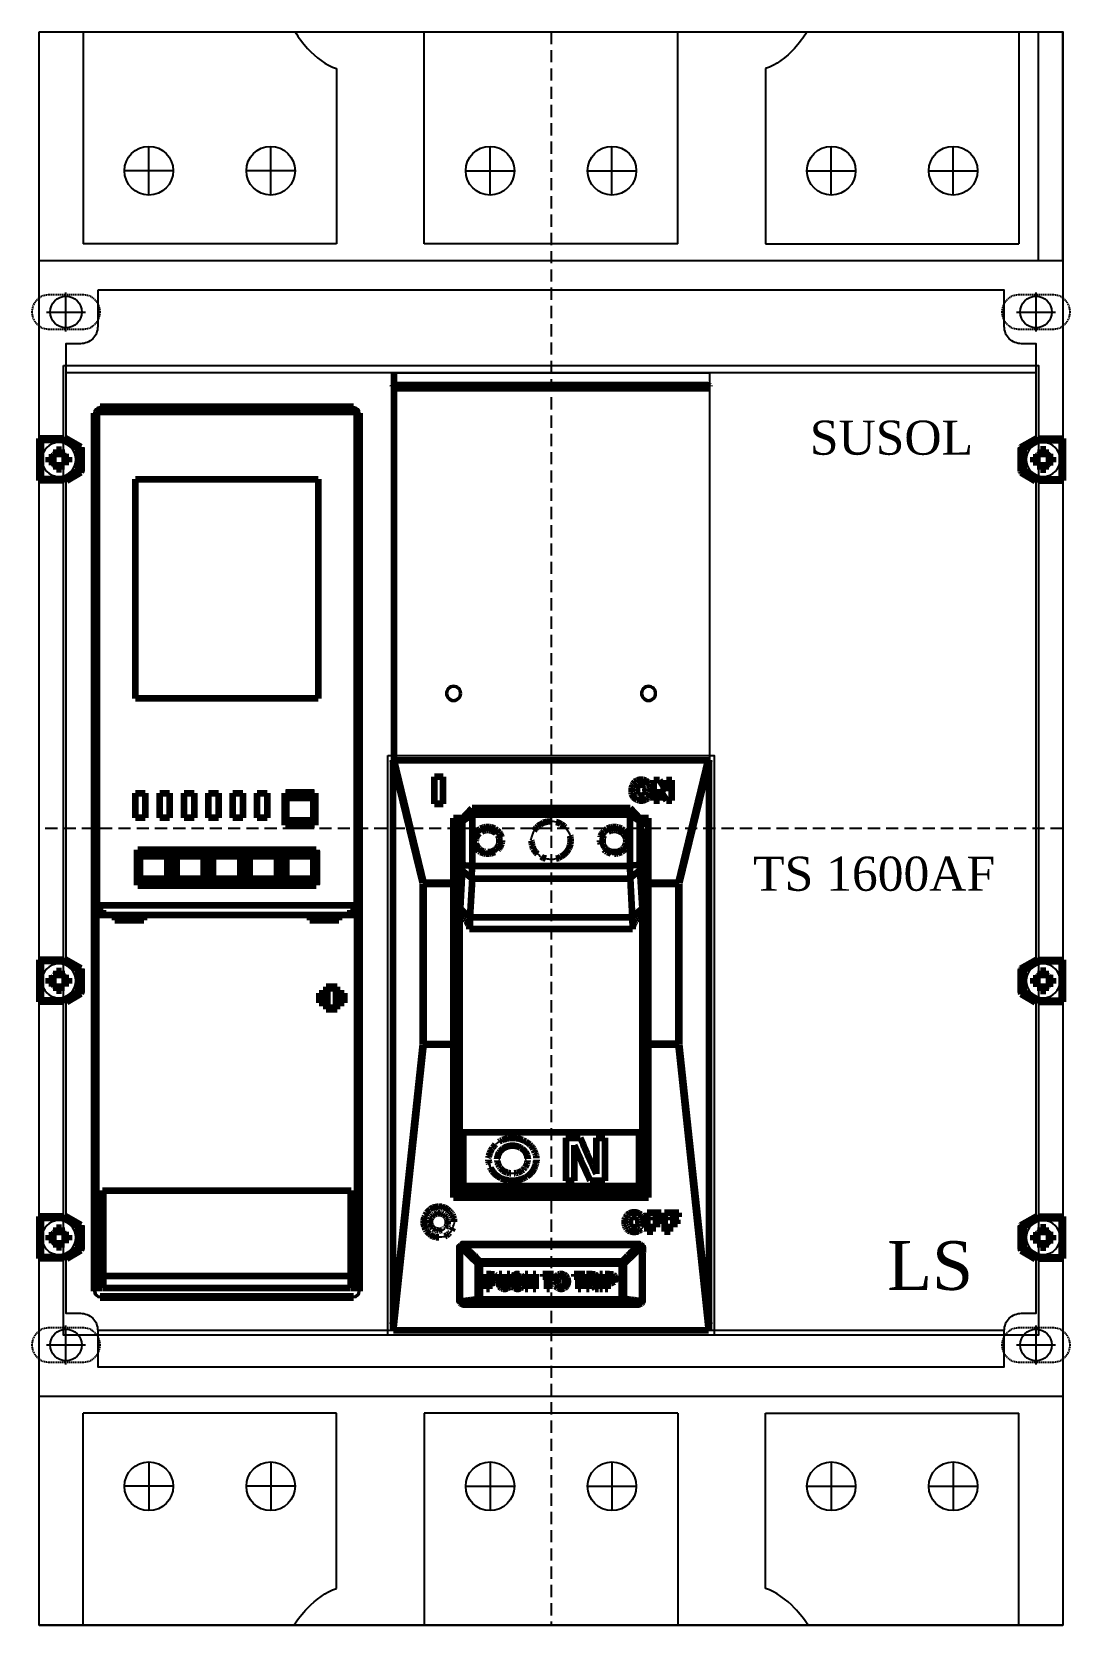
# Model space of a CAD drawing. Header units: millimetres. Extents: x 1683 to 1896, y 0 to 327.
import ezdxf

# ---------------------------------------------------------------- set-up
doc = ezdxf.new("R2010")
doc.units = ezdxf.units.MM
doc.linetypes.add('ACAD_ISO02W100', pattern=[15, 12, -3])
doc.linetypes.add('HIDDEN', pattern=[0.375, 0.25, -0.125])
doc.layers.add('8', color=140, linetype='ACAD_ISO02W100')
doc.layers.add('at_Entity', color=7, linetype='Continuous')
doc.styles.add('vntime', font='txt')
doc.styles.add('VNTIMEH', font='txt')

# ---------------------------------------------------------------- blocks, each defined once
blk = doc.blocks.new('ERYHR REH W4 TS1600AF')
for p, q in [((78622.01, 9497.08), (78832.01, 9497.08)), ((78622.01, 9497.08), (78832.01, 9497.08)), ((78644.51, 9463.58), (78644.51, 9473.58)), ((78669.51, 9463.58), (78669.51, 9473.58)), ((78714.51, 9463.58), (78714.51, 9473.58)), ((78739.51, 9463.58), (78739.51, 9473.58)), ((78784.51, 9463.58), (78784.51, 9473.58)), ((78809.51, 9463.58), (78809.51, 9473.58)), ((78649.51, 9468.58), (78639.51, 9468.58)), ((78674.51, 9468.58), (78664.51, 9468.58)), ((78709.51, 9468.58), (78719.51, 9468.58)), ((78734.51, 9468.58), (78744.51, 9468.58)), ((78779.51, 9468.58), (78789.51, 9468.58)), ((78804.51, 9468.58), (78814.51, 9468.58)), ((78832.01, 9450.08), (78622.01, 9450.08)), ((78826.51, 9427.08), (78627.51, 9427.08)), ((78747.63, 9322.44), (78747.63, 9322.17)), ((78749.84, 9289.37), (78749.84, 9289.24)), ((78820.01, 9230.58), (78634.01, 9230.58)), ((78622.01, 9217.08), (78832.01, 9217.08)), ((78644.51, 9203.58), (78644.51, 9193.58)), ((78669.51, 9203.58), (78669.51, 9193.58)), ((78714.51, 9203.58), (78714.51, 9193.58)), ((78739.51, 9203.58), (78739.51, 9193.58)), ((78784.51, 9203.58), (78784.51, 9193.58)), ((78809.51, 9203.58), (78809.51, 9193.58)), ((78649.51, 9198.58), (78639.51, 9198.58)), ((78674.51, 9198.58), (78664.51, 9198.58)), ((78709.51, 9198.58), (78719.51, 9198.58)), ((78734.51, 9198.58), (78744.51, 9198.58)), ((78779.51, 9198.58), (78789.51, 9198.58)), ((78804.51, 9198.58), (78814.51, 9198.58)), ((78622.01, 9170.08), (78832.01, 9170.08))]:
    blk.add_line(p, q)
at = {"color": 1, "ltscale": 10}
for p, q in [((78631.01, 9497.08), (78631.01, 9453.58)), ((78701.01, 9453.58), (78701.01, 9497.08)), ((78753.01, 9453.58), (78753.01, 9497.08)), ((78823.01, 9497.08), (78823.01, 9453.58)), ((78683.01, 9489.58), (78683.01, 9453.58)), ((78771.01, 9489.58), (78771.01, 9453.58)), ((78683.01, 9453.58), (78631.01, 9453.58)), ((78753.01, 9453.58), (78701.01, 9453.58)), ((78771.01, 9453.58), (78823.01, 9453.58)), ((78727.01, 9334.22), (78727.01, 9332.95)), ((78683.01, 9213.58), (78631.01, 9213.58)), ((78631.01, 9170.08), (78631.01, 9213.58)), ((78683.01, 9177.58), (78683.01, 9213.58)), ((78753.01, 9213.58), (78701.01, 9213.58)), ((78701.01, 9213.58), (78701.01, 9170.08)), ((78753.01, 9213.58), (78753.01, 9170.08)), ((78771.01, 9213.58), (78823.01, 9213.58)), ((78771.01, 9177.58), (78771.01, 9213.58)), ((78823.01, 9170.08), (78823.01, 9213.58))]:
    blk.add_line(p, q, dxfattribs=at)
at = {"color": 7}
for p, q in [((78827.01, 9450.08), (78827.01, 9497.08)), ((78832.01, 9450.08), (78832.01, 9497.08)), ((78832.01, 9217.08), (78832.01, 9170.08))]:
    blk.add_line(p, q, dxfattribs=at)
at = {"color": 3}
for p, q in [((78627.51, 9435.58), (78627.51, 9443.58)), ((78826.51, 9435.58), (78826.51, 9443.58)), ((78623.51, 9439.58), (78631.51, 9439.58)), ((78822.51, 9439.58), (78830.51, 9439.58)), ((78627.51, 9223.58), (78627.51, 9231.58)), ((78826.51, 9223.58), (78826.51, 9231.58)), ((78623.51, 9227.58), (78631.51, 9227.58)), ((78822.51, 9227.58), (78830.51, 9227.58))]:
    blk.add_line(p, q, dxfattribs=at)
for points in [[(78622.01, 9497.08), (78832.01, 9497.08), (78832.01, 9170.08), (78622.01, 9170.08)], [(78694.52, 9427.08), (78759.52, 9427.08), (78759.52, 9230.58), (78694.52, 9230.58)]]:
    blk.add_lwpolyline(points, close=True)
for points in [[(78634.01, 9444.08), (78634.01, 9436.58, -0.414214), (78630.51, 9433.08), (78627.51, 9433.08), (78627.51, 9413.59)], [(78826.51, 9413.59), (78826.51, 9433.08), (78823.51, 9433.08, -0.414214), (78820.01, 9436.58), (78820.01, 9444.08), (78634.01, 9444.08)], [(78627.51, 9245.26), (78627.51, 9234.08), (78630.51, 9234.08, -0.414214), (78634.01, 9230.58), (78634.01, 9223.08), (78820.01, 9223.08), (78820.01, 9230.58, -0.414214), (78823.51, 9234.08), (78826.51, 9234.08), (78826.51, 9245.26)]]:
    blk.add_lwpolyline(points, format="xyb")
at = {"color": 4, "linetype": 'HIDDEN'}
for points in [[(78620.51, 9439.58), (78620.51, 9439.58, 0.414214), (78624.01, 9436.08), (78631.01, 9436.08, 0.414214), (78634.51, 9439.58), (78634.51, 9439.58, 0.414214), (78631.01, 9443.08), (78624.01, 9443.08, 0.414214)], [(78819.51, 9439.58), (78819.51, 9439.58, 0.414214), (78823.01, 9436.08), (78830.01, 9436.08, 0.414214), (78833.51, 9439.58), (78833.51, 9439.58, 0.414214), (78830.01, 9443.08), (78823.01, 9443.08, 0.414214)], [(78620.51, 9227.58), (78620.51, 9227.58, 0.414214), (78624.01, 9224.08), (78631.01, 9224.08, 0.414214), (78634.51, 9227.58), (78634.51, 9227.58, 0.414214), (78631.01, 9231.08), (78624.01, 9231.08, 0.414214)], [(78819.51, 9227.58), (78819.51, 9227.58, 0.414214), (78823.01, 9224.08), (78830.01, 9224.08, 0.414214), (78833.51, 9227.58), (78833.51, 9227.58, 0.414214), (78830.01, 9231.08), (78823.01, 9231.08, 0.414214)]]:
    blk.add_lwpolyline(points, format="xyb", close=True, dxfattribs=at)
at = {"color": 3}
for points in [[(78627.01, 9428.58), (78827.01, 9428.58), (78827.01, 9229.58), (78627.01, 9229.58)], [(78693.51, 9348.58), (78760.51, 9348.58), (78760.51, 9229.58), (78693.51, 9229.58)]]:
    blk.add_lwpolyline(points, close=True, dxfattribs=at)
for points in [[(78627.51, 9404.95), (78627.51, 9306.61)], [(78826.51, 9306.61), (78826.51, 9404.95)], [(78627.51, 9297.96), (78627.51, 9253.91)], [(78826.51, 9253.91), (78826.51, 9297.96)]]:
    blk.add_lwpolyline(points)
for centre in [(78644.51, 9468.58), (78644.51, 9468.58), (78669.51, 9468.58), (78669.51, 9468.58), (78714.51, 9468.58), (78714.51, 9468.58), (78739.51, 9468.58), (78739.51, 9468.58), (78784.51, 9468.58), (78784.51, 9468.58), (78809.51, 9468.58), (78809.51, 9468.58), (78644.51, 9198.58), (78644.51, 9198.58), (78669.51, 9198.58), (78669.51, 9198.58), (78714.51, 9198.58), (78714.51, 9198.58), (78739.51, 9198.58), (78739.51, 9198.58), (78784.51, 9198.58), (78784.51, 9198.58), (78809.51, 9198.58), (78809.51, 9198.58)]:
    blk.add_circle(centre, 5)
at = {"color": 7}
for centre in [(78627.51, 9439.58), (78826.51, 9439.58), (78627.51, 9227.58), (78826.51, 9227.58)]:
    blk.add_circle(centre, 3.25, dxfattribs=at)
at = {"color": 1, "ltscale": 10}
for points, knots in [([(78674.48, 9497.08), (78675.23, 9495.91), (78677.52, 9492.82), (78680.8, 9490.22), (78683.01, 9489.58)], [8.437567, 8.437567, 8.437567, 8.437567, 12.390216, 19.087085, 19.087085, 19.087085, 19.087085]), ([(78779.55, 9497.08), (78778.79, 9495.91), (78776.51, 9492.82), (78773.22, 9490.22), (78771.01, 9489.58)], [8.437567, 8.437567, 8.437567, 8.437567, 12.390216, 19.087085, 19.087085, 19.087085, 19.087085]), ([(78674.26, 9170.08), (78675.07, 9171.29), (78677.4, 9174.25), (78680.8, 9176.94), (78683.01, 9177.58)], [8.051763, 8.051763, 8.051763, 8.051763, 12.390216, 19.087085, 19.087085, 19.087085, 19.087085]), ([(78779.76, 9170.08), (78778.96, 9171.29), (78776.63, 9174.25), (78773.22, 9176.94), (78771.01, 9177.58)], [8.051763, 8.051763, 8.051763, 8.051763, 12.390216, 19.087085, 19.087085, 19.087085, 19.087085])]:
    blk.add_open_spline(points, degree=3, knots=knots, dxfattribs=at)
at = {"layer": '8', "color": 3, "linetype": 'HIDDEN', "ltscale": 10}
for p, q in [((78727.01, 9497.08), (78727.01, 9170.08)), ((78832.01, 9333.58), (78622.01, 9333.58))]:
    blk.add_line(p, q, dxfattribs=at)
at = {"layer": 'at_Entity', "color": 0, "lineweight": 140}
for p, q in [((78694.53, 9424.43), (78694.52, 9424.41)), ((78694.52, 9424.41), (78694.52, 9424.38)), ((78694.54, 9424.46), (78694.53, 9424.43)), ((78694.55, 9424.48), (78694.54, 9424.46)), ((78694.58, 9424.51), (78694.55, 9424.48)), ((78694.6, 9424.53), (78694.58, 9424.51)), ((78694.64, 9424.55), (78694.6, 9424.53)), ((78694.66, 9424.56), (78694.64, 9424.55)), ((78694.7, 9424.57), (78694.66, 9424.56)), ((78694.73, 9424.58), (78694.7, 9424.57)), ((78694.77, 9424.58), (78694.73, 9424.58)), ((78694.81, 9424.59), (78694.77, 9424.58)), ((78694.81, 9347.58), (78694.81, 9427.08)), ((78759.21, 9424.59), (78694.81, 9424.59)), ((78759.21, 9424.59), (78759.25, 9424.58)), ((78759.25, 9424.58), (78759.3, 9424.58)), ((78759.3, 9424.58), (78759.33, 9424.57)), ((78759.33, 9424.57), (78759.37, 9424.56)), ((78759.37, 9424.56), (78759.39, 9424.55)), ((78759.39, 9424.55), (78759.43, 9424.53)), ((78759.43, 9424.53), (78759.45, 9424.51)), ((78759.45, 9424.51), (78759.48, 9424.48)), ((78759.48, 9424.48), (78759.49, 9424.46)), ((78759.49, 9424.46), (78759.51, 9424.43)), ((78759.51, 9424.43), (78759.51, 9424.41)), ((78759.51, 9424.41), (78759.52, 9424.38)), ((78759.52, 9423.89), (78694.52, 9423.89)), ((78633.22, 9418.8), (78633.22, 9238.62)), ((78633.52, 9418.8), (78633.22, 9418.8)), ((78633.52, 9418.8), (78633.52, 9238.62)), ((78633.76, 9239.32), (78633.76, 9418.8)), ((78633.87, 9318), (78633.87, 9418.89)), ((78634.07, 9419.1), (78686.96, 9419.1)), ((78634.27, 9419.3), (78686.77, 9419.3)), ((78634.52, 9419.79), (78634.52, 9420.09)), ((78686.51, 9420.09), (78634.52, 9420.09)), ((78686.51, 9419.79), (78634.52, 9419.79)), ((78686.51, 9419.79), (78686.51, 9420.09)), ((78687.16, 9318), (78687.16, 9418.89)), ((78687.27, 9239.32), (78687.27, 9418.8)), ((78687.52, 9238.62), (78687.52, 9418.8)), ((78687.52, 9418.8), (78687.82, 9418.8)), ((78687.82, 9238.62), (78687.82, 9418.8)), ((78622.01, 9413.61), (78622.01, 9405.01)), ((78622.01, 9413.61), (78622.01, 9413.58)), ((78622.01, 9413.58), (78622.02, 9413.55)), ((78622.02, 9413.55), (78622.02, 9413.52)), ((78622.02, 9413.52), (78622.04, 9413.49)), ((78626.77, 9413.61), (78622.04, 9413.61)), ((78622.04, 9413.57), (78622.04, 9413.61)), ((78622.04, 9413.54), (78622.04, 9413.57)), ((78622.05, 9413.51), (78622.04, 9413.54)), ((78622.04, 9413.49), (78622.05, 9413.47)), ((78622.07, 9413.48), (78622.05, 9413.51)), ((78622.05, 9413.47), (78622.06, 9413.44)), ((78622.06, 9413.44), (78622.08, 9413.42)), ((78622.08, 9413.45), (78622.07, 9413.48)), ((78622.1, 9413.43), (78622.08, 9413.45)), ((78622.08, 9413.42), (78622.1, 9413.4)), ((78622.12, 9413.4), (78622.1, 9413.43)), ((78622.1, 9413.4), (78622.12, 9413.38)), ((78622.14, 9413.38), (78622.12, 9413.4)), ((78622.12, 9413.38), (78622.15, 9413.37)), ((78622.17, 9413.37), (78622.14, 9413.38)), ((78622.15, 9413.37), (78622.17, 9413.35)), ((78622.19, 9413.35), (78622.17, 9413.37)), ((78622.17, 9413.35), (78622.2, 9413.34)), ((78622.21, 9413.34), (78622.19, 9413.35)), ((78622.2, 9413.34), (78622.22, 9413.33)), ((78622.24, 9413.32), (78622.21, 9413.34)), ((78622.22, 9413.33), (78622.26, 9413.32)), ((78622.26, 9413.32), (78622.24, 9413.32)), ((78622.26, 9413.32), (78622.28, 9413.31)), ((78622.28, 9413.31), (78622.26, 9413.32)), ((78622.28, 9413.31), (78622.32, 9413.31)), ((78622.31, 9413.31), (78622.28, 9413.31)), ((78622.34, 9413.31), (78622.31, 9413.31)), ((78622.32, 9413.31), (78622.32, 9405.3)), ((78626.77, 9413.31), (78622.34, 9413.31)), ((78625.53, 9409.82), (78625.53, 9411.36)), ((78625.53, 9411.36), (78626.56, 9411.36)), ((78626.56, 9411.36), (78626.56, 9409.82)), ((78626.77, 9413.31), (78626.77, 9413.61)), ((78626.86, 9413.38), (78627.38, 9413.67)), ((78629.87, 9411.65), (78626.86, 9413.38)), ((78627.16, 9413.21), (78627.48, 9413.39)), ((78630.6, 9411.85), (78627.38, 9413.67)), ((78630.21, 9411.85), (78627.48, 9413.39)), ((78629.87, 9411.65), (78630.21, 9411.85)), ((78630.02, 9411.39), (78630.36, 9411.58)), ((78630.02, 9407.23), (78630.02, 9411.39)), ((78630.36, 9411.58), (78630.36, 9407.03)), ((78630.67, 9411.58), (78630.36, 9411.58)), ((78630.6, 9411.85), (78630.6, 9411.85)), ((78630.6, 9411.85), (78630.62, 9411.82)), ((78630.62, 9411.82), (78630.63, 9411.8)), ((78630.63, 9411.8), (78630.64, 9411.77)), ((78630.64, 9411.77), (78630.65, 9411.74)), ((78630.65, 9411.74), (78630.65, 9411.72)), ((78630.65, 9411.72), (78630.66, 9411.69)), ((78630.66, 9411.69), (78630.66, 9411.65)), ((78630.66, 9411.65), (78630.67, 9411.62)), ((78630.67, 9411.62), (78630.67, 9411.58)), ((78630.67, 9411.58), (78630.67, 9407.03)), ((78823.37, 9411.69), (78823.36, 9411.65)), ((78823.36, 9411.65), (78823.36, 9411.62)), ((78823.36, 9411.62), (78823.36, 9411.58)), ((78823.36, 9411.58), (78823.36, 9407.03)), ((78823.36, 9411.58), (78823.66, 9411.58)), ((78823.38, 9411.74), (78823.37, 9411.72)), ((78823.37, 9411.72), (78823.37, 9411.69)), ((78823.39, 9411.77), (78823.38, 9411.74)), ((78823.4, 9411.8), (78823.39, 9411.77)), ((78823.41, 9411.82), (78823.4, 9411.8)), ((78823.42, 9411.85), (78823.41, 9411.82)), ((78823.42, 9411.85), (78826.65, 9413.67)), ((78823.42, 9411.85), (78823.42, 9411.85)), ((78823.66, 9411.58), (78823.66, 9407.03)), ((78824.01, 9411.39), (78823.66, 9411.58)), ((78823.81, 9411.85), (78826.54, 9413.39)), ((78824.16, 9411.65), (78823.81, 9411.85)), ((78824.01, 9407.23), (78824.01, 9411.39)), ((78824.16, 9411.65), (78827.16, 9413.38)), ((78826.87, 9413.21), (78826.54, 9413.39)), ((78827.16, 9413.38), (78826.65, 9413.67)), ((78827.25, 9413.31), (78827.25, 9413.61)), ((78827.25, 9413.61), (78831.99, 9413.61)), ((78827.25, 9413.31), (78831.68, 9413.31)), ((78827.46, 9411.36), (78827.46, 9409.82)), ((78828.5, 9411.36), (78827.46, 9411.36)), ((78828.5, 9409.82), (78828.5, 9411.36)), ((78831.68, 9413.31), (78831.71, 9413.31)), ((78831.71, 9413.31), (78831.71, 9405.3)), ((78831.74, 9413.31), (78831.71, 9413.31)), ((78831.71, 9413.31), (78831.74, 9413.31)), ((78831.77, 9413.32), (78831.74, 9413.31)), ((78831.74, 9413.31), (78831.77, 9413.32)), ((78831.8, 9413.33), (78831.77, 9413.32)), ((78831.77, 9413.32), (78831.79, 9413.32)), ((78831.79, 9413.32), (78831.81, 9413.34)), ((78831.83, 9413.34), (78831.8, 9413.33)), ((78831.81, 9413.34), (78831.84, 9413.35)), ((78831.86, 9413.35), (78831.83, 9413.34)), ((78831.84, 9413.35), (78831.86, 9413.37)), ((78831.86, 9413.37), (78831.88, 9413.38)), ((78831.88, 9413.37), (78831.86, 9413.35)), ((78831.88, 9413.38), (78831.9, 9413.4)), ((78831.9, 9413.38), (78831.88, 9413.37)), ((78831.9, 9413.4), (78831.93, 9413.43)), ((78831.93, 9413.4), (78831.9, 9413.38)), ((78831.93, 9413.43), (78831.94, 9413.45)), ((78831.95, 9413.42), (78831.93, 9413.4)), ((78831.94, 9413.45), (78831.95, 9413.48)), ((78831.95, 9413.48), (78831.97, 9413.51)), ((78831.96, 9413.44), (78831.95, 9413.42)), ((78831.98, 9413.47), (78831.96, 9413.44)), ((78831.97, 9413.51), (78831.98, 9413.54)), ((78831.98, 9413.54), (78831.99, 9413.57)), ((78831.99, 9413.49), (78831.98, 9413.47)), ((78831.99, 9413.57), (78831.99, 9413.61)), ((78832, 9413.52), (78831.99, 9413.49)), ((78832.01, 9413.55), (78832, 9413.52)), ((78832.01, 9413.61), (78832.01, 9405.01)), ((78832.01, 9413.61), (78832.01, 9413.58)), ((78832.01, 9413.58), (78832.01, 9413.55)), ((78623.99, 9408.79), (78623.99, 9409.82)), ((78623.99, 9409.82), (78625.53, 9409.82)), ((78625.53, 9408.79), (78623.99, 9408.79)), ((78624.85, 9410.08), (78624.72, 9409.82)), ((78624.72, 9408.79), (78624.86, 9408.53)), ((78625.01, 9410.3), (78624.85, 9410.08)), ((78624.86, 9408.53), (78625.06, 9408.27)), ((78625.27, 9410.5), (78625.01, 9410.3)), ((78625.06, 9408.27), (78625.27, 9408.11)), ((78625.53, 9410.63), (78625.27, 9410.5)), ((78625.27, 9408.11), (78625.53, 9407.98)), ((78625.53, 9407.26), (78625.53, 9408.79)), ((78626.82, 9410.51), (78626.56, 9410.63)), ((78628.09, 9409.82), (78626.56, 9409.82)), ((78626.56, 9407.26), (78626.56, 9408.79)), ((78628.09, 9408.79), (78626.56, 9408.79)), ((78627.03, 9410.35), (78626.82, 9410.51)), ((78627.23, 9410.09), (78627.03, 9410.35)), ((78627.36, 9409.82), (78627.23, 9410.09)), ((78628.09, 9409.82), (78628.09, 9408.79)), ((78825.93, 9409.82), (78825.93, 9408.79)), ((78825.93, 9409.82), (78827.46, 9409.82)), ((78825.93, 9408.79), (78827.46, 9408.79)), ((78826.66, 9409.82), (78826.79, 9410.09)), ((78826.79, 9410.09), (78826.99, 9410.35)), ((78826.99, 9410.35), (78827.21, 9410.51)), ((78827.21, 9410.51), (78827.46, 9410.63)), ((78827.46, 9407.26), (78827.46, 9408.79)), ((78828.5, 9410.63), (78828.76, 9410.5)), ((78830.04, 9409.82), (78828.5, 9409.82)), ((78828.5, 9407.26), (78828.5, 9408.79)), ((78828.5, 9408.79), (78830.04, 9408.79)), ((78828.75, 9408.11), (78828.5, 9407.98)), ((78828.97, 9408.27), (78828.75, 9408.11)), ((78828.76, 9410.5), (78829.02, 9410.3)), ((78829.17, 9408.53), (78828.97, 9408.27)), ((78829.02, 9410.3), (78829.18, 9410.08)), ((78829.31, 9408.79), (78829.17, 9408.53)), ((78829.18, 9410.08), (78829.31, 9409.82)), ((78830.04, 9408.79), (78830.04, 9409.82)), ((78622.02, 9405.06), (78622.01, 9405.04)), ((78622.01, 9405.04), (78622.01, 9405.01)), ((78622.04, 9405.12), (78622.02, 9405.09)), ((78622.02, 9405.09), (78622.02, 9405.06)), ((78622.05, 9405.14), (78622.04, 9405.12)), ((78622.05, 9405.11), (78622.04, 9405.07)), ((78622.04, 9405.07), (78622.04, 9405.04)), ((78622.04, 9405.04), (78622.04, 9405.01)), ((78626.77, 9405.01), (78622.04, 9405.01)), ((78622.06, 9405.17), (78622.05, 9405.14)), ((78622.07, 9405.14), (78622.05, 9405.11)), ((78622.08, 9405.2), (78622.06, 9405.17)), ((78622.08, 9405.17), (78622.07, 9405.14)), ((78622.1, 9405.22), (78622.08, 9405.2)), ((78622.1, 9405.19), (78622.08, 9405.17)), ((78622.12, 9405.24), (78622.1, 9405.22)), ((78622.12, 9405.21), (78622.1, 9405.19)), ((78622.14, 9405.25), (78622.12, 9405.24)), ((78622.14, 9405.24), (78622.12, 9405.21)), ((78622.17, 9405.27), (78622.14, 9405.25)), ((78622.17, 9405.25), (78622.14, 9405.24)), ((78622.2, 9405.28), (78622.17, 9405.27)), ((78622.19, 9405.26), (78622.17, 9405.25)), ((78622.21, 9405.28), (78622.19, 9405.26)), ((78622.22, 9405.29), (78622.2, 9405.28)), ((78622.24, 9405.29), (78622.21, 9405.28)), ((78622.25, 9405.3), (78622.22, 9405.29)), ((78622.26, 9405.3), (78622.24, 9405.29)), ((78622.28, 9405.3), (78622.25, 9405.3)), ((78622.28, 9405.3), (78622.26, 9405.3)), ((78622.32, 9405.3), (78622.28, 9405.3)), ((78622.31, 9405.3), (78622.28, 9405.3)), ((78622.34, 9405.3), (78622.31, 9405.3)), ((78626.77, 9405.3), (78622.34, 9405.3)), ((78626.56, 9407.26), (78625.53, 9407.26)), ((78626.77, 9405.01), (78626.77, 9405.3)), ((78626.87, 9405.24), (78629.87, 9406.97)), ((78627.36, 9404.95), (78626.87, 9405.24)), ((78627.51, 9405.21), (78627.16, 9405.41)), ((78627.66, 9404.95), (78627.36, 9404.95)), ((78630.21, 9406.78), (78627.51, 9405.21)), ((78630.56, 9406.62), (78627.66, 9404.95)), ((78630.21, 9406.78), (78629.87, 9406.97)), ((78630.36, 9407.03), (78630.02, 9407.23)), ((78630.67, 9407.03), (78630.36, 9407.03)), ((78630.63, 9406.83), (78630.56, 9406.62)), ((78630.6, 9406.76), (78630.59, 9406.75)), ((78630.59, 9406.75), (78630.59, 9406.74)), ((78630.59, 9406.74), (78630.59, 9406.73)), ((78630.61, 9406.79), (78630.6, 9406.77)), ((78630.6, 9406.77), (78630.6, 9406.76)), ((78630.62, 9406.81), (78630.61, 9406.79)), ((78630.64, 9406.86), (78630.63, 9406.83)), ((78630.65, 9406.9), (78630.64, 9406.88)), ((78630.64, 9406.88), (78630.64, 9406.86)), ((78630.66, 9406.94), (78630.65, 9406.92)), ((78630.65, 9406.92), (78630.65, 9406.9)), ((78630.67, 9407.01), (78630.66, 9406.99)), ((78630.66, 9406.99), (78630.66, 9406.96)), ((78630.66, 9406.96), (78630.66, 9406.94)), ((78630.67, 9407.03), (78630.67, 9407.01)), ((78641.76, 9360.29), (78641.76, 9405.29)), ((78641.76, 9405.29), (78679.26, 9405.29)), ((78679.26, 9405.29), (78679.26, 9360.29)), ((78823.36, 9407.03), (78823.66, 9407.03)), ((78823.36, 9407.03), (78823.36, 9407.01)), ((78823.36, 9407.01), (78823.36, 9406.99)), ((78823.36, 9406.99), (78823.36, 9406.96)), ((78823.36, 9406.96), (78823.36, 9406.94)), ((78823.36, 9406.94), (78823.37, 9406.92)), ((78823.37, 9406.92), (78823.38, 9406.9)), ((78823.38, 9406.9), (78823.38, 9406.88)), ((78823.38, 9406.88), (78823.39, 9406.86)), ((78823.39, 9406.86), (78823.39, 9406.83)), ((78823.39, 9406.83), (78823.46, 9406.62)), ((78823.4, 9406.81), (78823.41, 9406.79)), ((78823.41, 9406.79), (78823.42, 9406.77)), ((78823.42, 9406.77), (78823.43, 9406.76)), ((78823.43, 9406.76), (78823.43, 9406.75)), ((78823.43, 9406.75), (78823.44, 9406.74)), ((78823.44, 9406.74), (78823.44, 9406.73)), ((78823.46, 9406.62), (78826.37, 9404.95)), ((78823.66, 9407.03), (78824.01, 9407.23)), ((78823.81, 9406.78), (78824.16, 9406.97)), ((78823.81, 9406.78), (78826.51, 9405.21)), ((78827.16, 9405.24), (78824.16, 9406.97)), ((78826.37, 9404.95), (78826.67, 9404.95)), ((78826.51, 9405.21), (78826.87, 9405.41)), ((78826.67, 9404.95), (78827.16, 9405.24)), ((78827.25, 9405.01), (78827.25, 9405.3)), ((78827.25, 9405.3), (78831.68, 9405.3)), ((78827.25, 9405.01), (78831.99, 9405.01)), ((78827.46, 9407.26), (78828.5, 9407.26)), ((78831.68, 9405.3), (78831.71, 9405.3)), ((78831.71, 9405.3), (78831.74, 9405.3)), ((78831.71, 9405.3), (78831.74, 9405.3)), ((78831.74, 9405.3), (78831.78, 9405.3)), ((78831.74, 9405.3), (78831.77, 9405.3)), ((78831.77, 9405.3), (78831.79, 9405.29)), ((78831.78, 9405.3), (78831.8, 9405.29)), ((78831.79, 9405.29), (78831.81, 9405.28)), ((78831.8, 9405.29), (78831.83, 9405.28)), ((78831.81, 9405.28), (78831.84, 9405.26)), ((78831.83, 9405.28), (78831.86, 9405.27)), ((78831.84, 9405.26), (78831.86, 9405.25)), ((78831.86, 9405.27), (78831.89, 9405.25)), ((78831.86, 9405.25), (78831.88, 9405.24)), ((78831.88, 9405.24), (78831.9, 9405.21)), ((78831.89, 9405.25), (78831.91, 9405.24)), ((78831.9, 9405.21), (78831.93, 9405.19)), ((78831.91, 9405.24), (78831.93, 9405.22)), ((78831.93, 9405.22), (78831.95, 9405.2)), ((78831.93, 9405.19), (78831.94, 9405.17)), ((78831.94, 9405.17), (78831.95, 9405.14)), ((78831.95, 9405.2), (78831.97, 9405.17)), ((78831.95, 9405.14), (78831.97, 9405.11)), ((78831.97, 9405.17), (78831.98, 9405.14)), ((78831.97, 9405.11), (78831.98, 9405.07)), ((78831.98, 9405.14), (78831.99, 9405.12)), ((78831.98, 9405.07), (78831.99, 9405.04)), ((78831.99, 9405.12), (78832, 9405.09)), ((78831.99, 9405.04), (78831.99, 9405.01)), ((78832, 9405.09), (78832.01, 9405.06)), ((78832.01, 9405.06), (78832.01, 9405.04)), ((78832.01, 9405.04), (78832.01, 9405.01)), ((78679.26, 9360.29), (78641.76, 9360.29)), ((78694.52, 9347.58), (78759.52, 9347.58)), ((78694.59, 9347.58), (78694.59, 9231.86)), ((78700.7, 9322.35), (78694.59, 9347.58)), ((78694.78, 9347.58), (78694.81, 9347.58)), ((78700.93, 9322.44), (78694.81, 9347.58)), ((78759.21, 9347.58), (78753.09, 9322.44)), ((78759.44, 9347.58), (78753.33, 9322.35)), ((78759.21, 9347.58), (78759.25, 9347.58)), ((78759.25, 9347.58), (78759.3, 9347.58)), ((78759.3, 9347.58), (78759.33, 9347.58)), ((78759.33, 9347.58), (78759.37, 9347.58)), ((78759.44, 9231.86), (78759.44, 9347.58)), ((78703.12, 9338.63), (78703.12, 9344.18)), ((78704.86, 9344.18), (78703.12, 9344.18)), ((78704.86, 9338.63), (78704.86, 9344.18)), ((78743.68, 9342.45), (78743.64, 9342.36)), ((78743.72, 9342.53), (78743.68, 9342.45)), ((78743.77, 9342.64), (78743.72, 9342.53)), ((78743.81, 9342.73), (78743.77, 9342.64)), ((78743.86, 9342.8), (78743.81, 9342.73)), ((78743.91, 9342.88), (78743.86, 9342.8)), ((78743.98, 9342.96), (78743.91, 9342.88)), ((78744.04, 9343.03), (78743.98, 9342.96)), ((78744.11, 9343.09), (78744.04, 9343.03)), ((78744.17, 9343.15), (78744.11, 9343.09)), ((78744.25, 9343.22), (78744.17, 9343.15)), ((78744.33, 9343.27), (78744.25, 9343.22)), ((78744.4, 9343.32), (78744.33, 9343.27)), ((78744.48, 9343.37), (78744.4, 9343.32)), ((78744.58, 9343.41), (78744.48, 9343.37)), ((78744.67, 9343.45), (78744.58, 9343.41)), ((78744.76, 9343.48), (78744.67, 9343.45)), ((78744.85, 9343.51), (78744.76, 9343.48)), ((78744.96, 9343.53), (78744.85, 9343.51)), ((78744.94, 9342.39), (78744.98, 9342.42)), ((78745.06, 9343.55), (78744.96, 9343.53)), ((78745, 9342.39), (78744.97, 9342.36)), ((78744.98, 9342.42), (78745, 9342.45)), ((78745, 9342.45), (78745.03, 9342.48)), ((78745.03, 9342.42), (78745, 9342.39)), ((78745.03, 9342.48), (78745.07, 9342.5)), ((78745.06, 9342.45), (78745.03, 9342.42)), ((78745.16, 9343.57), (78745.06, 9343.55)), ((78745.09, 9342.46), (78745.06, 9342.45)), ((78745.07, 9342.5), (78745.1, 9342.53)), ((78745.13, 9342.49), (78745.09, 9342.46)), ((78745.1, 9342.53), (78745.13, 9342.55)), ((78745.13, 9342.55), (78745.17, 9342.56)), ((78745.17, 9342.5), (78745.13, 9342.49)), ((78745.26, 9343.58), (78745.16, 9343.57)), ((78745.17, 9342.56), (78745.21, 9342.57)), ((78745.21, 9342.52), (78745.17, 9342.5)), ((78745.21, 9342.57), (78745.25, 9342.59)), ((78745.25, 9342.53), (78745.21, 9342.52)), ((78745.25, 9342.59), (78745.29, 9342.6)), ((78745.29, 9342.55), (78745.25, 9342.53)), ((78745.39, 9343.59), (78745.26, 9343.58)), ((78745.29, 9342.6), (78745.33, 9342.61)), ((78745.33, 9342.56), (78745.29, 9342.55)), ((78745.33, 9342.61), (78745.37, 9342.62)), ((78745.37, 9342.56), (78745.33, 9342.56)), ((78745.37, 9342.62), (78745.42, 9342.62)), ((78745.41, 9342.57), (78745.37, 9342.56)), ((78745.5, 9343.59), (78745.39, 9343.59)), ((78745.46, 9342.57), (78745.41, 9342.57)), ((78745.42, 9342.62), (78745.46, 9342.62)), ((78745.46, 9342.62), (78745.5, 9342.62)), ((78745.5, 9342.57), (78745.46, 9342.57)), ((78745.6, 9343.59), (78745.5, 9343.59)), ((78745.5, 9342.62), (78745.54, 9342.62)), ((78745.54, 9342.57), (78745.5, 9342.57)), ((78745.54, 9342.62), (78745.6, 9342.62)), ((78745.58, 9342.57), (78745.54, 9342.57)), ((78745.64, 9342.56), (78745.58, 9342.57)), ((78745.7, 9343.58), (78745.6, 9343.59)), ((78745.6, 9342.62), (78745.64, 9342.62)), ((78745.64, 9342.62), (78745.68, 9342.61)), ((78745.68, 9342.56), (78745.64, 9342.56)), ((78745.68, 9342.61), (78745.72, 9342.6)), ((78745.72, 9342.55), (78745.68, 9342.56)), ((78745.82, 9343.57), (78745.7, 9343.58)), ((78745.72, 9342.6), (78745.76, 9342.58)), ((78745.75, 9342.54), (78745.72, 9342.55)), ((78745.8, 9342.52), (78745.75, 9342.54)), ((78745.76, 9342.58), (78745.8, 9342.57)), ((78745.8, 9342.57), (78745.83, 9342.56)), ((78745.83, 9342.5), (78745.8, 9342.52)), ((78745.92, 9343.56), (78745.82, 9343.57)), ((78745.83, 9342.56), (78745.87, 9342.55)), ((78745.87, 9342.49), (78745.83, 9342.5)), ((78745.87, 9342.55), (78745.91, 9342.52)), ((78745.9, 9342.47), (78745.87, 9342.49)), ((78745.94, 9342.45), (78745.9, 9342.47)), ((78745.91, 9342.52), (78745.94, 9342.5)), ((78745.93, 9343.55), (78745.92, 9343.56)), ((78745.94, 9343.55), (78745.93, 9343.55)), ((78745.93, 9343.55), (78745.93, 9343.55)), ((78745.95, 9343.55), (78745.94, 9343.55)), ((78745.94, 9342.5), (78745.98, 9342.48)), ((78745.98, 9342.42), (78745.94, 9342.45)), ((78746.05, 9343.53), (78745.95, 9343.55)), ((78745.98, 9342.48), (78746.01, 9342.45)), ((78746.01, 9342.4), (78745.98, 9342.42)), ((78746.01, 9342.45), (78746.04, 9342.42)), ((78746.04, 9342.37), (78746.01, 9342.4)), ((78746.04, 9342.42), (78746.07, 9342.39)), ((78746.14, 9343.51), (78746.05, 9343.53)), ((78746.25, 9343.49), (78746.14, 9343.51)), ((78746.35, 9343.45), (78746.25, 9343.49)), ((78746.44, 9343.42), (78746.35, 9343.45)), ((78746.52, 9343.38), (78746.44, 9343.42)), ((78746.61, 9343.33), (78746.52, 9343.38)), ((78746.69, 9343.28), (78746.61, 9343.33)), ((78746.76, 9343.23), (78746.69, 9343.28)), ((78746.83, 9343.18), (78746.76, 9343.23)), ((78746.91, 9343.1), (78746.83, 9343.18)), ((78746.98, 9343.04), (78746.91, 9343.1)), ((78747.03, 9342.97), (78746.98, 9343.04)), ((78747.09, 9342.9), (78747.03, 9342.97)), ((78747.15, 9342.82), (78747.09, 9342.9)), ((78747.2, 9342.74), (78747.15, 9342.82)), ((78747.25, 9342.65), (78747.2, 9342.74)), ((78747.29, 9342.57), (78747.25, 9342.65)), ((78747.33, 9342.47), (78747.29, 9342.57)), ((78747.36, 9342.38), (78747.33, 9342.47)), ((78749.25, 9343.51), (78748.14, 9343.51)), ((78748.14, 9339.36), (78748.14, 9343.51)), ((78750.7, 9341.25), (78749.25, 9343.51)), ((78751.82, 9343.51), (78750.7, 9343.51)), ((78750.7, 9343.51), (78750.7, 9341.25)), ((78751.82, 9339.36), (78751.82, 9343.51)), ((78641.76, 9335.8), (78641.76, 9340.8)), ((78641.76, 9340.8), (78643.76, 9340.8)), ((78643.76, 9340.8), (78643.76, 9335.8)), ((78646.77, 9335.8), (78646.77, 9340.8)), ((78646.77, 9340.8), (78648.76, 9340.8)), ((78648.76, 9340.8), (78648.76, 9335.8)), ((78651.77, 9335.8), (78651.77, 9340.8)), ((78651.77, 9340.8), (78653.77, 9340.8)), ((78653.77, 9340.8), (78653.77, 9335.8)), ((78656.77, 9335.8), (78656.77, 9340.8)), ((78656.77, 9340.8), (78658.77, 9340.8)), ((78658.77, 9340.8), (78658.77, 9335.8)), ((78661.77, 9335.8), (78661.77, 9340.8)), ((78661.77, 9340.8), (78663.76, 9340.8)), ((78663.76, 9340.8), (78663.76, 9335.8)), ((78666.76, 9335.8), (78666.76, 9340.8)), ((78666.76, 9340.8), (78668.76, 9340.8)), ((78668.76, 9340.8), (78668.76, 9335.8)), ((78672.42, 9334.26), (78672.42, 9340.86)), ((78672.52, 9334.31), (78672.52, 9340.8)), ((78678.52, 9340.8), (78672.52, 9340.8)), ((78672.62, 9341.05), (78678.41, 9341.05)), ((78672.72, 9334.31), (78672.72, 9340.8)), ((78678.31, 9339.79), (78672.72, 9339.79)), ((78678.31, 9334.31), (78678.31, 9340.8)), ((78678.52, 9334.31), (78678.52, 9340.8)), ((78678.62, 9340.86), (78678.62, 9334.26)), ((78743.53, 9341.76), (78743.52, 9341.61)), ((78743.52, 9341.61), (78743.52, 9341.46)), ((78743.52, 9341.46), (78743.52, 9341.29)), ((78743.52, 9341.29), (78743.53, 9341.11)), ((78743.55, 9341.93), (78743.53, 9341.76)), ((78743.53, 9341.11), (78743.55, 9340.96)), ((78743.58, 9342.08), (78743.55, 9341.93)), ((78743.55, 9340.96), (78743.59, 9340.8)), ((78743.56, 9340.83), (78743.56, 9340.86)), ((78743.57, 9340.81), (78743.56, 9340.83)), ((78743.58, 9340.77), (78743.57, 9340.81)), ((78743.59, 9342.15), (78743.58, 9342.08)), ((78743.59, 9340.74), (78743.58, 9340.77)), ((78743.6, 9342.21), (78743.59, 9342.15)), ((78743.59, 9340.8), (78743.62, 9340.66)), ((78743.62, 9340.61), (78743.59, 9340.74)), ((78743.62, 9342.29), (78743.6, 9342.21)), ((78743.64, 9342.36), (78743.62, 9342.29)), ((78743.62, 9340.66), (78743.67, 9340.51)), ((78743.66, 9340.49), (78743.62, 9340.61)), ((78743.72, 9340.34), (78743.66, 9340.49)), ((78743.67, 9340.51), (78743.72, 9340.38)), ((78743.72, 9340.38), (78743.78, 9340.25)), ((78743.78, 9340.21), (78743.72, 9340.34)), ((78743.78, 9340.25), (78743.85, 9340.15)), ((78743.84, 9340.1), (78743.78, 9340.21)), ((78743.91, 9339.99), (78743.84, 9340.1)), ((78743.85, 9340.15), (78743.93, 9340.03)), ((78744, 9339.88), (78743.91, 9339.99)), ((78743.93, 9340.03), (78744, 9339.94)), ((78744, 9339.94), (78744.09, 9339.85)), ((78744.09, 9339.79), (78744, 9339.88)), ((78744.09, 9339.85), (78744.18, 9339.77)), ((78744.17, 9339.71), (78744.09, 9339.79)), ((78744.26, 9339.64), (78744.17, 9339.71)), ((78744.18, 9339.77), (78744.28, 9339.68)), ((78744.37, 9339.57), (78744.26, 9339.64)), ((78744.28, 9339.68), (78744.37, 9339.62)), ((78744.37, 9339.62), (78744.48, 9339.57)), ((78744.48, 9339.51), (78744.37, 9339.57)), ((78744.59, 9339.45), (78744.48, 9339.51)), ((78744.69, 9339.41), (78744.59, 9339.45)), ((78744.83, 9339.37), (78744.69, 9339.41)), ((78744.7, 9341.46), (78744.71, 9341.59)), ((78744.71, 9341.33), (78744.7, 9341.46)), ((78744.71, 9341.59), (78744.72, 9341.74)), ((78744.71, 9341.21), (78744.71, 9341.33)), ((78744.73, 9341.06), (78744.71, 9341.21)), ((78744.72, 9341.74), (78744.73, 9341.86)), ((78744.73, 9341.86), (78744.76, 9341.99)), ((78744.76, 9340.92), (78744.73, 9341.06)), ((78744.76, 9341.99), (78744.79, 9342.09)), ((78744.77, 9340.87), (78744.76, 9340.92)), ((78744.79, 9340.83), (78744.77, 9340.87)), ((78744.79, 9342.09), (78744.83, 9342.2)), ((78744.81, 9340.78), (78744.79, 9340.83)), ((78744.83, 9340.73), (78744.81, 9340.78)), ((78744.83, 9342.2), (78744.87, 9342.28)), ((78744.85, 9340.69), (78744.83, 9340.73)), ((78744.95, 9339.35), (78744.83, 9339.37)), ((78744.87, 9340.65), (78744.85, 9340.69)), ((78744.87, 9342.28), (78744.92, 9342.36)), ((78744.88, 9342.24), (78744.87, 9342.22)), ((78744.89, 9340.61), (78744.87, 9340.65)), ((78744.89, 9342.26), (78744.88, 9342.24)), ((78744.91, 9342.28), (78744.89, 9342.26)), ((78744.92, 9340.57), (78744.89, 9340.61)), ((78744.92, 9342.31), (78744.91, 9342.28)), ((78744.92, 9342.36), (78744.94, 9342.39)), ((78744.94, 9342.33), (78744.92, 9342.31)), ((78744.97, 9342.36), (78744.94, 9342.33)), ((78744.95, 9339.4), (78745.02, 9339.38)), ((78745.02, 9339.33), (78744.95, 9339.35)), ((78745.02, 9339.38), (78745.11, 9339.37)), ((78745.09, 9339.32), (78745.02, 9339.33)), ((78745.06, 9340.42), (78745.03, 9340.44)), ((78745.09, 9340.4), (78745.06, 9340.42)), ((78745.13, 9340.38), (78745.09, 9340.4)), ((78745.17, 9339.3), (78745.09, 9339.32)), ((78745.11, 9339.37), (78745.17, 9339.36)), ((78745.17, 9340.36), (78745.13, 9340.38)), ((78745.21, 9340.34), (78745.17, 9340.36)), ((78745.17, 9339.36), (78745.24, 9339.35)), ((78745.24, 9339.29), (78745.17, 9339.3)), ((78745.25, 9340.33), (78745.21, 9340.34)), ((78745.24, 9339.35), (78745.31, 9339.35)), ((78745.31, 9339.29), (78745.24, 9339.29)), ((78745.29, 9340.32), (78745.25, 9340.33)), ((78745.34, 9340.3), (78745.29, 9340.32)), ((78745.31, 9339.35), (78745.4, 9339.35)), ((78745.38, 9339.29), (78745.31, 9339.29)), ((78745.38, 9340.3), (78745.34, 9340.3)), ((78745.42, 9340.29), (78745.38, 9340.3)), ((78745.47, 9339.29), (78745.38, 9339.29)), ((78745.4, 9339.35), (78745.47, 9339.35)), ((78745.47, 9340.29), (78745.42, 9340.29)), ((78745.51, 9340.29), (78745.47, 9340.29)), ((78745.47, 9339.35), (78745.55, 9339.35)), ((78745.55, 9339.29), (78745.47, 9339.29)), ((78745.55, 9340.29), (78745.51, 9340.29)), ((78745.59, 9340.29), (78745.55, 9340.29)), ((78745.55, 9339.35), (78745.62, 9339.35)), ((78745.62, 9339.29), (78745.55, 9339.29)), ((78745.64, 9340.3), (78745.59, 9340.29)), ((78745.62, 9339.35), (78745.71, 9339.35)), ((78745.69, 9339.29), (78745.62, 9339.29)), ((78745.69, 9340.3), (78745.64, 9340.3)), ((78745.73, 9340.31), (78745.69, 9340.3)), ((78745.78, 9339.29), (78745.69, 9339.29)), ((78745.71, 9339.35), (78745.78, 9339.35)), ((78745.76, 9340.32), (78745.73, 9340.31)), ((78745.81, 9340.34), (78745.76, 9340.32)), ((78745.78, 9339.35), (78745.85, 9339.36)), ((78745.85, 9339.29), (78745.78, 9339.29)), ((78745.85, 9340.36), (78745.81, 9340.34)), ((78745.88, 9340.37), (78745.85, 9340.36)), ((78745.85, 9339.36), (78745.92, 9339.37)), ((78745.92, 9339.31), (78745.85, 9339.29)), ((78745.92, 9340.39), (78745.88, 9340.37)), ((78745.96, 9340.41), (78745.92, 9340.39)), ((78745.92, 9339.37), (78746.01, 9339.38)), ((78745.99, 9339.32), (78745.92, 9339.31)), ((78745.99, 9340.44), (78745.96, 9340.41)), ((78746.02, 9340.46), (78745.99, 9340.44)), ((78746.07, 9339.33), (78745.99, 9339.32)), ((78746.01, 9339.38), (78746.07, 9339.39)), ((78746.05, 9340.49), (78746.02, 9340.46)), ((78746.07, 9342.34), (78746.04, 9342.37)), ((78746.08, 9340.53), (78746.05, 9340.49)), ((78746.07, 9342.39), (78746.09, 9342.36)), ((78746.09, 9342.31), (78746.07, 9342.34)), ((78746.07, 9339.39), (78746.14, 9339.4)), ((78746.14, 9339.35), (78746.07, 9339.33)), ((78746.1, 9340.56), (78746.08, 9340.53)), ((78746.11, 9342.29), (78746.09, 9342.31)), ((78746.13, 9340.6), (78746.1, 9340.56)), ((78746.12, 9342.27), (78746.11, 9342.29)), ((78746.13, 9342.25), (78746.12, 9342.27)), ((78746.15, 9342.22), (78746.13, 9342.25)), ((78746.16, 9340.64), (78746.13, 9340.6)), ((78746.14, 9339.4), (78746.2, 9339.42)), ((78746.2, 9339.37), (78746.14, 9339.35)), ((78746.18, 9340.69), (78746.16, 9340.64)), ((78746.2, 9340.74), (78746.18, 9340.69)), ((78746.22, 9340.79), (78746.2, 9340.74)), ((78746.2, 9339.42), (78746.27, 9339.44)), ((78746.26, 9339.38), (78746.2, 9339.37)), ((78746.23, 9340.83), (78746.22, 9340.79)), ((78746.24, 9340.89), (78746.23, 9340.83)), ((78746.25, 9340.94), (78746.24, 9340.89)), ((78746.25, 9342.01), (78746.28, 9341.89)), ((78746.28, 9341.07), (78746.25, 9340.94)), ((78746.33, 9339.41), (78746.26, 9339.38)), ((78746.27, 9339.44), (78746.33, 9339.46)), ((78746.28, 9341.89), (78746.31, 9341.75)), ((78746.3, 9341.2), (78746.28, 9341.07)), ((78746.31, 9341.37), (78746.3, 9341.2)), ((78746.31, 9341.75), (78746.31, 9341.63)), ((78746.31, 9341.63), (78746.31, 9341.51)), ((78746.31, 9341.51), (78746.31, 9341.37)), ((78746.33, 9339.46), (78746.39, 9339.49)), ((78746.39, 9339.43), (78746.33, 9339.41)), ((78746.39, 9339.49), (78746.45, 9339.51)), ((78746.45, 9339.45), (78746.39, 9339.43)), ((78746.45, 9339.51), (78746.51, 9339.54)), ((78746.5, 9339.48), (78746.45, 9339.45)), ((78746.56, 9339.51), (78746.5, 9339.48)), ((78746.51, 9339.54), (78746.56, 9339.57)), ((78746.56, 9339.57), (78746.61, 9339.6)), ((78746.61, 9339.54), (78746.56, 9339.51)), ((78746.61, 9339.6), (78746.72, 9339.66)), ((78746.72, 9339.66), (78746.83, 9339.74)), ((78746.83, 9339.74), (78746.91, 9339.81)), ((78746.91, 9339.81), (78746.99, 9339.9)), ((78746.99, 9339.9), (78747.08, 9339.99)), ((78747.07, 9339.94), (78746.99, 9339.85)), ((78747.14, 9340.03), (78747.07, 9339.94)), ((78747.08, 9339.99), (78747.16, 9340.11)), ((78747.21, 9340.14), (78747.14, 9340.03)), ((78747.16, 9340.11), (78747.22, 9340.2)), ((78747.27, 9340.25), (78747.21, 9340.14)), ((78747.22, 9340.2), (78747.27, 9340.31)), ((78747.27, 9340.31), (78747.33, 9340.44)), ((78747.33, 9340.38), (78747.27, 9340.25)), ((78747.33, 9340.44), (78747.38, 9340.59)), ((78747.37, 9340.49), (78747.33, 9340.38)), ((78747.39, 9342.32), (78747.36, 9342.38)), ((78747.41, 9340.64), (78747.37, 9340.49)), ((78747.38, 9340.59), (78747.41, 9340.71)), ((78747.4, 9342.25), (78747.39, 9342.32)), ((78747.42, 9342.18), (78747.4, 9342.25)), ((78747.41, 9340.71), (78747.44, 9340.84)), ((78747.44, 9340.77), (78747.41, 9340.64)), ((78747.44, 9342.11), (78747.42, 9342.18)), ((78747.47, 9341.96), (78747.44, 9342.11)), ((78747.44, 9340.84), (78747.47, 9341)), ((78747.49, 9341.82), (78747.47, 9341.96)), ((78747.47, 9341), (78747.49, 9341.18)), ((78747.49, 9341.65), (78747.49, 9341.82)), ((78747.5, 9341.49), (78747.49, 9341.65)), ((78747.49, 9341.18), (78747.5, 9341.33)), ((78747.5, 9341.33), (78747.5, 9341.49)), ((78748.14, 9339.4), (78749.26, 9339.4)), ((78748.14, 9339.36), (78749.26, 9339.36)), ((78749.26, 9339.36), (78749.26, 9341.67)), ((78749.26, 9341.67), (78750.7, 9339.4)), ((78749.84, 9340.7), (78750.7, 9339.36)), ((78750.7, 9339.4), (78751.82, 9339.4)), ((78750.7, 9339.36), (78751.82, 9339.36)), ((78703.12, 9338.68), (78704.86, 9338.68)), ((78703.12, 9338.63), (78704.86, 9338.63)), ((78708.76, 9335.6), (78710.79, 9337.75)), ((78708.78, 9335.01), (78710.83, 9336.39)), ((78710.83, 9336.39), (78710.79, 9337.75)), ((78743.22, 9337.77), (78710.82, 9337.77)), ((78710.82, 9336.39), (78710.82, 9325.9)), ((78743.22, 9336.39), (78710.82, 9336.39)), ((78743.24, 9337.75), (78743.21, 9336.39)), ((78743.22, 9325.9), (78743.22, 9336.39)), ((78745.24, 9335.01), (78743.22, 9336.39)), ((78745.26, 9335.6), (78743.24, 9337.75)), ((78643.76, 9335.8), (78641.76, 9335.8)), ((78648.76, 9335.8), (78646.77, 9335.8)), ((78653.77, 9335.8), (78651.77, 9335.8)), ((78658.77, 9335.8), (78656.77, 9335.8)), ((78663.76, 9335.8), (78661.77, 9335.8)), ((78668.76, 9335.8), (78666.76, 9335.8)), ((78678.52, 9334.31), (78672.52, 9334.31)), ((78678.41, 9334.06), (78672.62, 9334.06)), ((78672.72, 9335.3), (78678.31, 9335.3)), ((78707.02, 9257.88), (78707.02, 9335.71)), ((78708.86, 9335.71), (78707.02, 9335.71)), ((78708.69, 9334.5), (78707.02, 9334.5)), ((78708.59, 9332.9), (78707.02, 9332.9)), ((78708.01, 9260.11), (78708.01, 9332.9)), ((78708.32, 9328.91), (78708.76, 9335.6)), ((78708.32, 9328.91), (78708.32, 9332.9)), ((78708.78, 9335.01), (78708.76, 9335.6)), ((78708.78, 9335.01), (78708.78, 9326.09)), ((78711.48, 9332.51), (78711.58, 9332.67)), ((78711.58, 9332.67), (78711.71, 9332.84)), ((78711.71, 9332.84), (78711.82, 9332.97)), ((78711.82, 9332.97), (78711.95, 9333.1)), ((78711.95, 9333.1), (78712.09, 9333.23)), ((78712.09, 9333.23), (78712.26, 9333.36)), ((78712.21, 9332.5), (78712.31, 9332.61)), ((78712.26, 9333.36), (78712.41, 9333.46)), ((78712.41, 9333.46), (78712.57, 9333.55)), ((78712.57, 9333.55), (78712.73, 9333.64)), ((78712.73, 9333.64), (78712.93, 9333.72)), ((78712.82, 9332.97), (78712.96, 9333.05)), ((78712.93, 9333.72), (78713.09, 9333.78)), ((78712.96, 9333.05), (78713.12, 9333.12)), ((78713.09, 9333.78), (78713.27, 9333.83)), ((78713.12, 9333.12), (78713.25, 9333.17)), ((78713.25, 9333.17), (78713.4, 9333.2)), ((78713.27, 9333.83), (78713.45, 9333.87)), ((78713.4, 9333.2), (78713.55, 9333.24)), ((78713.45, 9333.87), (78713.66, 9333.9)), ((78713.55, 9333.24), (78713.72, 9333.27)), ((78713.66, 9333.9), (78713.84, 9333.92)), ((78713.72, 9333.27), (78713.87, 9333.29)), ((78713.84, 9333.92), (78714.02, 9333.92)), ((78713.87, 9333.29), (78714.02, 9333.29)), ((78714.02, 9333.92), (78714.21, 9333.92)), ((78714.02, 9333.29), (78714.17, 9333.28)), ((78714.17, 9333.28), (78714.35, 9333.27)), ((78714.21, 9333.92), (78714.42, 9333.9)), ((78714.35, 9333.27), (78714.49, 9333.24)), ((78714.42, 9333.9), (78714.59, 9333.87)), ((78714.49, 9333.24), (78714.64, 9333.2)), ((78714.59, 9333.87), (78714.76, 9333.83)), ((78714.64, 9333.2), (78714.79, 9333.16)), ((78714.76, 9333.83), (78714.95, 9333.77)), ((78714.79, 9333.16), (78714.95, 9333.11)), ((78714.95, 9333.77), (78715.15, 9333.7)), ((78714.95, 9333.11), (78715.08, 9333.05)), ((78715.08, 9333.05), (78715.22, 9332.97)), ((78715.15, 9333.7), (78715.31, 9333.63)), ((78715.22, 9332.97), (78715.35, 9332.9)), ((78715.31, 9333.63), (78715.47, 9333.55)), ((78715.35, 9332.9), (78715.49, 9332.8)), ((78715.47, 9333.55), (78715.64, 9333.45)), ((78715.49, 9332.8), (78715.61, 9332.71)), ((78715.61, 9332.71), (78715.72, 9332.61)), ((78715.64, 9333.45), (78715.81, 9333.33)), ((78715.81, 9333.33), (78715.95, 9333.22)), ((78715.95, 9333.22), (78716.09, 9333.1)), ((78716.09, 9333.1), (78716.22, 9332.97)), ((78716.22, 9332.97), (78716.35, 9332.81)), ((78716.35, 9332.81), (78716.45, 9332.67)), ((78716.45, 9332.67), (78716.55, 9332.51)), ((78723.64, 9333.29), (78723.5, 9333.08)), ((78723.78, 9333.47), (78723.64, 9333.29)), ((78723.97, 9333.69), (78723.78, 9333.47)), ((78724.15, 9333.87), (78723.97, 9333.69)), ((78724.34, 9334.05), (78724.15, 9333.87)), ((78724.52, 9334.2), (78724.34, 9334.05)), ((78724.77, 9334.36), (78724.52, 9334.2)), ((78724.99, 9334.5), (78724.77, 9334.36)), ((78725.22, 9334.61), (78724.99, 9334.5)), ((78725.43, 9334.71), (78725.22, 9334.61)), ((78725.71, 9334.81), (78725.43, 9334.71)), ((78725.96, 9334.88), (78725.71, 9334.81)), ((78726.21, 9334.94), (78725.96, 9334.88)), ((78726.45, 9334.98), (78726.21, 9334.94)), ((78726.75, 9335.01), (78726.45, 9334.98)), ((78727.01, 9335.01), (78726.75, 9335.01)), ((78728.31, 9334.81), (78728.07, 9334.88)), ((78728.53, 9334.73), (78728.31, 9334.81)), ((78728.8, 9334.61), (78728.53, 9334.73)), ((78729.04, 9334.5), (78728.8, 9334.61)), ((78729.25, 9334.37), (78729.04, 9334.5)), ((78729.45, 9334.24), (78729.25, 9334.37)), ((78729.68, 9334.05), (78729.45, 9334.24)), ((78729.88, 9333.87), (78729.68, 9334.05)), ((78737.47, 9332.51), (78737.58, 9332.67)), ((78737.58, 9332.67), (78737.71, 9332.84)), ((78737.71, 9332.84), (78737.82, 9332.97)), ((78737.82, 9332.97), (78737.95, 9333.1)), ((78737.95, 9333.1), (78738.09, 9333.23)), ((78738.09, 9333.23), (78738.26, 9333.36)), ((78738.26, 9333.36), (78738.4, 9333.46)), ((78738.4, 9333.46), (78738.56, 9333.55)), ((78738.56, 9333.55), (78738.73, 9333.64)), ((78738.73, 9333.64), (78738.92, 9333.72)), ((78738.82, 9332.97), (78738.96, 9333.05)), ((78738.92, 9333.72), (78739.09, 9333.78)), ((78738.96, 9333.05), (78739.12, 9333.12)), ((78739.09, 9333.78), (78739.26, 9333.83)), ((78739.12, 9333.12), (78739.25, 9333.17)), ((78739.25, 9333.17), (78739.4, 9333.2)), ((78739.26, 9333.83), (78739.45, 9333.87)), ((78739.4, 9333.2), (78739.55, 9333.24)), ((78739.45, 9333.87), (78739.66, 9333.9)), ((78739.55, 9333.24), (78739.72, 9333.27)), ((78739.66, 9333.9), (78739.83, 9333.92)), ((78739.72, 9333.27), (78739.86, 9333.29)), ((78739.83, 9333.92), (78740.01, 9333.92)), ((78739.86, 9333.29), (78740.01, 9333.29)), ((78740.01, 9333.92), (78740.21, 9333.92)), ((78740.01, 9333.29), (78740.17, 9333.28)), ((78740.17, 9333.28), (78740.35, 9333.27)), ((78740.21, 9333.92), (78740.42, 9333.9)), ((78740.35, 9333.27), (78740.49, 9333.24)), ((78740.42, 9333.9), (78740.59, 9333.87)), ((78740.49, 9333.24), (78740.63, 9333.2)), ((78740.59, 9333.87), (78740.77, 9333.83)), ((78740.63, 9333.2), (78740.79, 9333.16)), ((78740.77, 9333.83), (78740.94, 9333.77)), ((78740.79, 9333.16), (78740.95, 9333.11)), ((78740.94, 9333.77), (78741.14, 9333.7)), ((78740.95, 9333.11), (78741.08, 9333.05)), ((78741.08, 9333.05), (78741.22, 9332.97)), ((78741.14, 9333.7), (78741.3, 9333.63)), ((78741.22, 9332.97), (78741.35, 9332.9)), ((78741.3, 9333.63), (78741.46, 9333.55)), ((78741.35, 9332.9), (78741.5, 9332.8)), ((78741.46, 9333.55), (78741.63, 9333.45)), ((78741.5, 9332.8), (78741.61, 9332.71)), ((78741.61, 9332.71), (78741.72, 9332.61)), ((78741.63, 9333.45), (78741.81, 9333.33)), ((78741.72, 9332.61), (78741.82, 9332.5)), ((78741.81, 9333.33), (78741.94, 9333.22)), ((78741.94, 9333.22), (78742.08, 9333.1)), ((78742.08, 9333.1), (78742.21, 9332.97)), ((78742.21, 9332.97), (78742.35, 9332.81)), ((78742.35, 9332.81), (78742.45, 9332.67)), ((78742.45, 9332.67), (78742.55, 9332.51)), ((78747.02, 9335.71), (78745.16, 9335.71)), ((78745.26, 9335.6), (78745.24, 9335.01)), ((78745.24, 9326.09), (78745.24, 9335.01)), ((78745.26, 9335.6), (78745.71, 9328.91)), ((78747.02, 9334.5), (78745.34, 9334.5)), ((78747.02, 9332.9), (78745.44, 9332.9)), ((78745.71, 9332.9), (78745.71, 9328.91)), ((78746.02, 9332.9), (78746.02, 9260.11)), ((78747.02, 9257.88), (78747.02, 9335.71)), ((78711.12, 9331.32), (78711.14, 9331.52)), ((78711.12, 9331.14), (78711.12, 9331.32)), ((78711.12, 9330.98), (78711.12, 9331.14)), ((78711.13, 9330.82), (78711.12, 9330.98)), ((78711.16, 9330.62), (78711.13, 9330.82)), ((78711.14, 9331.52), (78711.16, 9331.68)), ((78711.16, 9331.68), (78711.2, 9331.84)), ((78711.2, 9330.45), (78711.16, 9330.62)), ((78711.25, 9330.28), (78711.2, 9330.45)), ((78711.31, 9330.13), (78711.25, 9330.28)), ((78711.39, 9329.94), (78711.31, 9330.13)), ((78711.48, 9329.79), (78711.39, 9329.94)), ((78711.58, 9329.63), (78711.48, 9329.79)), ((78711.68, 9329.49), (78711.58, 9329.63)), ((78711.61, 9331.15), (78711.63, 9331.31)), ((78711.61, 9331), (78711.61, 9331.15)), ((78711.63, 9331.31), (78711.66, 9331.44)), ((78711.66, 9331.44), (78711.69, 9331.57)), ((78711.81, 9329.33), (78711.68, 9329.49)), ((78711.69, 9331.57), (78711.73, 9331.71)), ((78711.73, 9330.29), (78711.69, 9330.43)), ((78711.73, 9331.71), (78711.79, 9331.87)), ((78711.78, 9330.16), (78711.73, 9330.29)), ((78711.85, 9330), (78711.78, 9330.16)), ((78711.79, 9331.87), (78711.85, 9332)), ((78711.95, 9329.2), (78711.81, 9329.33)), ((78711.85, 9332), (78711.92, 9332.13)), ((78711.92, 9329.87), (78711.85, 9330)), ((78711.92, 9332.13), (78712.01, 9332.26)), ((78712, 9329.74), (78711.92, 9329.87)), ((78712.09, 9329.63), (78712, 9329.74)), ((78712.01, 9332.26), (78712.11, 9332.4)), ((78712.2, 9329.49), (78712.09, 9329.63)), ((78712.11, 9332.4), (78712.21, 9332.5)), ((78712.31, 9329.38), (78712.2, 9329.49)), ((78712.42, 9329.28), (78712.31, 9329.38)), ((78715.72, 9329.38), (78715.6, 9329.28)), ((78715.82, 9329.49), (78715.72, 9329.38)), ((78715.92, 9329.6), (78715.82, 9329.49)), ((78716.02, 9329.74), (78715.92, 9329.6)), ((78716.11, 9329.87), (78716.02, 9329.74)), ((78716.21, 9329.32), (78716.08, 9329.2)), ((78716.11, 9332.13), (78716.18, 9331.99)), ((78716.18, 9330), (78716.11, 9329.87)), ((78716.18, 9331.99), (78716.25, 9331.84)), ((78716.24, 9330.12), (78716.18, 9330)), ((78716.32, 9329.45), (78716.21, 9329.32)), ((78716.29, 9330.28), (78716.24, 9330.12)), ((78716.25, 9331.84), (78716.3, 9331.71)), ((78716.34, 9330.42), (78716.29, 9330.28)), ((78716.3, 9331.71), (78716.34, 9331.57)), ((78716.45, 9329.63), (78716.32, 9329.45)), ((78716.34, 9331.57), (78716.37, 9331.43)), ((78716.37, 9330.56), (78716.34, 9330.42)), ((78716.37, 9331.43), (78716.4, 9331.27)), ((78716.39, 9330.69), (78716.37, 9330.56)), ((78716.41, 9330.85), (78716.39, 9330.69)), ((78716.4, 9331.27), (78716.41, 9331.14)), ((78716.41, 9331.14), (78716.41, 9331)), ((78716.41, 9331), (78716.41, 9330.85)), ((78716.55, 9329.79), (78716.45, 9329.63)), ((78716.55, 9332.51), (78716.63, 9332.35)), ((78716.63, 9329.93), (78716.55, 9329.79)), ((78716.63, 9332.35), (78716.72, 9332.17)), ((78716.7, 9330.08), (78716.63, 9329.93)), ((78716.78, 9330.27), (78716.7, 9330.08)), ((78716.72, 9332.17), (78716.78, 9332.01)), ((78716.78, 9332.01), (78716.83, 9331.83)), ((78716.83, 9330.45), (78716.78, 9330.27)), ((78716.87, 9330.62), (78716.83, 9330.45)), ((78716.9, 9330.78), (78716.87, 9330.62)), ((78716.92, 9330.97), (78716.9, 9330.78)), ((78716.92, 9331.14), (78716.92, 9330.97)), ((78722.97, 9331.14), (78722.98, 9330.89)), ((78722.98, 9330.89), (78723.01, 9330.61)), ((78723.01, 9330.61), (78723.05, 9330.38)), ((78723.05, 9330.38), (78723.11, 9330.15)), ((78723.11, 9330.15), (78723.19, 9329.9)), ((78723.19, 9329.9), (78723.29, 9329.64)), ((78723.29, 9329.64), (78723.38, 9329.43)), ((78723.38, 9329.43), (78723.5, 9329.22)), ((78730.53, 9329.22), (78730.65, 9329.44)), ((78730.65, 9329.44), (78730.78, 9329.69)), ((78730.78, 9329.69), (78730.85, 9329.91)), ((78730.85, 9329.91), (78730.92, 9330.15)), ((78730.99, 9331.91), (78730.92, 9332.14)), ((78730.92, 9330.15), (78730.99, 9330.39)), ((78731.03, 9331.69), (78730.99, 9331.91)), ((78730.99, 9330.39), (78731.04, 9330.67)), ((78731.05, 9331.4), (78731.03, 9331.69)), ((78731.04, 9330.67), (78731.06, 9330.9)), ((78731.06, 9331.14), (78731.05, 9331.4)), ((78731.06, 9330.9), (78731.06, 9331.14)), ((78737.11, 9330.98), (78737.11, 9331.14)), ((78737.13, 9330.82), (78737.11, 9330.98)), ((78737.16, 9330.62), (78737.13, 9330.82)), ((78737.2, 9330.45), (78737.16, 9330.62)), ((78737.2, 9331.84), (78737.26, 9332.02)), ((78737.26, 9332.02), (78737.33, 9332.21)), ((78737.33, 9332.21), (78737.39, 9332.36)), ((78737.39, 9332.36), (78737.47, 9332.51)), ((78737.62, 9331.15), (78737.64, 9331.31)), ((78737.62, 9331), (78737.62, 9331.15)), ((78737.62, 9330.85), (78737.62, 9331)), ((78737.63, 9330.72), (78737.62, 9330.85)), ((78737.66, 9330.56), (78737.63, 9330.72)), ((78737.64, 9331.31), (78737.66, 9331.44)), ((78737.66, 9331.44), (78737.7, 9331.57)), ((78737.7, 9330.43), (78737.66, 9330.56)), ((78737.7, 9331.57), (78737.74, 9331.71)), ((78737.73, 9330.29), (78737.7, 9330.43)), ((78737.78, 9330.16), (78737.73, 9330.29)), ((78737.74, 9331.71), (78737.8, 9331.87)), ((78737.85, 9330), (78737.78, 9330.16)), ((78737.8, 9331.87), (78737.86, 9332)), ((78737.93, 9329.87), (78737.85, 9330)), ((78737.86, 9332), (78737.93, 9332.13)), ((78738.01, 9329.74), (78737.93, 9329.87)), ((78738.09, 9329.63), (78738.01, 9329.74)), ((78738.2, 9329.49), (78738.09, 9329.63)), ((78738.31, 9329.38), (78738.2, 9329.49)), ((78738.42, 9329.28), (78738.31, 9329.38)), ((78741.72, 9329.38), (78741.6, 9329.28)), ((78741.82, 9329.49), (78741.72, 9329.38)), ((78741.82, 9332.5), (78741.94, 9332.36)), ((78741.91, 9329.6), (78741.82, 9329.49)), ((78742.02, 9329.74), (78741.91, 9329.6)), ((78741.94, 9332.36), (78742.02, 9332.25)), ((78742.02, 9332.25), (78742.11, 9332.13)), ((78742.11, 9329.87), (78742.02, 9329.74)), ((78742.21, 9329.32), (78742.08, 9329.2)), ((78742.11, 9332.13), (78742.18, 9331.99)), ((78742.18, 9330), (78742.11, 9329.87)), ((78742.18, 9331.99), (78742.25, 9331.84)), ((78742.24, 9330.12), (78742.18, 9330)), ((78742.32, 9329.45), (78742.21, 9329.32)), ((78742.3, 9330.28), (78742.24, 9330.12)), ((78742.25, 9331.84), (78742.3, 9331.71)), ((78742.3, 9331.71), (78742.35, 9331.57)), ((78742.34, 9330.42), (78742.3, 9330.28)), ((78742.44, 9329.63), (78742.32, 9329.45)), ((78742.37, 9330.56), (78742.34, 9330.42)), ((78742.35, 9331.57), (78742.38, 9331.43)), ((78742.39, 9330.69), (78742.37, 9330.56)), ((78742.38, 9331.43), (78742.4, 9331.27)), ((78742.41, 9330.85), (78742.39, 9330.69)), ((78742.4, 9331.27), (78742.41, 9331.14)), ((78742.41, 9331.14), (78742.42, 9331)), ((78742.42, 9331), (78742.41, 9330.85)), ((78742.54, 9329.79), (78742.44, 9329.63)), ((78742.63, 9329.93), (78742.54, 9329.79)), ((78742.55, 9332.51), (78742.64, 9332.35)), ((78742.7, 9330.08), (78742.63, 9329.93)), ((78742.64, 9332.35), (78742.73, 9332.17)), ((78742.78, 9330.27), (78742.7, 9330.08)), ((78742.73, 9332.17), (78742.78, 9332.01)), ((78742.78, 9332.01), (78742.83, 9331.83)), ((78742.83, 9330.45), (78742.78, 9330.27)), ((78742.87, 9330.62), (78742.83, 9330.45)), ((78742.9, 9330.78), (78742.87, 9330.62)), ((78742.92, 9330.97), (78742.9, 9330.78)), ((78742.93, 9331.14), (78742.92, 9330.97)), ((78642.01, 9329), (78642.01, 9322.1)), ((78642.11, 9321.93), (78642.11, 9329.18)), ((78678.82, 9329.2), (78642.22, 9329.2)), ((78642.42, 9322.21), (78642.42, 9328.9)), ((78642.42, 9328.9), (78648.61, 9328.9)), ((78642.52, 9322.3), (78642.52, 9328.81)), ((78648.51, 9328.81), (78642.52, 9328.81)), ((78642.72, 9322.3), (78642.72, 9328.81)), ((78648.32, 9327.8), (78642.72, 9327.8)), ((78648.32, 9322.3), (78648.32, 9328.81)), ((78648.51, 9322.3), (78648.51, 9328.81)), ((78648.61, 9328.9), (78648.91, 9329.2)), ((78648.61, 9328.9), (78648.61, 9322.21)), ((78648.91, 9329.2), (78648.91, 9321.91)), ((78649.61, 9321.91), (78649.61, 9329.2)), ((78649.91, 9328.9), (78649.61, 9329.2)), ((78649.91, 9322.21), (78649.91, 9328.9)), ((78649.91, 9328.9), (78656.11, 9328.9)), ((78650.02, 9322.3), (78650.02, 9328.81)), ((78656.01, 9328.81), (78650.02, 9328.81)), ((78650.22, 9322.3), (78650.22, 9328.81)), ((78655.82, 9327.8), (78650.22, 9327.8)), ((78655.82, 9322.3), (78655.82, 9328.81)), ((78656.01, 9322.3), (78656.01, 9328.81)), ((78656.11, 9328.9), (78656.41, 9329.2)), ((78656.11, 9328.9), (78656.11, 9322.21)), ((78656.41, 9329.2), (78656.41, 9321.91)), ((78657.12, 9321.91), (78657.12, 9329.2)), ((78657.41, 9328.9), (78657.12, 9329.2)), ((78657.41, 9322.21), (78657.41, 9328.9)), ((78657.41, 9328.9), (78663.62, 9328.9)), ((78657.52, 9322.3), (78657.52, 9328.81)), ((78663.51, 9328.81), (78657.52, 9328.81)), ((78657.72, 9322.3), (78657.72, 9328.81)), ((78663.32, 9327.8), (78657.72, 9327.8)), ((78663.32, 9322.3), (78663.32, 9328.81)), ((78663.51, 9322.3), (78663.51, 9328.81)), ((78663.62, 9328.9), (78663.92, 9329.2)), ((78663.62, 9328.9), (78663.62, 9322.21)), ((78663.92, 9329.2), (78663.92, 9321.91)), ((78664.61, 9321.91), (78664.61, 9329.2)), ((78664.92, 9328.9), (78664.61, 9329.2)), ((78664.92, 9322.21), (78664.92, 9328.9)), ((78664.92, 9328.9), (78671.12, 9328.9)), ((78665.02, 9322.3), (78665.02, 9328.81)), ((78671.01, 9328.81), (78665.02, 9328.81)), ((78665.21, 9322.3), (78665.21, 9328.81)), ((78670.82, 9327.8), (78665.21, 9327.8)), ((78670.82, 9322.3), (78670.82, 9328.81)), ((78671.01, 9322.3), (78671.01, 9328.81)), ((78671.12, 9328.9), (78671.42, 9329.2)), ((78671.12, 9328.9), (78671.12, 9322.21)), ((78671.42, 9329.2), (78671.42, 9321.91)), ((78672.11, 9321.91), (78672.11, 9329.2)), ((78672.42, 9328.9), (78672.11, 9329.2)), ((78672.42, 9322.21), (78672.42, 9328.9)), ((78672.42, 9328.9), (78678.62, 9328.9)), ((78672.52, 9322.3), (78672.52, 9328.81)), ((78678.52, 9328.81), (78672.52, 9328.81)), ((78672.72, 9322.3), (78672.72, 9328.81)), ((78678.31, 9327.8), (78672.72, 9327.8)), ((78678.31, 9322.3), (78678.31, 9328.81)), ((78678.52, 9322.3), (78678.52, 9328.81)), ((78678.62, 9328.9), (78678.62, 9322.21)), ((78678.92, 9329.18), (78678.92, 9321.93)), ((78679.02, 9322.1), (78679.02, 9329)), ((78708.31, 9327.28), (78708.31, 9328.76)), ((78708.32, 9325.89), (78708.31, 9327.28)), ((78708.76, 9324.98), (78708.78, 9326.09)), ((78708.78, 9326.09), (78710.82, 9325.9)), ((78712.08, 9329.07), (78711.95, 9329.2)), ((78712.21, 9328.96), (78712.08, 9329.07)), ((78712.4, 9328.84), (78712.21, 9328.96)), ((78712.57, 9328.74), (78712.4, 9328.84)), ((78712.54, 9329.19), (78712.42, 9329.28)), ((78712.68, 9329.09), (78712.54, 9329.19)), ((78712.73, 9328.66), (78712.57, 9328.74)), ((78712.82, 9329.01), (78712.68, 9329.09)), ((78712.89, 9328.59), (78712.73, 9328.66)), ((78712.95, 9328.94), (78712.82, 9329.01)), ((78713.09, 9328.52), (78712.89, 9328.59)), ((78713.08, 9328.88), (78712.95, 9328.94)), ((78713.25, 9328.83), (78713.08, 9328.88)), ((78713.27, 9328.47), (78713.09, 9328.52)), ((78713.4, 9328.78), (78713.25, 9328.83)), ((78713.45, 9328.42), (78713.27, 9328.47)), ((78713.62, 9328.4), (78713.45, 9328.42)), ((78713.83, 9328.38), (78713.62, 9328.4)), ((78714.02, 9328.37), (78713.83, 9328.38)), ((78714.17, 9328.71), (78714.02, 9328.7)), ((78714.2, 9328.38), (78714.02, 9328.37)), ((78714.31, 9328.72), (78714.17, 9328.71)), ((78714.37, 9328.39), (78714.2, 9328.38)), ((78714.48, 9328.75), (78714.31, 9328.72)), ((78714.58, 9328.42), (78714.37, 9328.39)), ((78714.64, 9328.78), (78714.48, 9328.75)), ((78714.76, 9328.47), (78714.58, 9328.42)), ((78714.78, 9328.82), (78714.64, 9328.78)), ((78714.94, 9328.52), (78714.76, 9328.47)), ((78714.91, 9328.87), (78714.78, 9328.82)), ((78715.07, 9328.94), (78714.91, 9328.87)), ((78715.1, 9328.57), (78714.94, 9328.52)), ((78715.22, 9329.01), (78715.07, 9328.94)), ((78715.3, 9328.66), (78715.1, 9328.57)), ((78715.34, 9329.09), (78715.22, 9329.01)), ((78715.47, 9328.74), (78715.3, 9328.66)), ((78715.46, 9329.17), (78715.34, 9329.09)), ((78715.6, 9329.28), (78715.46, 9329.17)), ((78723.5, 9329.22), (78723.65, 9329)), ((78723.65, 9329), (78723.82, 9328.77)), ((78723.82, 9328.77), (78723.97, 9328.59)), ((78723.97, 9328.59), (78724.15, 9328.41)), ((78724.99, 9327.8), (78725.22, 9327.68)), ((78725.22, 9327.68), (78725.49, 9327.56)), ((78725.49, 9327.56), (78725.72, 9327.48)), ((78725.72, 9327.48), (78725.96, 9327.41)), ((78728.07, 9327.41), (78728.32, 9327.49)), ((78728.32, 9327.49), (78728.59, 9327.59)), ((78728.59, 9327.59), (78728.81, 9327.68)), ((78728.81, 9327.68), (78729.04, 9327.8)), ((78729.04, 9327.8), (78729.26, 9327.93)), ((78729.26, 9327.93), (78729.51, 9328.09)), ((78729.51, 9328.09), (78729.69, 9328.24)), ((78729.69, 9328.24), (78729.88, 9328.41)), ((78729.88, 9328.41), (78730.06, 9328.6)), ((78730.06, 9328.6), (78730.26, 9328.82)), ((78730.26, 9328.82), (78730.39, 9329.01)), ((78730.39, 9329.01), (78730.53, 9329.22)), ((78738.08, 9329.07), (78737.95, 9329.2)), ((78738.22, 9328.96), (78738.08, 9329.07)), ((78738.4, 9328.84), (78738.22, 9328.96)), ((78738.56, 9328.74), (78738.4, 9328.84)), ((78738.53, 9329.19), (78738.42, 9329.28)), ((78738.68, 9329.09), (78738.53, 9329.19)), ((78738.72, 9328.66), (78738.56, 9328.74)), ((78738.82, 9329.01), (78738.68, 9329.09)), ((78738.88, 9328.59), (78738.72, 9328.66)), ((78738.95, 9328.94), (78738.82, 9329.01)), ((78739.08, 9328.52), (78738.88, 9328.59)), ((78739.08, 9328.88), (78738.95, 9328.94)), ((78739.25, 9328.83), (78739.08, 9328.88)), ((78739.26, 9328.47), (78739.08, 9328.52)), ((78739.4, 9328.78), (78739.25, 9328.83)), ((78739.55, 9328.75), (78739.4, 9328.78)), ((78739.69, 9328.72), (78739.55, 9328.75)), ((78739.86, 9328.71), (78739.69, 9328.72)), ((78740.01, 9328.7), (78739.86, 9328.71)), ((78740.17, 9328.71), (78740.01, 9328.7)), ((78740.2, 9328.38), (78740.01, 9328.37)), ((78740.31, 9328.72), (78740.17, 9328.71)), ((78740.37, 9328.39), (78740.2, 9328.38)), ((78740.48, 9328.75), (78740.31, 9328.72)), ((78740.58, 9328.42), (78740.37, 9328.39)), ((78740.63, 9328.78), (78740.48, 9328.75)), ((78740.77, 9328.47), (78740.58, 9328.42)), ((78740.78, 9328.82), (78740.63, 9328.78)), ((78740.94, 9328.52), (78740.77, 9328.47)), ((78740.91, 9328.87), (78740.78, 9328.82)), ((78741.07, 9328.94), (78740.91, 9328.87)), ((78741.1, 9328.57), (78740.94, 9328.52)), ((78741.21, 9329.01), (78741.07, 9328.94)), ((78741.29, 9328.66), (78741.1, 9328.57)), ((78741.34, 9329.09), (78741.21, 9329.01)), ((78741.46, 9328.74), (78741.29, 9328.66)), ((78741.46, 9329.17), (78741.34, 9329.09)), ((78741.6, 9329.28), (78741.46, 9329.17)), ((78741.62, 9328.83), (78741.46, 9328.74)), ((78741.77, 9328.93), (78741.62, 9328.83)), ((78741.94, 9329.07), (78741.77, 9328.93)), ((78742.08, 9329.2), (78741.94, 9329.07)), ((78745.24, 9326.09), (78743.21, 9325.9)), ((78745.24, 9326.09), (78745.26, 9324.98)), ((78745.72, 9327.23), (78745.71, 9325.51)), ((78745.73, 9328.76), (78745.72, 9327.23)), ((78642.72, 9323.3), (78648.32, 9323.3)), ((78650.22, 9323.3), (78655.82, 9323.3)), ((78657.72, 9323.3), (78663.32, 9323.3)), ((78665.21, 9323.3), (78670.82, 9323.3)), ((78672.72, 9323.3), (78678.31, 9323.3)), ((78708.32, 9324.17), (78708.32, 9325.89)), ((78708.32, 9322.63), (78708.32, 9324.17)), ((78708.76, 9324.98), (78708.35, 9317.21)), ((78708.76, 9324.98), (78710.79, 9323.36)), ((78710.82, 9323.33), (78710.39, 9315.28)), ((78710.79, 9323.36), (78710.83, 9325.9)), ((78710.82, 9325.9), (78743.22, 9325.9)), ((78710.82, 9323.33), (78743.22, 9323.33)), ((78743.21, 9325.9), (78743.24, 9323.36)), ((78743.22, 9323.33), (78743.64, 9315.28)), ((78745.26, 9324.98), (78743.24, 9323.36)), ((78745.26, 9324.98), (78745.68, 9317.21)), ((78745.71, 9325.51), (78745.71, 9324.11)), ((78745.71, 9324.11), (78745.71, 9322.63)), ((78642.22, 9321.91), (78678.82, 9321.91)), ((78648.61, 9322.21), (78642.42, 9322.21)), ((78648.51, 9322.3), (78642.52, 9322.3)), ((78648.61, 9322.21), (78648.91, 9321.91)), ((78649.91, 9322.21), (78649.61, 9321.91)), ((78656.11, 9322.21), (78649.91, 9322.21)), ((78656.01, 9322.3), (78650.02, 9322.3)), ((78656.11, 9322.21), (78656.41, 9321.91)), ((78657.41, 9322.21), (78657.12, 9321.91)), ((78663.62, 9322.21), (78657.41, 9322.21)), ((78663.51, 9322.3), (78657.52, 9322.3)), ((78663.62, 9322.21), (78663.92, 9321.91)), ((78664.92, 9322.21), (78664.61, 9321.91)), ((78671.12, 9322.21), (78664.92, 9322.21)), ((78671.01, 9322.3), (78665.02, 9322.3)), ((78671.12, 9322.21), (78671.42, 9321.91)), ((78672.42, 9322.21), (78672.11, 9321.91)), ((78678.62, 9322.21), (78672.42, 9322.21)), ((78678.52, 9322.3), (78672.52, 9322.3)), ((78700.72, 9289.37), (78700.72, 9322.17)), ((78707.02, 9322.17), (78700.72, 9322.17)), ((78707.02, 9322.44), (78700.93, 9322.44)), ((78700.95, 9289.37), (78700.95, 9322.17)), ((78708.32, 9321.08), (78708.32, 9322.63)), ((78708.32, 9319.63), (78708.32, 9321.08)), ((78708.32, 9317.83), (78708.32, 9319.63)), ((78745.71, 9321.03), (78745.7, 9319.23)), ((78745.71, 9322.63), (78745.71, 9321.03)), ((78753.09, 9322.44), (78747.02, 9322.44)), ((78753.31, 9322.17), (78747.02, 9322.17)), ((78753.08, 9322.17), (78753.08, 9289.37)), ((78753.31, 9322.17), (78753.31, 9289.37)), ((78687.27, 9317.81), (78633.76, 9317.81)), ((78633.76, 9316.81), (78635.11, 9316.81)), ((78635.11, 9315.81), (78635.11, 9316.81)), ((78685.91, 9315.81), (78685.91, 9316.81)), ((78687.27, 9316.81), (78685.91, 9316.81)), ((78708.32, 9316.24), (78708.32, 9317.83)), ((78708.33, 9316.33), (78708.32, 9316.24)), ((78708.32, 9260.11), (78708.32, 9316.24)), ((78708.45, 9316.09), (78708.32, 9316.24)), ((78708.34, 9316.72), (78708.33, 9316.65)), ((78708.33, 9316.65), (78708.33, 9316.54)), ((78708.33, 9316.54), (78708.33, 9316.43)), ((78708.33, 9316.43), (78708.33, 9316.33)), ((78708.35, 9316.89), (78708.34, 9316.8)), ((78708.34, 9316.8), (78708.34, 9316.72)), ((78710.39, 9315.28), (78708.35, 9317.21)), ((78708.35, 9317.21), (78708.35, 9317.15)), ((78708.35, 9317.15), (78708.35, 9317.08)), ((78708.35, 9317.08), (78708.35, 9317.03)), ((78708.35, 9317.03), (78708.35, 9316.97)), ((78708.35, 9316.97), (78708.35, 9316.89)), ((78745.68, 9317.21), (78743.64, 9315.28)), ((78745.71, 9316.24), (78745.61, 9316.12)), ((78745.68, 9317.21), (78745.68, 9317.15)), ((78745.68, 9317.15), (78745.68, 9317.08)), ((78745.68, 9317.08), (78745.68, 9317.02)), ((78745.68, 9317.02), (78745.69, 9316.96)), ((78745.69, 9316.96), (78745.69, 9316.88)), ((78745.69, 9316.88), (78745.69, 9316.79)), ((78745.69, 9316.79), (78745.69, 9316.72)), ((78745.69, 9316.72), (78745.7, 9316.64)), ((78745.7, 9319.23), (78745.7, 9317.78)), ((78745.7, 9317.78), (78745.7, 9316.24)), ((78745.7, 9316.64), (78745.7, 9316.54)), ((78745.7, 9316.54), (78745.7, 9316.42)), ((78745.7, 9316.42), (78745.7, 9316.33)), ((78745.7, 9316.33), (78745.7, 9316.24)), ((78745.71, 9316.24), (78745.71, 9260.11)), ((78633.76, 9316), (78635.11, 9316)), ((78687.27, 9315.81), (78633.76, 9315.81)), ((78637.52, 9315.81), (78637.52, 9314.8)), ((78643.51, 9315.6), (78637.52, 9315.6)), ((78637.52, 9314.8), (78643.51, 9314.8)), ((78643.51, 9315.81), (78643.51, 9314.8)), ((78677.52, 9315.81), (78677.52, 9314.8)), ((78683.51, 9315.6), (78677.52, 9315.6)), ((78677.52, 9314.8), (78683.51, 9314.8)), ((78683.51, 9315.81), (78683.51, 9314.8)), ((78687.27, 9316), (78685.91, 9316)), ((78708.58, 9315.95), (78708.45, 9316.09)), ((78708.73, 9315.78), (78708.58, 9315.95)), ((78708.86, 9315.62), (78708.73, 9315.78)), ((78708.99, 9315.48), (78708.86, 9315.62)), ((78709.1, 9315.35), (78708.99, 9315.48)), ((78709.23, 9315.19), (78709.1, 9315.35)), ((78709.34, 9315.04), (78709.23, 9315.19)), ((78709.44, 9314.91), (78709.34, 9315.04)), ((78709.53, 9314.79), (78709.44, 9314.91)), ((78709.64, 9314.63), (78709.53, 9314.79)), ((78709.74, 9314.5), (78709.64, 9314.63)), ((78709.82, 9314.37), (78709.74, 9314.5)), ((78709.89, 9314.25), (78709.82, 9314.37)), ((78709.98, 9314.09), (78709.89, 9314.25)), ((78710.05, 9313.95), (78709.98, 9314.09)), ((78710.11, 9313.83), (78710.05, 9313.95)), ((78710.16, 9313.72), (78710.11, 9313.83)), ((78710.21, 9313.57), (78710.16, 9313.72)), ((78710.26, 9313.44), (78710.21, 9313.57)), ((78710.28, 9313.31), (78710.26, 9313.44)), ((78710.3, 9313.19), (78710.28, 9313.31)), ((78710.31, 9313.05), (78710.3, 9313.19)), ((78710.32, 9312.91), (78710.31, 9313.05)), ((78710.33, 9313.41), (78710.32, 9313.31)), ((78710.32, 9313.31), (78710.32, 9313.21)), ((78710.32, 9313.21), (78710.32, 9313.1)), ((78710.32, 9313.1), (78710.32, 9313.01)), ((78710.32, 9313.01), (78710.32, 9312.91)), ((78710.34, 9314.04), (78710.33, 9313.92)), ((78710.33, 9313.92), (78710.33, 9313.83)), ((78710.33, 9313.83), (78710.33, 9313.73)), ((78710.33, 9313.73), (78710.33, 9313.62)), ((78710.33, 9313.62), (78710.33, 9313.5)), ((78710.33, 9313.5), (78710.33, 9313.41)), ((78710.35, 9314.43), (78710.34, 9314.32)), ((78710.34, 9314.32), (78710.34, 9314.23)), ((78710.34, 9314.23), (78710.34, 9314.14)), ((78710.34, 9314.14), (78710.34, 9314.04)), ((78710.36, 9314.68), (78710.35, 9314.61)), ((78710.35, 9314.61), (78710.35, 9314.53)), ((78710.35, 9314.53), (78710.35, 9314.43)), ((78710.37, 9314.86), (78710.36, 9314.78)), ((78710.36, 9314.78), (78710.36, 9314.68)), ((78710.38, 9315.11), (78710.37, 9315.05)), ((78710.37, 9315.05), (78710.37, 9314.97)), ((78710.37, 9314.97), (78710.37, 9314.92)), ((78710.37, 9314.92), (78710.37, 9314.86)), ((78710.39, 9315.24), (78710.38, 9315.19)), ((78710.38, 9315.19), (78710.38, 9315.15)), ((78710.38, 9315.15), (78710.38, 9315.11)), ((78743.64, 9315.28), (78710.39, 9315.28)), ((78710.39, 9315.28), (78710.39, 9315.24)), ((78743.64, 9315.28), (78743.64, 9315.23)), ((78743.64, 9315.23), (78743.65, 9315.18)), ((78743.65, 9315.18), (78743.65, 9315.14)), ((78743.65, 9315.14), (78743.65, 9315.1)), ((78743.65, 9315.1), (78743.66, 9315.04)), ((78743.66, 9315.04), (78743.66, 9314.97)), ((78743.66, 9314.97), (78743.66, 9314.91)), ((78743.66, 9314.91), (78743.66, 9314.84)), ((78743.66, 9314.84), (78743.67, 9314.76)), ((78743.67, 9314.76), (78743.67, 9314.68)), ((78743.67, 9314.68), (78743.67, 9314.6)), ((78743.67, 9314.6), (78743.67, 9314.53)), ((78743.67, 9314.53), (78743.68, 9314.43)), ((78743.68, 9314.43), (78743.69, 9314.32)), ((78743.69, 9314.32), (78743.69, 9314.23)), ((78743.69, 9314.23), (78743.69, 9314.14)), ((78743.69, 9314.14), (78743.7, 9314.05)), ((78743.7, 9314.05), (78743.7, 9313.93)), ((78743.7, 9313.93), (78743.7, 9313.84)), ((78743.7, 9313.84), (78743.7, 9313.74)), ((78743.7, 9313.74), (78743.7, 9313.63)), ((78743.7, 9313.63), (78743.7, 9313.52)), ((78743.7, 9313.52), (78743.7, 9313.43)), ((78743.7, 9313.43), (78743.71, 9313.33)), ((78743.71, 9313.33), (78743.71, 9313.22)), ((78743.71, 9313.22), (78743.71, 9313.1)), ((78743.72, 9313.11), (78743.71, 9313.02)), ((78743.71, 9313.1), (78743.71, 9313.01)), ((78743.71, 9313.02), (78743.71, 9312.91)), ((78743.71, 9313.01), (78743.71, 9312.91)), ((78743.73, 9313.23), (78743.72, 9313.11)), ((78743.75, 9313.33), (78743.73, 9313.23)), ((78743.78, 9313.44), (78743.75, 9313.33)), ((78743.81, 9313.54), (78743.78, 9313.44)), ((78743.85, 9313.67), (78743.81, 9313.54)), ((78743.9, 9313.78), (78743.85, 9313.67)), ((78743.95, 9313.9), (78743.9, 9313.78)), ((78744, 9314.01), (78743.95, 9313.9)), ((78744.07, 9314.14), (78744, 9314.01)), ((78744.14, 9314.26), (78744.07, 9314.14)), ((78744.22, 9314.38), (78744.14, 9314.26)), ((78744.29, 9314.49), (78744.22, 9314.38)), ((78744.39, 9314.63), (78744.29, 9314.49)), ((78744.48, 9314.75), (78744.39, 9314.63)), ((78744.57, 9314.87), (78744.48, 9314.75)), ((78744.65, 9314.99), (78744.57, 9314.87)), ((78744.76, 9315.13), (78744.65, 9314.99)), ((78744.85, 9315.25), (78744.76, 9315.13)), ((78744.95, 9315.37), (78744.85, 9315.25)), ((78745.05, 9315.49), (78744.95, 9315.37)), ((78745.17, 9315.63), (78745.05, 9315.49)), ((78745.27, 9315.76), (78745.17, 9315.63)), ((78745.38, 9315.87), (78745.27, 9315.76)), ((78745.48, 9315.98), (78745.38, 9315.87)), ((78745.61, 9316.12), (78745.48, 9315.98)), ((78743.71, 9312.91), (78710.32, 9312.91)), ((78622.01, 9306.62), (78622.01, 9298.02)), ((78622.01, 9306.62), (78622.01, 9306.59)), ((78622.01, 9306.59), (78622.02, 9306.56)), ((78622.02, 9306.56), (78622.02, 9306.53)), ((78622.02, 9306.53), (78622.04, 9306.5)), ((78626.77, 9306.62), (78622.04, 9306.62)), ((78622.04, 9306.58), (78622.04, 9306.62)), ((78622.04, 9306.55), (78622.04, 9306.58)), ((78622.05, 9306.52), (78622.04, 9306.55)), ((78622.04, 9306.5), (78622.05, 9306.48)), ((78622.07, 9306.5), (78622.05, 9306.52)), ((78622.05, 9306.48), (78622.06, 9306.45)), ((78622.06, 9306.45), (78622.08, 9306.43)), ((78622.08, 9306.46), (78622.07, 9306.5)), ((78622.1, 9306.44), (78622.08, 9306.46)), ((78622.08, 9306.43), (78622.1, 9306.41)), ((78622.12, 9306.41), (78622.1, 9306.44)), ((78626.77, 9306.32), (78626.77, 9306.62)), ((78626.86, 9306.39), (78627.38, 9306.68)), ((78630.6, 9304.86), (78627.38, 9306.68)), ((78823.42, 9304.86), (78826.65, 9306.68)), ((78827.16, 9306.39), (78826.65, 9306.68)), ((78827.25, 9306.32), (78827.25, 9306.62)), ((78827.25, 9306.62), (78831.99, 9306.62)), ((78831.9, 9306.41), (78831.93, 9306.44)), ((78831.93, 9306.44), (78831.94, 9306.46)), ((78831.95, 9306.43), (78831.93, 9306.41)), ((78831.94, 9306.46), (78831.95, 9306.5)), ((78831.95, 9306.5), (78831.97, 9306.52)), ((78831.96, 9306.45), (78831.95, 9306.43)), ((78831.98, 9306.48), (78831.96, 9306.45)), ((78831.97, 9306.52), (78831.98, 9306.55)), ((78831.98, 9306.55), (78831.99, 9306.58)), ((78831.99, 9306.5), (78831.98, 9306.48)), ((78831.99, 9306.58), (78831.99, 9306.62)), ((78832, 9306.53), (78831.99, 9306.5)), ((78832.01, 9306.56), (78832, 9306.53)), ((78832.01, 9306.62), (78832.01, 9298.02)), ((78832.01, 9306.62), (78832.01, 9306.59)), ((78832.01, 9306.59), (78832.01, 9306.56)), ((78622.1, 9306.41), (78622.12, 9306.39)), ((78622.14, 9306.39), (78622.12, 9306.41)), ((78622.12, 9306.39), (78622.15, 9306.38)), ((78622.17, 9306.38), (78622.14, 9306.39)), ((78622.15, 9306.38), (78622.17, 9306.36)), ((78622.19, 9306.36), (78622.17, 9306.38)), ((78622.17, 9306.36), (78622.2, 9306.35)), ((78622.21, 9306.35), (78622.19, 9306.36)), ((78622.2, 9306.35), (78622.22, 9306.34)), ((78622.24, 9306.33), (78622.21, 9306.35)), ((78622.22, 9306.34), (78622.26, 9306.33)), ((78622.26, 9306.33), (78622.24, 9306.33)), ((78622.26, 9306.33), (78622.28, 9306.32)), ((78622.28, 9306.32), (78622.26, 9306.33)), ((78622.28, 9306.32), (78622.32, 9306.32)), ((78622.31, 9306.32), (78622.28, 9306.32)), ((78622.34, 9306.32), (78622.31, 9306.32)), ((78622.32, 9306.32), (78622.32, 9298.31)), ((78626.77, 9306.32), (78622.34, 9306.32)), ((78625.01, 9303.31), (78624.85, 9303.09)), ((78625.27, 9303.51), (78625.01, 9303.31)), ((78625.53, 9303.65), (78625.27, 9303.51)), ((78625.53, 9302.84), (78625.53, 9304.37)), ((78625.53, 9304.37), (78626.56, 9304.37)), ((78626.56, 9304.37), (78626.56, 9302.84)), ((78626.82, 9303.52), (78626.56, 9303.65)), ((78627.03, 9303.36), (78626.82, 9303.52)), ((78629.87, 9304.66), (78626.86, 9306.39)), ((78627.23, 9303.1), (78627.03, 9303.36)), ((78627.16, 9306.22), (78627.48, 9306.4)), ((78630.21, 9304.86), (78627.48, 9306.4)), ((78629.87, 9304.66), (78630.21, 9304.86)), ((78630.02, 9304.4), (78630.36, 9304.6)), ((78630.02, 9300.24), (78630.02, 9304.4)), ((78630.36, 9304.6), (78630.36, 9300.04)), ((78630.67, 9304.6), (78630.36, 9304.6)), ((78630.6, 9304.86), (78630.6, 9304.86)), ((78630.6, 9304.86), (78630.62, 9304.83)), ((78630.62, 9304.83), (78630.63, 9304.81)), ((78630.63, 9304.81), (78630.64, 9304.78)), ((78630.64, 9304.78), (78630.65, 9304.75)), ((78630.65, 9304.75), (78630.65, 9304.73)), ((78630.65, 9304.73), (78630.66, 9304.7)), ((78630.66, 9304.7), (78630.66, 9304.66)), ((78630.66, 9304.66), (78630.67, 9304.63)), ((78630.67, 9304.63), (78630.67, 9304.6)), ((78630.67, 9304.6), (78630.67, 9300.04)), ((78823.37, 9304.7), (78823.36, 9304.66)), ((78823.36, 9304.66), (78823.36, 9304.63)), ((78823.36, 9304.63), (78823.36, 9304.6)), ((78823.36, 9304.6), (78823.36, 9300.04)), ((78823.36, 9304.6), (78823.66, 9304.6)), ((78823.38, 9304.75), (78823.37, 9304.73)), ((78823.37, 9304.73), (78823.37, 9304.7)), ((78823.39, 9304.78), (78823.38, 9304.75)), ((78823.4, 9304.81), (78823.39, 9304.78)), ((78823.41, 9304.83), (78823.4, 9304.81)), ((78823.42, 9304.86), (78823.41, 9304.83)), ((78823.42, 9304.86), (78823.42, 9304.86)), ((78823.66, 9304.6), (78823.66, 9300.04)), ((78824.01, 9304.4), (78823.66, 9304.6)), ((78823.81, 9304.86), (78826.54, 9306.4)), ((78824.16, 9304.66), (78823.81, 9304.86)), ((78824.01, 9300.24), (78824.01, 9304.4)), ((78824.16, 9304.66), (78827.16, 9306.39)), ((78826.87, 9306.22), (78826.54, 9306.4)), ((78826.79, 9303.1), (78826.99, 9303.36)), ((78826.99, 9303.36), (78827.21, 9303.52)), ((78827.21, 9303.52), (78827.46, 9303.65)), ((78827.25, 9306.32), (78831.68, 9306.32)), ((78827.46, 9304.37), (78827.46, 9302.84)), ((78828.5, 9304.37), (78827.46, 9304.37)), ((78828.5, 9302.84), (78828.5, 9304.37)), ((78828.5, 9303.65), (78828.76, 9303.51)), ((78828.76, 9303.51), (78829.02, 9303.31)), ((78829.02, 9303.31), (78829.18, 9303.09)), ((78831.68, 9306.32), (78831.71, 9306.32)), ((78831.71, 9306.32), (78831.71, 9298.31)), ((78831.74, 9306.32), (78831.71, 9306.32)), ((78831.71, 9306.32), (78831.74, 9306.32)), ((78831.77, 9306.33), (78831.74, 9306.32)), ((78831.74, 9306.32), (78831.77, 9306.33)), ((78831.8, 9306.34), (78831.77, 9306.33)), ((78831.77, 9306.33), (78831.79, 9306.33)), ((78831.79, 9306.33), (78831.81, 9306.35)), ((78831.83, 9306.35), (78831.8, 9306.34)), ((78831.81, 9306.35), (78831.84, 9306.36)), ((78831.86, 9306.36), (78831.83, 9306.35)), ((78831.84, 9306.36), (78831.86, 9306.38)), ((78831.86, 9306.38), (78831.88, 9306.39)), ((78831.88, 9306.38), (78831.86, 9306.36)), ((78831.88, 9306.39), (78831.9, 9306.41)), ((78831.9, 9306.39), (78831.88, 9306.38)), ((78831.93, 9306.41), (78831.9, 9306.39)), ((78623.99, 9301.8), (78623.99, 9302.84)), ((78623.99, 9302.84), (78625.53, 9302.84)), ((78625.53, 9301.8), (78623.99, 9301.8)), ((78624.85, 9303.09), (78624.72, 9302.84)), ((78624.72, 9301.8), (78624.86, 9301.54)), ((78624.86, 9301.54), (78625.06, 9301.28)), ((78625.06, 9301.28), (78625.27, 9301.12)), ((78625.27, 9301.12), (78625.53, 9300.99)), ((78625.53, 9300.27), (78625.53, 9301.8)), ((78626.56, 9300.27), (78625.53, 9300.27)), ((78628.09, 9302.84), (78626.56, 9302.84)), ((78626.56, 9300.27), (78626.56, 9301.8)), ((78628.09, 9301.8), (78626.56, 9301.8)), ((78626.87, 9298.25), (78629.87, 9299.98)), ((78627.36, 9302.84), (78627.23, 9303.1)), ((78628.09, 9302.84), (78628.09, 9301.8)), ((78630.21, 9299.79), (78629.87, 9299.98)), ((78630.36, 9300.04), (78630.02, 9300.24)), ((78630.67, 9300.04), (78630.36, 9300.04)), ((78630.65, 9299.91), (78630.64, 9299.89)), ((78630.64, 9299.89), (78630.64, 9299.87)), ((78630.66, 9299.95), (78630.65, 9299.93)), ((78630.65, 9299.93), (78630.65, 9299.91)), ((78630.67, 9300.02), (78630.66, 9300)), ((78630.66, 9300), (78630.66, 9299.97)), ((78630.66, 9299.97), (78630.66, 9299.95)), ((78630.67, 9300.04), (78630.67, 9300.02)), ((78680.87, 9301.1), (78680.87, 9296.5)), ((78683.17, 9301.1), (78680.87, 9301.1)), ((78681.12, 9300.8), (78681.12, 9296.81)), ((78681.12, 9300.8), (78682.92, 9300.8)), ((78682.92, 9296.81), (78682.92, 9300.8)), ((78683.17, 9296.5), (78683.17, 9301.1)), ((78823.36, 9300.04), (78823.66, 9300.04)), ((78823.36, 9300.04), (78823.36, 9300.02)), ((78823.36, 9300.02), (78823.36, 9300)), ((78823.36, 9300), (78823.36, 9299.97)), ((78823.36, 9299.97), (78823.36, 9299.95)), ((78823.36, 9299.95), (78823.37, 9299.93)), ((78823.37, 9299.93), (78823.38, 9299.91)), ((78823.38, 9299.91), (78823.38, 9299.89)), ((78823.38, 9299.89), (78823.39, 9299.87)), ((78823.66, 9300.04), (78824.01, 9300.24)), ((78823.81, 9299.79), (78824.16, 9299.98)), ((78827.16, 9298.25), (78824.16, 9299.98)), ((78825.93, 9302.84), (78825.93, 9301.8)), ((78825.93, 9302.84), (78827.46, 9302.84)), ((78825.93, 9301.8), (78827.46, 9301.8)), ((78826.66, 9302.84), (78826.79, 9303.1)), ((78827.46, 9300.27), (78827.46, 9301.8)), ((78827.46, 9300.27), (78828.5, 9300.27)), ((78830.04, 9302.84), (78828.5, 9302.84)), ((78828.5, 9300.27), (78828.5, 9301.8)), ((78828.5, 9301.8), (78830.04, 9301.8)), ((78828.75, 9301.12), (78828.5, 9300.99)), ((78828.97, 9301.28), (78828.75, 9301.12)), ((78829.17, 9301.54), (78828.97, 9301.28)), ((78829.31, 9301.8), (78829.17, 9301.54)), ((78829.18, 9303.09), (78829.31, 9302.84)), ((78830.04, 9301.8), (78830.04, 9302.84)), ((78622.02, 9298.07), (78622.01, 9298.05)), ((78622.01, 9298.05), (78622.01, 9298.02)), ((78622.04, 9298.13), (78622.02, 9298.1)), ((78622.02, 9298.1), (78622.02, 9298.07)), ((78622.05, 9298.15), (78622.04, 9298.13)), ((78622.05, 9298.12), (78622.04, 9298.08)), ((78622.04, 9298.08), (78622.04, 9298.05)), ((78622.04, 9298.05), (78622.04, 9298.02)), ((78626.77, 9298.02), (78622.04, 9298.02)), ((78622.06, 9298.18), (78622.05, 9298.15)), ((78622.07, 9298.15), (78622.05, 9298.12)), ((78622.08, 9298.21), (78622.06, 9298.18)), ((78622.08, 9298.18), (78622.07, 9298.15)), ((78622.1, 9298.23), (78622.08, 9298.21)), ((78622.1, 9298.2), (78622.08, 9298.18)), ((78622.12, 9298.25), (78622.1, 9298.23)), ((78622.12, 9298.22), (78622.1, 9298.2)), ((78622.14, 9298.26), (78622.12, 9298.25)), ((78622.14, 9298.25), (78622.12, 9298.22)), ((78622.17, 9298.28), (78622.14, 9298.26)), ((78622.17, 9298.26), (78622.14, 9298.25)), ((78622.2, 9298.29), (78622.17, 9298.28)), ((78622.19, 9298.27), (78622.17, 9298.26)), ((78622.21, 9298.29), (78622.19, 9298.27)), ((78622.22, 9298.3), (78622.2, 9298.29)), ((78622.24, 9298.3), (78622.21, 9298.29)), ((78622.25, 9298.31), (78622.22, 9298.3)), ((78622.26, 9298.31), (78622.24, 9298.3)), ((78622.28, 9298.31), (78622.25, 9298.31)), ((78622.28, 9298.31), (78622.26, 9298.31)), ((78622.32, 9298.31), (78622.28, 9298.31)), ((78622.31, 9298.31), (78622.28, 9298.31)), ((78622.34, 9298.31), (78622.31, 9298.31)), ((78626.77, 9298.31), (78622.34, 9298.31)), ((78626.77, 9298.02), (78626.77, 9298.31)), ((78627.36, 9297.96), (78626.87, 9298.25)), ((78627.51, 9298.22), (78627.16, 9298.42)), ((78627.66, 9297.96), (78627.36, 9297.96)), ((78630.21, 9299.79), (78627.51, 9298.22)), ((78630.56, 9299.64), (78627.66, 9297.96)), ((78630.63, 9299.84), (78630.56, 9299.64)), ((78630.6, 9299.77), (78630.59, 9299.76)), ((78630.59, 9299.76), (78630.59, 9299.75)), ((78630.59, 9299.75), (78630.59, 9299.74)), ((78630.61, 9299.8), (78630.6, 9299.78)), ((78630.6, 9299.78), (78630.6, 9299.77)), ((78630.62, 9299.82), (78630.61, 9299.8)), ((78630.64, 9299.87), (78630.63, 9299.84)), ((78679.45, 9299.8), (78679.45, 9297.81)), ((78679.45, 9299.8), (78680.87, 9299.8)), ((78679.45, 9297.81), (78680.87, 9297.81)), ((78680.49, 9299.8), (78680.49, 9297.81)), ((78681.12, 9296.81), (78682.92, 9296.81)), ((78683.17, 9299.8), (78684.58, 9299.8)), ((78683.17, 9297.81), (78684.58, 9297.81)), ((78683.54, 9297.81), (78683.54, 9299.8)), ((78684.58, 9299.8), (78684.58, 9297.81)), ((78823.39, 9299.87), (78823.39, 9299.84)), ((78823.39, 9299.84), (78823.46, 9299.64)), ((78823.4, 9299.82), (78823.41, 9299.8)), ((78823.41, 9299.8), (78823.42, 9299.78)), ((78823.42, 9299.78), (78823.43, 9299.77)), ((78823.43, 9299.77), (78823.43, 9299.76)), ((78823.43, 9299.76), (78823.44, 9299.75)), ((78823.44, 9299.75), (78823.44, 9299.74)), ((78823.46, 9299.64), (78826.37, 9297.96)), ((78823.81, 9299.79), (78826.51, 9298.22)), ((78826.37, 9297.96), (78826.67, 9297.96)), ((78826.51, 9298.22), (78826.87, 9298.42)), ((78826.67, 9297.96), (78827.16, 9298.25)), ((78827.25, 9298.02), (78827.25, 9298.31)), ((78827.25, 9298.31), (78831.68, 9298.31)), ((78827.25, 9298.02), (78831.99, 9298.02)), ((78831.68, 9298.31), (78831.71, 9298.31)), ((78831.71, 9298.31), (78831.74, 9298.31)), ((78831.71, 9298.31), (78831.74, 9298.31)), ((78831.74, 9298.31), (78831.78, 9298.31)), ((78831.74, 9298.31), (78831.77, 9298.31)), ((78831.77, 9298.31), (78831.79, 9298.3)), ((78831.78, 9298.31), (78831.8, 9298.3)), ((78831.79, 9298.3), (78831.81, 9298.29)), ((78831.8, 9298.3), (78831.83, 9298.29)), ((78831.81, 9298.29), (78831.84, 9298.27)), ((78831.83, 9298.29), (78831.86, 9298.28)), ((78831.84, 9298.27), (78831.86, 9298.26)), ((78831.86, 9298.28), (78831.89, 9298.26)), ((78831.86, 9298.26), (78831.88, 9298.25)), ((78831.88, 9298.25), (78831.9, 9298.22)), ((78831.89, 9298.26), (78831.91, 9298.25)), ((78831.9, 9298.22), (78831.93, 9298.2)), ((78831.91, 9298.25), (78831.93, 9298.23)), ((78831.93, 9298.23), (78831.95, 9298.21)), ((78831.93, 9298.2), (78831.94, 9298.18)), ((78831.94, 9298.18), (78831.95, 9298.15)), ((78831.95, 9298.21), (78831.97, 9298.18)), ((78831.95, 9298.15), (78831.97, 9298.12)), ((78831.97, 9298.18), (78831.98, 9298.15)), ((78831.97, 9298.12), (78831.98, 9298.08)), ((78831.98, 9298.15), (78831.99, 9298.13)), ((78831.98, 9298.08), (78831.99, 9298.05)), ((78831.99, 9298.13), (78832, 9298.1)), ((78831.99, 9298.05), (78831.99, 9298.02)), ((78832, 9298.1), (78832.01, 9298.07)), ((78832.01, 9298.07), (78832.01, 9298.05)), ((78832.01, 9298.05), (78832.01, 9298.02)), ((78680.87, 9296.5), (78683.17, 9296.5)), ((78694.59, 9231.86), (78700.72, 9289.28)), ((78694.67, 9230.58), (78700.94, 9289.24)), ((78700.72, 9289.37), (78707.02, 9289.37)), ((78700.94, 9289.24), (78707.02, 9289.24)), ((78753.31, 9289.37), (78747.02, 9289.37)), ((78747.02, 9289.24), (78753.08, 9289.24)), ((78753.08, 9289.24), (78759.35, 9230.58)), ((78753.32, 9289.28), (78759.44, 9231.86)), ((78709.02, 9271.26), (78745.01, 9271.26)), ((78709.02, 9271.26), (78709.02, 9260.22)), ((78709.02, 9271.23), (78745.01, 9271.23)), ((78745.01, 9271.26), (78745.01, 9260.22)), ((78714.5, 9267.11), (78714.59, 9267.3)), ((78714.59, 9267.3), (78714.69, 9267.51)), ((78714.69, 9267.51), (78714.81, 9267.73)), ((78714.81, 9267.73), (78714.92, 9267.91)), ((78714.92, 9267.91), (78715.04, 9268.09)), ((78715.04, 9268.09), (78715.18, 9268.27)), ((78715.18, 9268.27), (78715.34, 9268.46)), ((78715.34, 9268.46), (78715.49, 9268.61)), ((78715.49, 9268.61), (78715.65, 9268.76)), ((78716.39, 9269.33), (78716.6, 9269.45)), ((78716.41, 9267.09), (78716.49, 9267.2)), ((78716.58, 9267.28), (78716.48, 9267.16)), ((78716.49, 9267.2), (78716.58, 9267.32)), ((78716.58, 9267.32), (78716.67, 9267.44)), ((78716.67, 9267.4), (78716.58, 9267.28)), ((78716.6, 9269.45), (78716.83, 9269.57)), ((78716.67, 9267.44), (78716.79, 9267.57)), ((78716.77, 9267.5), (78716.67, 9267.4)), ((78716.9, 9267.62), (78716.77, 9267.5)), ((78716.79, 9267.57), (78716.9, 9267.67)), ((78716.83, 9269.57), (78717.03, 9269.66)), ((78716.9, 9267.67), (78717.02, 9267.77)), ((78717.02, 9267.73), (78716.9, 9267.62)), ((78717.02, 9267.77), (78717.14, 9267.87)), ((78717.14, 9267.82), (78717.02, 9267.73)), ((78717.03, 9269.66), (78717.24, 9269.75)), ((78717.14, 9267.87), (78717.29, 9267.97)), ((78717.25, 9267.9), (78717.14, 9267.82)), ((78717.24, 9269.75), (78717.46, 9269.83)), ((78717.4, 9268), (78717.25, 9267.9)), ((78717.29, 9267.97), (78717.41, 9268.05)), ((78717.54, 9268.09), (78717.4, 9268)), ((78717.41, 9268.05), (78717.54, 9268.12)), ((78717.46, 9269.83), (78717.72, 9269.91)), ((78717.54, 9268.12), (78717.69, 9268.19)), ((78717.68, 9268.16), (78717.54, 9268.09)), ((78717.82, 9268.22), (78717.68, 9268.16)), ((78717.69, 9268.19), (78717.86, 9268.27)), ((78717.72, 9269.91), (78717.93, 9269.96)), ((78717.99, 9268.28), (78717.82, 9268.22)), ((78717.86, 9268.27), (78718, 9268.32)), ((78717.93, 9269.96), (78718.16, 9270.01)), ((78718.15, 9268.33), (78717.99, 9268.28)), ((78718, 9268.32), (78718.15, 9268.37)), ((78718.15, 9268.37), (78718.3, 9268.41)), ((78718.3, 9268.37), (78718.15, 9268.33)), ((78718.16, 9270.01), (78718.39, 9270.05)), ((78718.3, 9268.41), (78718.48, 9268.45)), ((78718.44, 9268.4), (78718.3, 9268.37)), ((78718.39, 9270.05), (78718.66, 9270.08)), ((78718.62, 9268.43), (78718.44, 9268.4)), ((78718.48, 9268.45), (78718.63, 9268.48)), ((78718.78, 9268.46), (78718.62, 9268.43)), ((78718.63, 9268.48), (78718.78, 9268.5)), ((78718.66, 9270.08), (78718.88, 9270.09)), ((78718.78, 9268.5), (78718.95, 9268.5)), ((78718.88, 9270.09), (78719.11, 9270.09)), ((78718.95, 9268.5), (78719.13, 9268.51)), ((78719.11, 9270.09), (78719.35, 9270.09)), ((78719.13, 9268.51), (78719.28, 9268.5)), ((78719.28, 9268.5), (78719.44, 9268.5)), ((78719.35, 9270.09), (78719.62, 9270.07)), ((78719.44, 9268.5), (78719.61, 9268.47)), ((78719.6, 9268.43), (78719.44, 9268.46)), ((78719.75, 9268.41), (78719.6, 9268.43)), ((78719.61, 9268.47), (78719.79, 9268.44)), ((78719.62, 9270.07), (78719.84, 9270.05)), ((78719.93, 9268.37), (78719.75, 9268.41)), ((78719.79, 9268.44), (78719.94, 9268.41)), ((78719.84, 9270.05), (78720.07, 9270.01)), ((78720.09, 9268.33), (78719.93, 9268.37)), ((78719.94, 9268.41), (78720.09, 9268.37)), ((78720.07, 9270.01), (78720.31, 9269.96)), ((78720.09, 9268.37), (78720.24, 9268.32)), ((78720.24, 9268.28), (78720.09, 9268.33)), ((78720.24, 9268.32), (78720.41, 9268.25)), ((78720.37, 9268.23), (78720.24, 9268.28)), ((78720.31, 9269.96), (78720.56, 9269.89)), ((78720.54, 9268.16), (78720.37, 9268.23)), ((78720.41, 9268.25), (78720.55, 9268.19)), ((78720.69, 9268.09), (78720.54, 9268.16)), ((78720.55, 9268.19), (78720.69, 9268.12)), ((78720.56, 9269.89), (78720.77, 9269.83)), ((78720.82, 9268), (78720.69, 9268.09)), ((78720.77, 9269.83), (78720.99, 9269.75)), ((78720.94, 9267.92), (78720.82, 9268)), ((78721.09, 9267.82), (78720.94, 9267.92)), ((78720.99, 9269.75), (78721.21, 9269.66)), ((78721.22, 9267.73), (78721.09, 9267.82)), ((78721.21, 9269.66), (78721.45, 9269.55)), ((78721.22, 9267.77), (78721.34, 9267.66)), ((78721.33, 9267.63), (78721.22, 9267.73)), ((78721.44, 9267.53), (78721.33, 9267.63)), ((78721.34, 9267.66), (78721.46, 9267.55)), ((78721.56, 9267.4), (78721.44, 9267.53)), ((78721.45, 9269.55), (78721.64, 9269.44)), ((78721.46, 9267.55), (78721.56, 9267.44)), ((78721.56, 9267.44), (78721.66, 9267.32)), ((78721.66, 9267.28), (78721.56, 9267.4)), ((78721.64, 9269.44), (78721.83, 9269.33)), ((78721.66, 9267.32), (78721.75, 9267.2)), ((78721.75, 9267.16), (78721.66, 9267.28)), ((78721.75, 9267.2), (78721.85, 9267.06)), ((78721.83, 9269.33), (78722.03, 9269.2)), ((78722.03, 9269.2), (78722.25, 9269.05)), ((78722.25, 9269.05), (78722.41, 9268.91)), ((78722.41, 9268.91), (78722.58, 9268.76)), ((78722.58, 9268.76), (78722.74, 9268.6)), ((78722.74, 9268.6), (78722.92, 9268.42)), ((78722.92, 9268.42), (78723.06, 9268.26)), ((78723.06, 9268.26), (78723.19, 9268.09)), ((78723.19, 9268.09), (78723.32, 9267.9)), ((78723.32, 9267.9), (78723.45, 9267.68)), ((78723.45, 9267.68), (78723.54, 9267.5)), ((78723.54, 9267.5), (78723.63, 9267.31)), ((78723.63, 9267.31), (78723.72, 9267.1)), ((78730.02, 9270.09), (78733.01, 9270.09)), ((78730.02, 9270.09), (78730.02, 9261.28)), ((78731.77, 9268.62), (78731.77, 9261.28)), ((78731.77, 9268.57), (78732.04, 9267.95)), ((78731.79, 9268.58), (78732.05, 9267.97)), ((78732.04, 9267.95), (78732.35, 9267.25)), ((78732.05, 9267.97), (78732.35, 9267.28)), ((78732.35, 9267.28), (78732.6, 9266.73)), ((78732.35, 9267.25), (78732.59, 9266.69)), ((78733.01, 9270.09), (78733.28, 9269.47)), ((78733.28, 9269.47), (78733.59, 9268.76)), ((78733.59, 9268.76), (78733.83, 9268.19)), ((78733.83, 9268.19), (78734.09, 9267.59)), ((78734.09, 9267.59), (78734.36, 9266.98)), ((78736.25, 9270.09), (78738.02, 9270.09)), ((78736.25, 9270.09), (78736.25, 9262.71)), ((78738.02, 9270.09), (78738.02, 9261.28)), ((78714.22, 9265.9), (78714.24, 9266.04)), ((78714.22, 9265.4), (78714.22, 9265.61)), ((78714.24, 9265.2), (78714.22, 9265.4)), ((78714.22, 9265.36), (78714.24, 9265.22)), ((78714.24, 9266.04), (78714.26, 9266.2)), ((78714.24, 9265.22), (78714.26, 9265.06)), ((78714.27, 9264.96), (78714.24, 9265.2)), ((78714.26, 9266.2), (78714.28, 9266.33)), ((78714.26, 9265.06), (78714.28, 9264.94)), ((78714.31, 9264.75), (78714.27, 9264.96)), ((78714.28, 9266.33), (78714.31, 9266.47)), ((78714.28, 9264.94), (78714.31, 9264.81)), ((78714.31, 9266.47), (78714.36, 9266.68)), ((78714.36, 9266.68), (78714.43, 9266.92)), ((78714.43, 9266.92), (78714.5, 9267.11)), ((78714.59, 9263.97), (78714.69, 9263.78)), ((78714.68, 9263.74), (78714.59, 9263.94)), ((78715.98, 9265.85), (78715.99, 9265.95)), ((78715.99, 9265.9), (78715.98, 9265.81)), ((78715.98, 9265.41), (78715.99, 9265.31)), ((78715.99, 9265.95), (78716.01, 9266.06)), ((78716, 9265.99), (78715.99, 9265.9)), ((78715.99, 9265.31), (78716.01, 9265.21)), ((78716.02, 9266.1), (78716, 9265.99)), ((78716.01, 9266.06), (78716.02, 9266.14)), ((78716.01, 9265.21), (78716.02, 9265.12)), ((78716.02, 9266.14), (78716.05, 9266.23)), ((78716.05, 9266.2), (78716.02, 9266.1)), ((78716.02, 9265.12), (78716.05, 9265.03)), ((78716.05, 9266.23), (78716.08, 9266.38)), ((78716.08, 9266.34), (78716.05, 9266.2)), ((78716.05, 9265.03), (78716.08, 9264.88)), ((78716.08, 9266.38), (78716.14, 9266.54)), ((78716.12, 9266.47), (78716.08, 9266.34)), ((78716.08, 9264.88), (78716.14, 9264.72)), ((78716.18, 9266.62), (78716.12, 9266.47)), ((78716.14, 9266.54), (78716.19, 9266.67)), ((78716.14, 9264.72), (78716.19, 9264.59)), ((78716.25, 9266.76), (78716.18, 9266.62)), ((78716.19, 9266.67), (78716.25, 9266.8)), ((78716.19, 9264.59), (78716.25, 9264.46)), ((78716.25, 9266.8), (78716.32, 9266.94)), ((78716.32, 9266.89), (78716.25, 9266.76)), ((78716.25, 9264.46), (78716.32, 9264.33)), ((78716.32, 9266.94), (78716.41, 9267.09)), ((78716.39, 9267.01), (78716.32, 9266.89)), ((78716.32, 9264.33), (78716.41, 9264.19)), ((78716.48, 9267.16), (78716.39, 9267.01)), ((78716.41, 9264.19), (78716.49, 9264.07)), ((78716.49, 9264.07), (78716.58, 9263.96)), ((78716.58, 9263.96), (78716.67, 9263.84)), ((78721.56, 9263.85), (78721.66, 9263.97)), ((78721.66, 9263.97), (78721.75, 9264.08)), ((78721.83, 9267.05), (78721.75, 9267.16)), ((78721.75, 9264.08), (78721.85, 9264.22)), ((78721.91, 9266.9), (78721.83, 9267.05)), ((78721.85, 9267.06), (78721.92, 9266.93)), ((78721.85, 9264.22), (78721.92, 9264.34)), ((78721.99, 9266.76), (78721.91, 9266.9)), ((78721.92, 9266.93), (78721.99, 9266.8)), ((78721.92, 9264.34), (78721.99, 9264.46)), ((78721.99, 9266.8), (78722.05, 9266.67)), ((78722.05, 9266.63), (78721.99, 9266.76)), ((78721.99, 9264.46), (78722.05, 9264.6)), ((78722.05, 9266.67), (78722.11, 9266.51)), ((78722.1, 9266.5), (78722.05, 9266.63)), ((78722.05, 9264.6), (78722.11, 9264.76)), ((78722.15, 9266.34), (78722.1, 9266.5)), ((78722.11, 9266.51), (78722.15, 9266.38)), ((78722.11, 9264.76), (78722.15, 9264.89)), ((78722.15, 9266.38), (78722.19, 9266.23)), ((78722.19, 9266.2), (78722.15, 9266.34)), ((78722.15, 9264.89), (78722.19, 9265.03)), ((78722.19, 9266.23), (78722.21, 9266.14)), ((78722.21, 9266.1), (78722.19, 9266.2)), ((78722.19, 9265.03), (78722.21, 9265.13)), ((78722.21, 9266.14), (78722.22, 9266.03)), ((78722.22, 9266.01), (78722.21, 9266.1)), ((78722.21, 9265.13), (78722.22, 9265.23)), ((78722.22, 9266.03), (78722.24, 9265.95)), ((78722.24, 9265.9), (78722.22, 9266.01)), ((78722.22, 9265.23), (78722.24, 9265.32)), ((78722.24, 9265.95), (78722.25, 9265.85)), ((78722.25, 9265.81), (78722.24, 9265.9)), ((78722.24, 9265.32), (78722.25, 9265.41)), ((78723.54, 9263.79), (78723.63, 9263.97)), ((78723.63, 9263.94), (78723.54, 9263.74)), ((78723.63, 9263.97), (78723.72, 9264.17)), ((78723.72, 9267.1), (78723.81, 9266.87)), ((78723.72, 9264.17), (78723.82, 9264.4)), ((78723.81, 9266.87), (78723.87, 9266.68)), ((78723.82, 9264.4), (78723.87, 9264.6)), ((78723.87, 9266.68), (78723.92, 9266.47)), ((78723.87, 9264.6), (78723.92, 9264.81)), ((78723.92, 9266.47), (78723.95, 9266.33)), ((78723.97, 9264.96), (78723.92, 9264.75)), ((78723.92, 9264.81), (78723.95, 9264.94)), ((78723.95, 9266.33), (78723.98, 9266.17)), ((78723.95, 9264.94), (78723.98, 9265.1)), ((78724, 9265.15), (78723.97, 9264.96)), ((78723.98, 9266.17), (78723.99, 9266.04)), ((78723.98, 9265.1), (78723.99, 9265.22)), ((78723.99, 9266.04), (78724, 9265.9)), ((78723.99, 9265.22), (78724, 9265.36)), ((78724.01, 9265.39), (78724, 9265.15)), ((78724.02, 9265.61), (78724.01, 9265.39)), ((78732.59, 9266.69), (78732.85, 9266.09)), ((78732.6, 9266.73), (78732.85, 9266.13)), ((78732.85, 9266.13), (78733.12, 9265.52)), ((78732.85, 9266.09), (78733.12, 9265.48)), ((78733.12, 9265.52), (78733.42, 9264.83)), ((78733.12, 9265.48), (78733.42, 9264.79)), ((78733.42, 9264.83), (78733.67, 9264.29)), ((78733.42, 9264.79), (78733.67, 9264.24)), ((78733.67, 9264.29), (78733.95, 9263.71)), ((78733.67, 9264.24), (78733.95, 9263.65)), ((78734.36, 9266.98), (78734.66, 9266.28)), ((78734.66, 9266.28), (78734.91, 9265.72)), ((78734.91, 9265.72), (78735.17, 9265.13)), ((78735.17, 9265.13), (78735.44, 9264.52)), ((78735.44, 9264.52), (78735.75, 9263.84)), ((78714.78, 9263.56), (78714.68, 9263.74)), ((78714.69, 9263.78), (78714.81, 9263.57)), ((78714.91, 9263.35), (78714.78, 9263.56)), ((78714.81, 9263.57), (78714.92, 9263.4)), ((78715.04, 9263.18), (78714.91, 9263.35)), ((78714.92, 9263.4), (78715.04, 9263.23)), ((78715.04, 9263.23), (78715.18, 9263.05)), ((78715.18, 9263.01), (78715.04, 9263.18)), ((78715.18, 9263.05), (78715.35, 9262.86)), ((78715.31, 9262.86), (78715.18, 9263.01)), ((78715.48, 9262.68), (78715.31, 9262.86)), ((78715.35, 9262.86), (78715.49, 9262.71)), ((78715.65, 9262.53), (78715.48, 9262.68)), ((78715.49, 9262.71), (78715.65, 9262.57)), ((78715.65, 9262.57), (78715.82, 9262.42)), ((78715.82, 9262.38), (78715.65, 9262.53)), ((78715.82, 9262.42), (78716.03, 9262.27)), ((78715.98, 9262.26), (78715.82, 9262.38)), ((78716.2, 9262.12), (78715.98, 9262.26)), ((78716.03, 9262.27), (78716.2, 9262.15)), ((78716.2, 9262.15), (78716.39, 9262.04)), ((78716.39, 9262), (78716.2, 9262.12)), ((78716.59, 9261.88), (78716.39, 9262)), ((78716.78, 9261.78), (78716.59, 9261.88)), ((78716.67, 9263.84), (78716.79, 9263.71)), ((78717.02, 9261.68), (78716.78, 9261.78)), ((78716.79, 9263.71), (78716.9, 9263.61)), ((78716.9, 9263.61), (78717.02, 9263.52)), ((78717.02, 9263.52), (78717.14, 9263.42)), ((78717.24, 9261.59), (78717.02, 9261.68)), ((78717.14, 9263.42), (78717.29, 9263.33)), ((78717.24, 9261.65), (78717.46, 9261.57)), ((78717.46, 9261.52), (78717.24, 9261.59)), ((78717.29, 9263.33), (78717.41, 9263.25)), ((78717.41, 9263.25), (78717.55, 9263.19)), ((78717.46, 9261.57), (78717.72, 9261.49)), ((78717.67, 9261.46), (78717.46, 9261.52)), ((78717.55, 9263.19), (78717.69, 9263.12)), ((78717.93, 9261.4), (78717.67, 9261.46)), ((78717.69, 9263.12), (78717.86, 9263.04)), ((78717.72, 9261.49), (78717.93, 9261.44)), ((78717.86, 9263.04), (78718, 9263)), ((78717.93, 9261.44), (78718.16, 9261.4)), ((78718.16, 9261.36), (78717.93, 9261.4)), ((78718, 9263), (78718.15, 9262.95)), ((78718.15, 9262.95), (78718.3, 9262.91)), ((78718.39, 9261.32), (78718.16, 9261.36)), ((78718.3, 9262.91), (78718.48, 9262.87)), ((78718.6, 9261.3), (78718.39, 9261.32)), ((78718.48, 9262.87), (78718.63, 9262.85)), ((78718.87, 9261.28), (78718.6, 9261.3)), ((78718.63, 9262.85), (78718.78, 9262.83)), ((78719.11, 9261.28), (78718.87, 9261.28)), ((78719.11, 9261.31), (78719.35, 9261.32)), ((78719.35, 9261.28), (78719.11, 9261.28)), ((78719.35, 9261.32), (78719.63, 9261.34)), ((78719.57, 9261.29), (78719.35, 9261.28)), ((78719.45, 9262.83), (78719.61, 9262.85)), ((78719.84, 9261.32), (78719.57, 9261.29)), ((78719.61, 9262.85), (78719.79, 9262.88)), ((78719.63, 9261.34), (78719.84, 9261.36)), ((78719.79, 9262.88), (78719.94, 9262.91)), ((78719.84, 9261.36), (78720.07, 9261.4)), ((78720.07, 9261.36), (78719.84, 9261.32)), ((78719.94, 9262.91), (78720.09, 9262.95)), ((78720.07, 9261.4), (78720.31, 9261.44)), ((78720.3, 9261.4), (78720.07, 9261.36)), ((78720.09, 9262.95), (78720.24, 9263)), ((78720.24, 9263), (78720.41, 9263.06)), ((78720.51, 9261.45), (78720.3, 9261.4)), ((78720.31, 9261.44), (78720.56, 9261.5)), ((78720.41, 9263.06), (78720.55, 9263.12)), ((78720.76, 9261.52), (78720.51, 9261.45)), ((78720.55, 9263.12), (78720.69, 9263.19)), ((78720.56, 9261.5), (78720.77, 9261.57)), ((78720.69, 9263.19), (78720.82, 9263.26)), ((78720.99, 9261.59), (78720.76, 9261.52)), ((78720.77, 9261.57), (78720.99, 9261.65)), ((78720.82, 9263.26), (78720.98, 9263.35)), ((78720.98, 9263.35), (78721.1, 9263.43)), ((78721.2, 9261.67), (78720.99, 9261.59)), ((78721.1, 9263.43), (78721.22, 9263.52)), ((78721.4, 9261.76), (78721.2, 9261.67)), ((78721.22, 9263.52), (78721.34, 9263.62)), ((78721.34, 9263.62), (78721.46, 9263.74)), ((78721.63, 9261.88), (78721.4, 9261.76)), ((78721.46, 9263.74), (78721.56, 9263.85)), ((78721.83, 9262), (78721.63, 9261.88)), ((78722.02, 9262.11), (78721.83, 9262)), ((78722.2, 9262.22), (78722.02, 9262.11)), ((78722.4, 9262.38), (78722.2, 9262.22)), ((78722.58, 9262.53), (78722.4, 9262.38)), ((78722.58, 9262.57), (78722.74, 9262.72)), ((78722.74, 9262.68), (78722.58, 9262.53)), ((78722.74, 9262.72), (78722.92, 9262.9)), ((78722.88, 9262.82), (78722.74, 9262.68)), ((78723.05, 9263.01), (78722.88, 9262.82)), ((78722.92, 9262.9), (78723.06, 9263.06)), ((78723.19, 9263.19), (78723.05, 9263.01)), ((78723.06, 9263.06), (78723.19, 9263.23)), ((78723.19, 9263.23), (78723.32, 9263.41)), ((78723.31, 9263.35), (78723.19, 9263.19)), ((78723.42, 9263.52), (78723.31, 9263.35)), ((78723.32, 9263.41), (78723.45, 9263.62)), ((78723.54, 9263.74), (78723.42, 9263.52)), ((78723.45, 9263.62), (78723.54, 9263.79)), ((78730.02, 9261.31), (78731.77, 9261.31)), ((78730.02, 9261.28), (78731.77, 9261.28)), ((78733.95, 9263.71), (78734.21, 9263.11)), ((78733.95, 9263.65), (78734.21, 9263.07)), ((78734.21, 9263.11), (78734.51, 9262.44)), ((78734.21, 9263.07), (78734.5, 9262.41)), ((78734.5, 9262.41), (78734.74, 9261.88)), ((78734.51, 9262.44), (78734.76, 9261.89)), ((78734.74, 9261.88), (78735, 9261.31)), ((78734.76, 9261.89), (78735.02, 9261.31)), ((78735.02, 9261.31), (78738.02, 9261.31)), ((78735.02, 9261.28), (78738.02, 9261.28)), ((78735.75, 9263.84), (78735.99, 9263.3)), ((78735.99, 9263.3), (78736.25, 9262.71)), ((78635.02, 9239.32), (78635.02, 9259.31)), ((78635.02, 9259.31), (78686.01, 9259.31)), ((78635.11, 9259.31), (78635.11, 9239.32)), ((78685.91, 9259.31), (78685.91, 9239.32)), ((78686.01, 9239.32), (78686.01, 9259.31)), ((78747.02, 9260.11), (78707.02, 9260.11)), ((78707.02, 9258.94), (78747.02, 9258.94)), ((78707.02, 9257.88), (78747.02, 9257.88)), ((78709.02, 9260.22), (78745.01, 9260.22)), ((78701.16, 9254.17), (78701.1, 9254.03)), ((78701.23, 9254.3), (78701.16, 9254.17)), ((78701.31, 9254.45), (78701.23, 9254.3)), ((78701.39, 9254.58), (78701.31, 9254.45)), ((78701.48, 9254.69), (78701.39, 9254.58)), ((78701.57, 9254.8), (78701.48, 9254.69)), ((78701.68, 9254.92), (78701.57, 9254.8)), ((78701.79, 9255.03), (78701.68, 9254.92)), ((78701.89, 9255.14), (78701.79, 9255.03)), ((78701.99, 9255.23), (78701.89, 9255.14)), ((78702.13, 9255.33), (78701.99, 9255.23)), ((78702.25, 9255.42), (78702.13, 9255.33)), ((78702.37, 9255.5), (78702.25, 9255.42)), ((78702.49, 9255.57), (78702.37, 9255.5)), ((78702.64, 9255.65), (78702.49, 9255.57)), ((78702.78, 9255.71), (78702.64, 9255.65)), ((78702.74, 9254.08), (78702.88, 9254.2)), ((78703.07, 9255.81), (78702.78, 9255.71)), ((78702.88, 9254.2), (78703.04, 9254.32)), ((78703.04, 9254.32), (78703.18, 9254.4)), ((78703.35, 9255.89), (78703.07, 9255.81)), ((78703.18, 9254.4), (78703.33, 9254.47)), ((78703.33, 9254.47), (78703.49, 9254.53)), ((78703.7, 9255.95), (78703.35, 9255.89)), ((78703.49, 9254.53), (78703.68, 9254.58)), ((78703.68, 9254.58), (78703.84, 9254.6)), ((78704.02, 9255.97), (78703.7, 9255.95)), ((78703.84, 9254.6), (78704.02, 9254.61)), ((78704.32, 9255.95), (78704.02, 9255.97)), ((78704.02, 9254.61), (78704.19, 9254.6)), ((78704.19, 9254.6), (78704.39, 9254.57)), ((78704.61, 9255.91), (78704.32, 9255.95)), ((78704.39, 9254.57), (78704.54, 9254.53)), ((78704.54, 9254.53), (78704.7, 9254.47)), ((78704.94, 9255.82), (78704.61, 9255.91)), ((78704.7, 9254.47), (78704.86, 9254.4)), ((78704.86, 9254.4), (78705.03, 9254.3)), ((78705.24, 9255.71), (78704.94, 9255.82)), ((78705.03, 9254.3), (78705.16, 9254.2)), ((78705.16, 9254.2), (78705.29, 9254.08)), ((78705.38, 9255.65), (78705.24, 9255.71)), ((78705.51, 9255.59), (78705.38, 9255.65)), ((78705.66, 9255.5), (78705.51, 9255.59)), ((78705.79, 9255.42), (78705.66, 9255.5)), ((78705.9, 9255.34), (78705.79, 9255.42)), ((78706.01, 9255.25), (78705.9, 9255.34)), ((78706.13, 9255.14), (78706.01, 9255.25)), ((78706.24, 9255.03), (78706.13, 9255.14)), ((78706.35, 9254.93), (78706.24, 9255.03)), ((78706.44, 9254.83), (78706.35, 9254.93)), ((78706.55, 9254.7), (78706.44, 9254.83)), ((78706.64, 9254.58), (78706.55, 9254.7)), ((78706.72, 9254.45), (78706.64, 9254.58)), ((78706.79, 9254.34), (78706.72, 9254.45)), ((78706.86, 9254.18), (78706.79, 9254.34)), ((78706.92, 9254.03), (78706.86, 9254.18)), ((78742.48, 9254.11), (78742.43, 9254.04)), ((78742.55, 9254.19), (78742.48, 9254.11)), ((78742.61, 9254.26), (78742.55, 9254.19)), ((78742.67, 9254.32), (78742.61, 9254.26)), ((78742.74, 9254.37), (78742.67, 9254.32)), ((78742.82, 9254.43), (78742.74, 9254.37)), ((78742.89, 9254.48), (78742.82, 9254.43)), ((78742.97, 9254.53), (78742.89, 9254.48)), ((78743.05, 9254.57), (78742.97, 9254.53)), ((78743.14, 9254.61), (78743.05, 9254.57)), ((78743.23, 9254.63), (78743.14, 9254.61)), ((78743.33, 9254.67), (78743.23, 9254.63)), ((78743.42, 9254.7), (78743.33, 9254.67)), ((78743.53, 9254.72), (78743.42, 9254.7)), ((78743.62, 9254.74), (78743.53, 9254.72)), ((78743.73, 9254.75), (78743.62, 9254.74)), ((78743.83, 9254.76), (78743.73, 9254.75)), ((78743.95, 9254.76), (78743.83, 9254.76)), ((78744.06, 9254.77), (78743.95, 9254.76)), ((78744.18, 9254.76), (78744.06, 9254.77)), ((78744.28, 9254.76), (78744.18, 9254.76)), ((78744.41, 9254.75), (78744.28, 9254.76)), ((78744.52, 9254.74), (78744.41, 9254.75)), ((78744.62, 9254.72), (78744.52, 9254.74)), ((78744.71, 9254.7), (78744.62, 9254.72)), ((78744.82, 9254.67), (78744.71, 9254.7)), ((78744.91, 9254.63), (78744.82, 9254.67)), ((78745, 9254.61), (78744.91, 9254.63)), ((78745.08, 9254.58), (78745, 9254.61)), ((78745.17, 9254.53), (78745.08, 9254.58)), ((78745.26, 9254.49), (78745.17, 9254.53)), ((78745.33, 9254.43), (78745.26, 9254.49)), ((78745.4, 9254.39), (78745.33, 9254.43)), ((78745.48, 9254.32), (78745.4, 9254.39)), ((78745.55, 9254.27), (78745.48, 9254.32)), ((78745.61, 9254.2), (78745.55, 9254.27)), ((78745.66, 9254.14), (78745.61, 9254.2)), ((78745.72, 9254.06), (78745.66, 9254.14)), ((78746.71, 9254.73), (78746.71, 9250.89)), ((78749.64, 9254.7), (78746.71, 9254.7)), ((78749.64, 9253.89), (78749.64, 9254.73)), ((78750.29, 9254.73), (78750.29, 9250.89)), ((78753.22, 9254.7), (78750.29, 9254.7)), ((78753.22, 9253.89), (78753.22, 9254.73)), ((78622.01, 9253.93), (78622.01, 9245.32)), ((78622.01, 9253.93), (78622.01, 9253.9)), ((78622.01, 9253.9), (78622.02, 9253.86)), ((78622.02, 9253.86), (78622.02, 9253.83)), ((78622.02, 9253.83), (78622.04, 9253.81)), ((78626.77, 9253.93), (78622.04, 9253.93)), ((78622.04, 9253.89), (78622.04, 9253.93)), ((78622.04, 9253.86), (78622.04, 9253.89)), ((78622.05, 9253.82), (78622.04, 9253.86)), ((78622.04, 9253.81), (78622.05, 9253.78)), ((78622.07, 9253.8), (78622.05, 9253.82)), ((78622.05, 9253.78), (78622.06, 9253.76)), ((78622.06, 9253.76), (78622.08, 9253.74)), ((78622.08, 9253.77), (78622.07, 9253.8)), ((78622.1, 9253.74), (78622.08, 9253.77)), ((78622.08, 9253.74), (78622.1, 9253.72)), ((78622.12, 9253.72), (78622.1, 9253.74)), ((78622.1, 9253.72), (78622.12, 9253.7)), ((78622.14, 9253.7), (78622.12, 9253.72)), ((78622.12, 9253.7), (78622.15, 9253.68)), ((78622.17, 9253.68), (78622.14, 9253.7)), ((78622.15, 9253.68), (78622.17, 9253.67)), ((78622.19, 9253.67), (78622.17, 9253.68)), ((78622.17, 9253.67), (78622.2, 9253.65)), ((78622.21, 9253.65), (78622.19, 9253.67)), ((78622.2, 9253.65), (78622.22, 9253.64)), ((78622.24, 9253.64), (78622.21, 9253.65)), ((78622.22, 9253.64), (78622.26, 9253.63)), ((78622.26, 9253.63), (78622.24, 9253.64)), ((78622.26, 9253.63), (78622.28, 9253.63)), ((78622.28, 9253.63), (78622.26, 9253.63)), ((78622.28, 9253.63), (78622.32, 9253.62)), ((78622.31, 9253.62), (78622.28, 9253.63)), ((78622.34, 9253.62), (78622.31, 9253.62)), ((78622.32, 9253.62), (78622.32, 9245.62)), ((78626.77, 9253.62), (78622.34, 9253.62)), ((78625.53, 9250.95), (78625.27, 9250.81)), ((78625.53, 9250.14), (78625.53, 9251.67)), ((78625.53, 9251.67), (78626.56, 9251.67)), ((78626.56, 9251.67), (78626.56, 9250.14)), ((78626.82, 9250.82), (78626.56, 9250.95)), ((78626.77, 9253.62), (78626.77, 9253.93)), ((78626.86, 9253.7), (78627.38, 9253.99)), ((78629.87, 9251.97), (78626.86, 9253.7)), ((78627.16, 9253.52), (78627.48, 9253.7)), ((78630.6, 9252.17), (78627.38, 9253.99)), ((78630.21, 9252.16), (78627.48, 9253.7)), ((78629.87, 9251.97), (78630.21, 9252.16)), ((78630.02, 9251.7), (78630.36, 9251.9)), ((78630.02, 9247.55), (78630.02, 9251.7)), ((78630.36, 9251.9), (78630.36, 9247.35)), ((78630.67, 9251.9), (78630.36, 9251.9)), ((78630.6, 9252.17), (78630.6, 9252.17)), ((78630.6, 9252.17), (78630.62, 9252.14)), ((78630.62, 9252.14), (78630.63, 9252.11)), ((78630.63, 9252.11), (78630.64, 9252.08)), ((78630.64, 9252.08), (78630.65, 9252.06)), ((78630.65, 9252.06), (78630.65, 9252.03)), ((78630.65, 9252.03), (78630.66, 9252)), ((78630.66, 9252), (78630.66, 9251.96)), ((78630.66, 9251.96), (78630.67, 9251.93)), ((78630.67, 9251.93), (78630.67, 9251.9)), ((78630.67, 9251.9), (78630.67, 9247.35)), ((78687.41, 9251.52), (78687.41, 9240.1)), ((78700.87, 9253.12), (78700.86, 9252.82)), ((78700.86, 9252.82), (78700.87, 9252.51)), ((78700.9, 9253.4), (78700.87, 9253.12)), ((78700.87, 9252.51), (78700.92, 9252.16)), ((78701, 9253.74), (78700.9, 9253.4)), ((78700.92, 9252.16), (78701, 9251.89)), ((78701.1, 9254.03), (78701, 9253.74)), ((78701, 9251.89), (78701.1, 9251.61)), ((78701.1, 9251.61), (78701.17, 9251.46)), ((78701.17, 9251.46), (78701.24, 9251.31)), ((78701.24, 9251.31), (78701.31, 9251.19)), ((78701.31, 9251.19), (78701.39, 9251.07)), ((78701.39, 9251.07), (78701.48, 9250.95)), ((78701.48, 9250.95), (78701.59, 9250.81)), ((78702.21, 9252.82), (78702.22, 9253)), ((78702.22, 9252.65), (78702.21, 9252.82)), ((78702.22, 9253), (78702.25, 9253.19)), ((78702.24, 9252.49), (78702.22, 9252.65)), ((78702.3, 9252.3), (78702.24, 9252.49)), ((78702.25, 9253.19), (78702.3, 9253.35)), ((78702.3, 9253.35), (78702.36, 9253.5)), ((78702.36, 9252.14), (78702.3, 9252.3)), ((78702.36, 9253.5), (78702.43, 9253.66)), ((78702.43, 9251.98), (78702.36, 9252.14)), ((78702.43, 9253.66), (78702.53, 9253.83)), ((78702.5, 9251.85), (78702.43, 9251.98)), ((78702.62, 9251.69), (78702.5, 9251.85)), ((78702.53, 9253.83), (78702.63, 9253.96)), ((78702.74, 9251.56), (78702.62, 9251.69)), ((78702.63, 9253.96), (78702.74, 9254.08)), ((78702.87, 9251.44), (78702.74, 9251.56)), ((78703, 9251.34), (78702.87, 9251.44)), ((78703.17, 9251.24), (78703, 9251.34)), ((78703.33, 9251.17), (78703.17, 9251.24)), ((78703.49, 9251.11), (78703.33, 9251.17)), ((78703.64, 9251.07), (78703.49, 9251.11)), ((78703.84, 9251.04), (78703.64, 9251.07)), ((78704.02, 9251.03), (78703.84, 9251.04)), ((78704.19, 9251.04), (78704.02, 9251.03)), ((78704.34, 9251.06), (78704.19, 9251.04)), ((78704.54, 9251.11), (78704.34, 9251.06)), ((78704.7, 9251.17), (78704.54, 9251.11)), ((78705.29, 9254.08), (78705.41, 9253.95)), ((78705.4, 9251.69), (78705.29, 9251.56)), ((78705.5, 9251.81), (78705.4, 9251.69)), ((78705.41, 9253.95), (78705.53, 9253.8)), ((78705.61, 9251.98), (78705.5, 9251.81)), ((78705.53, 9253.8), (78705.61, 9253.66)), ((78705.61, 9253.66), (78705.68, 9253.5)), ((78705.68, 9252.14), (78705.61, 9251.98)), ((78705.68, 9253.5), (78705.74, 9253.34)), ((78705.74, 9252.3), (78705.68, 9252.14)), ((78705.74, 9253.34), (78705.79, 9253.15)), ((78705.78, 9252.45), (78705.74, 9252.3)), ((78705.8, 9252.64), (78705.78, 9252.45)), ((78705.79, 9253.15), (78705.81, 9252.99)), ((78705.81, 9252.82), (78705.8, 9252.64)), ((78705.81, 9252.99), (78705.81, 9252.82)), ((78706.64, 9251.07), (78706.72, 9251.2)), ((78706.72, 9251.2), (78706.81, 9251.34)), ((78706.81, 9251.34), (78706.87, 9251.47)), ((78706.87, 9251.47), (78706.92, 9251.61)), ((78707.03, 9253.75), (78706.92, 9254.03)), ((78707.11, 9253.48), (78707.03, 9253.75)), ((78707.16, 9253.13), (78707.11, 9253.48)), ((78707.17, 9252.82), (78707.16, 9253.13)), ((78742.09, 9253), (78742.08, 9252.79)), ((78742.08, 9252.79), (78742.09, 9252.64)), ((78742.1, 9253.19), (78742.09, 9253)), ((78742.09, 9252.64), (78742.1, 9252.46)), ((78742.15, 9253.42), (78742.1, 9253.19)), ((78742.1, 9252.46), (78742.12, 9252.32)), ((78742.12, 9252.32), (78742.15, 9252.17)), ((78742.21, 9253.63), (78742.15, 9253.42)), ((78742.15, 9252.17), (78742.19, 9252.05)), ((78742.19, 9252.05), (78742.23, 9251.9)), ((78742.25, 9253.71), (78742.21, 9253.63)), ((78742.23, 9251.9), (78742.29, 9251.79)), ((78742.28, 9253.79), (78742.25, 9253.71)), ((78742.33, 9253.88), (78742.28, 9253.79)), ((78742.29, 9251.79), (78742.35, 9251.67)), ((78742.38, 9253.96), (78742.33, 9253.88)), ((78742.35, 9251.67), (78742.41, 9251.57)), ((78742.43, 9254.04), (78742.38, 9253.96)), ((78742.41, 9251.57), (78742.5, 9251.45)), ((78742.5, 9251.45), (78742.57, 9251.37)), ((78742.57, 9251.37), (78742.66, 9251.28)), ((78742.66, 9251.28), (78742.74, 9251.21)), ((78742.74, 9251.21), (78742.84, 9251.13)), ((78742.84, 9251.13), (78742.94, 9251.07)), ((78742.94, 9251.07), (78743.04, 9251.02)), ((78743.04, 9251.02), (78743.15, 9250.97)), ((78743.15, 9250.97), (78743.29, 9250.92)), ((78743.27, 9252.91), (78743.28, 9253.06)), ((78743.27, 9252.79), (78743.27, 9252.91)), ((78743.27, 9252.67), (78743.27, 9252.79)), ((78743.27, 9252.55), (78743.27, 9252.67)), ((78743.29, 9252.42), (78743.27, 9252.55)), ((78743.28, 9253.06), (78743.29, 9253.17)), ((78743.29, 9253.17), (78743.32, 9253.29)), ((78743.32, 9252.29), (78743.29, 9252.42)), ((78743.29, 9250.92), (78743.4, 9250.89)), ((78743.32, 9253.29), (78743.35, 9253.38)), ((78743.35, 9252.2), (78743.32, 9252.29)), ((78743.35, 9253.38), (78743.39, 9253.48)), ((78743.38, 9252.12), (78743.35, 9252.2)), ((78743.43, 9252.03), (78743.38, 9252.12)), ((78743.39, 9253.48), (78743.43, 9253.56)), ((78743.4, 9250.89), (78743.52, 9250.87)), ((78743.43, 9253.56), (78743.48, 9253.63)), ((78743.48, 9251.95), (78743.43, 9252.03)), ((78743.48, 9253.63), (78743.51, 9253.66)), ((78743.51, 9251.92), (78743.48, 9251.95)), ((78743.51, 9253.66), (78743.54, 9253.69)), ((78743.53, 9251.9), (78743.51, 9251.92)), ((78743.52, 9250.87), (78743.59, 9250.86)), ((78743.57, 9251.87), (78743.53, 9251.9)), ((78743.54, 9253.69), (78743.57, 9253.71)), ((78743.57, 9253.71), (78743.6, 9253.74)), ((78743.6, 9251.84), (78743.57, 9251.87)), ((78743.59, 9250.86), (78743.67, 9250.84)), ((78743.6, 9253.74), (78743.63, 9253.76)), ((78743.63, 9251.82), (78743.6, 9251.84)), ((78743.63, 9253.76), (78743.67, 9253.78)), ((78743.66, 9251.8), (78743.63, 9251.82)), ((78743.7, 9251.78), (78743.66, 9251.8)), ((78743.67, 9253.78), (78743.7, 9253.8)), ((78743.67, 9250.84), (78743.74, 9250.83)), ((78743.7, 9253.8), (78743.74, 9253.82)), ((78743.74, 9251.76), (78743.7, 9251.78)), ((78743.74, 9253.82), (78743.78, 9253.83)), ((78743.78, 9251.75), (78743.74, 9251.76)), ((78743.74, 9250.83), (78743.81, 9250.83)), ((78743.78, 9253.83), (78743.82, 9253.84)), ((78743.82, 9251.74), (78743.78, 9251.75)), ((78743.82, 9253.84), (78743.86, 9253.85)), ((78743.86, 9251.73), (78743.82, 9251.74)), ((78743.86, 9253.85), (78743.9, 9253.86)), ((78743.9, 9251.73), (78743.86, 9251.73)), ((78743.9, 9253.86), (78743.94, 9253.87)), ((78743.94, 9251.71), (78743.9, 9251.73)), ((78743.94, 9253.87), (78743.98, 9253.88)), ((78743.98, 9251.71), (78743.94, 9251.71)), ((78743.98, 9253.88), (78744.02, 9253.88)), ((78744.03, 9251.7), (78743.98, 9251.71)), ((78744.02, 9253.88), (78744.06, 9253.88)), ((78744.07, 9251.7), (78744.03, 9251.7)), ((78744.06, 9253.88), (78744.11, 9253.88)), ((78744.12, 9251.7), (78744.07, 9251.7)), ((78744.11, 9253.88), (78744.16, 9253.88)), ((78744.16, 9251.7), (78744.12, 9251.7)), ((78744.16, 9253.88), (78744.2, 9253.87)), ((78744.21, 9251.71), (78744.16, 9251.7)), ((78744.2, 9253.87), (78744.24, 9253.87)), ((78744.25, 9251.73), (78744.21, 9251.71)), ((78744.24, 9253.87), (78744.28, 9253.85)), ((78744.29, 9251.73), (78744.25, 9251.73)), ((78744.28, 9253.85), (78744.33, 9253.84)), ((78744.33, 9251.74), (78744.29, 9251.73)), ((78744.33, 9253.84), (78744.36, 9253.83)), ((78744.37, 9251.75), (78744.33, 9251.74)), ((78744.34, 9250.82), (78744.42, 9250.83)), ((78744.36, 9253.83), (78744.4, 9253.82)), ((78744.41, 9251.76), (78744.37, 9251.75)), ((78744.4, 9253.82), (78744.44, 9253.8)), ((78744.45, 9251.78), (78744.41, 9251.76)), ((78744.42, 9250.83), (78744.49, 9250.84)), ((78744.44, 9253.8), (78744.48, 9253.78)), ((78744.48, 9251.79), (78744.45, 9251.78)), ((78744.48, 9253.78), (78744.51, 9253.76)), ((78744.52, 9251.82), (78744.48, 9251.79)), ((78744.49, 9250.84), (78744.57, 9250.85)), ((78744.51, 9253.76), (78744.54, 9253.74)), ((78744.55, 9251.84), (78744.52, 9251.82)), ((78744.54, 9253.74), (78744.57, 9253.72)), ((78744.59, 9251.86), (78744.55, 9251.84)), ((78744.57, 9253.72), (78744.61, 9253.68)), ((78744.57, 9250.85), (78744.64, 9250.86)), ((78744.62, 9251.89), (78744.59, 9251.86)), ((78744.61, 9253.68), (78744.63, 9253.66)), ((78744.65, 9251.92), (78744.62, 9251.89)), ((78744.63, 9253.66), (78744.66, 9253.63)), ((78744.64, 9250.86), (78744.7, 9250.88)), ((78744.68, 9251.95), (78744.65, 9251.92)), ((78744.66, 9253.63), (78744.72, 9253.55)), ((78744.73, 9252.03), (78744.68, 9251.95)), ((78744.7, 9250.88), (78744.77, 9250.89)), ((78744.72, 9253.55), (78744.77, 9253.47)), ((78744.77, 9252.1), (78744.73, 9252.03)), ((78744.77, 9253.47), (78744.8, 9253.39)), ((78744.8, 9252.2), (78744.77, 9252.1)), ((78744.77, 9250.89), (78744.84, 9250.9)), ((78744.8, 9253.39), (78744.82, 9253.3)), ((78744.83, 9252.29), (78744.8, 9252.2)), ((78744.82, 9253.3), (78744.84, 9253.19)), ((78744.85, 9252.43), (78744.83, 9252.29)), ((78744.84, 9253.19), (78744.86, 9253.06)), ((78744.84, 9250.9), (78744.89, 9250.92)), ((78744.86, 9252.55), (78744.85, 9252.43)), ((78744.86, 9253.06), (78744.87, 9252.96)), ((78744.87, 9252.7), (78744.86, 9252.55)), ((78744.87, 9252.96), (78744.87, 9252.84)), ((78744.87, 9252.84), (78744.87, 9252.7)), ((78744.89, 9250.92), (78744.96, 9250.94)), ((78744.96, 9250.94), (78745.01, 9250.97)), ((78745.01, 9250.97), (78745.08, 9251)), ((78745.08, 9251), (78745.13, 9251.03)), ((78745.13, 9251.03), (78745.18, 9251.06)), ((78745.18, 9251.06), (78745.28, 9251.12)), ((78745.28, 9251.12), (78745.4, 9251.19)), ((78745.4, 9251.19), (78745.48, 9251.26)), ((78745.48, 9251.26), (78745.56, 9251.34)), ((78745.77, 9253.98), (78745.72, 9254.06)), ((78745.82, 9253.9), (78745.77, 9253.98)), ((78745.86, 9253.83), (78745.82, 9253.9)), ((78745.83, 9251.73), (78745.95, 9251.99)), ((78745.9, 9253.73), (78745.86, 9253.83)), ((78745.93, 9253.65), (78745.9, 9253.73)), ((78745.99, 9253.46), (78745.93, 9253.65)), ((78745.95, 9251.99), (78746.03, 9252.29)), ((78746.03, 9253.27), (78745.99, 9253.46)), ((78746.06, 9253.03), (78746.03, 9253.27)), ((78746.03, 9252.29), (78746.06, 9252.55)), ((78746.06, 9252.82), (78746.06, 9253.03)), ((78746.06, 9252.55), (78746.06, 9252.82)), ((78746.71, 9250.89), (78747.9, 9250.89)), ((78747.9, 9253.89), (78749.64, 9253.89)), ((78747.9, 9253.21), (78747.9, 9253.89)), ((78749.38, 9253.21), (78747.9, 9253.21)), ((78747.9, 9252.44), (78749.38, 9252.44)), ((78747.9, 9250.89), (78747.9, 9252.44)), ((78749.38, 9252.44), (78749.38, 9253.24)), ((78750.29, 9250.89), (78751.48, 9250.89)), ((78751.48, 9253.89), (78753.22, 9253.89)), ((78751.48, 9253.21), (78751.48, 9253.89)), ((78752.96, 9253.21), (78751.48, 9253.21)), ((78751.48, 9252.44), (78752.96, 9252.44)), ((78751.48, 9250.89), (78751.48, 9252.44)), ((78752.96, 9252.44), (78752.96, 9253.24)), ((78823.37, 9252), (78823.36, 9251.96)), ((78823.36, 9251.96), (78823.36, 9251.93)), ((78823.36, 9251.93), (78823.36, 9251.9)), ((78823.36, 9251.9), (78823.36, 9247.35)), ((78823.36, 9251.9), (78823.66, 9251.9)), ((78823.38, 9252.06), (78823.37, 9252.03)), ((78823.37, 9252.03), (78823.37, 9252)), ((78823.39, 9252.08), (78823.38, 9252.06)), ((78823.4, 9252.11), (78823.39, 9252.08)), ((78823.41, 9252.14), (78823.4, 9252.11)), ((78823.42, 9252.17), (78823.41, 9252.14)), ((78823.42, 9252.17), (78826.65, 9253.99)), ((78823.42, 9252.17), (78823.42, 9252.17)), ((78823.66, 9251.9), (78823.66, 9247.35)), ((78824.01, 9251.7), (78823.66, 9251.9)), ((78823.81, 9252.16), (78826.54, 9253.7)), ((78824.16, 9251.97), (78823.81, 9252.16)), ((78824.01, 9247.55), (78824.01, 9251.7)), ((78824.16, 9251.97), (78827.16, 9253.7)), ((78826.87, 9253.52), (78826.54, 9253.7)), ((78827.16, 9253.7), (78826.65, 9253.99)), ((78827.21, 9250.82), (78827.46, 9250.95)), ((78827.25, 9253.62), (78827.25, 9253.93)), ((78827.25, 9253.93), (78831.99, 9253.93)), ((78827.25, 9253.62), (78831.68, 9253.62)), ((78827.46, 9251.67), (78827.46, 9250.14)), ((78828.5, 9251.67), (78827.46, 9251.67)), ((78828.5, 9250.14), (78828.5, 9251.67)), ((78828.5, 9250.95), (78828.76, 9250.81)), ((78831.68, 9253.62), (78831.71, 9253.62)), ((78831.74, 9253.63), (78831.71, 9253.62)), ((78831.71, 9253.62), (78831.74, 9253.63)), ((78831.71, 9253.62), (78831.71, 9245.62)), ((78831.77, 9253.63), (78831.74, 9253.63)), ((78831.74, 9253.63), (78831.77, 9253.63)), ((78831.8, 9253.64), (78831.77, 9253.63)), ((78831.77, 9253.63), (78831.79, 9253.64)), ((78831.79, 9253.64), (78831.81, 9253.65)), ((78831.83, 9253.65), (78831.8, 9253.64)), ((78831.81, 9253.65), (78831.84, 9253.67)), ((78831.86, 9253.67), (78831.83, 9253.65)), ((78831.84, 9253.67), (78831.86, 9253.68)), ((78831.86, 9253.68), (78831.88, 9253.7)), ((78831.88, 9253.68), (78831.86, 9253.67)), ((78831.88, 9253.7), (78831.9, 9253.72)), ((78831.9, 9253.7), (78831.88, 9253.68)), ((78831.9, 9253.72), (78831.93, 9253.74)), ((78831.93, 9253.72), (78831.9, 9253.7)), ((78831.93, 9253.74), (78831.94, 9253.77)), ((78831.95, 9253.74), (78831.93, 9253.72)), ((78831.94, 9253.77), (78831.95, 9253.8)), ((78831.95, 9253.8), (78831.97, 9253.82)), ((78831.96, 9253.76), (78831.95, 9253.74)), ((78831.98, 9253.78), (78831.96, 9253.76)), ((78831.97, 9253.82), (78831.98, 9253.86)), ((78831.98, 9253.86), (78831.99, 9253.89)), ((78831.99, 9253.81), (78831.98, 9253.78)), ((78831.99, 9253.89), (78831.99, 9253.93)), ((78832, 9253.83), (78831.99, 9253.81)), ((78832.01, 9253.86), (78832, 9253.83)), ((78832.01, 9253.93), (78832.01, 9245.32)), ((78832.01, 9253.93), (78832.01, 9253.9)), ((78832.01, 9253.9), (78832.01, 9253.86)), ((78623.99, 9249.11), (78623.99, 9250.14)), ((78623.99, 9250.14), (78625.53, 9250.14)), ((78625.53, 9249.11), (78623.99, 9249.11)), ((78624.85, 9250.4), (78624.72, 9250.14)), ((78624.72, 9249.11), (78624.86, 9248.85)), ((78625.01, 9250.61), (78624.85, 9250.4)), ((78624.86, 9248.85), (78625.06, 9248.59)), ((78625.27, 9250.81), (78625.01, 9250.61)), ((78625.06, 9248.59), (78625.27, 9248.43)), ((78625.27, 9248.43), (78625.53, 9248.3)), ((78625.53, 9247.58), (78625.53, 9249.11)), ((78626.56, 9247.58), (78625.53, 9247.58)), ((78628.09, 9250.14), (78626.56, 9250.14)), ((78626.56, 9247.58), (78626.56, 9249.11)), ((78628.09, 9249.11), (78626.56, 9249.11)), ((78627.03, 9250.66), (78626.82, 9250.82)), ((78627.23, 9250.4), (78627.03, 9250.66)), ((78627.36, 9250.14), (78627.23, 9250.4)), ((78628.09, 9250.14), (78628.09, 9249.11)), ((78701.59, 9250.81), (78701.68, 9250.71)), ((78701.68, 9250.71), (78701.79, 9250.6)), ((78701.79, 9250.6), (78701.89, 9250.5)), ((78701.89, 9250.5), (78702.02, 9250.38)), ((78702.02, 9250.38), (78702.13, 9250.3)), ((78702.13, 9250.3), (78702.25, 9250.22)), ((78702.25, 9250.22), (78702.37, 9250.14)), ((78702.37, 9250.14), (78702.52, 9250.05)), ((78702.52, 9250.05), (78702.65, 9249.99)), ((78702.65, 9249.99), (78702.78, 9249.93)), ((78702.78, 9249.93), (78703.08, 9249.83)), ((78703.08, 9249.83), (78703.43, 9249.74)), ((78703.43, 9249.74), (78703.72, 9249.7)), ((78703.72, 9249.7), (78704.02, 9249.69)), ((78705.25, 9249.93), (78705.39, 9249.99)), ((78705.39, 9249.99), (78705.54, 9250.07)), ((78705.54, 9250.07), (78705.66, 9250.14)), ((78705.66, 9250.14), (78705.79, 9250.22)), ((78705.79, 9250.22), (78705.91, 9250.3)), ((78705.91, 9250.3), (78706.04, 9250.41)), ((78706.04, 9250.41), (78706.14, 9250.5)), ((78706.14, 9250.5), (78706.24, 9250.6)), ((78708.22, 9247.75), (78708.23, 9247.76)), ((78708.22, 9247.73), (78708.22, 9247.75)), ((78708.22, 9247.72), (78708.22, 9247.73)), ((78708.22, 9247.7), (78708.22, 9247.72)), ((78708.22, 9247.69), (78708.22, 9247.7)), ((78708.22, 9247.68), (78708.22, 9247.69)), ((78708.22, 9247.66), (78708.22, 9247.68)), ((78708.22, 9247.41), (78708.22, 9247.66)), ((78708.23, 9247.84), (78708.24, 9247.86)), ((78708.23, 9247.83), (78708.23, 9247.84)), ((78708.23, 9247.81), (78708.23, 9247.83)), ((78708.23, 9247.79), (78708.23, 9247.81)), ((78708.23, 9247.78), (78708.23, 9247.79)), ((78708.23, 9247.76), (78708.23, 9247.78)), ((78708.24, 9247.86), (78708.25, 9247.88)), ((78708.25, 9247.91), (78708.27, 9247.93)), ((78708.25, 9247.89), (78708.25, 9247.91)), ((78708.25, 9247.88), (78708.25, 9247.89)), ((78708.27, 9247.93), (78708.28, 9247.96)), ((78708.28, 9247.96), (78708.29, 9247.97)), ((78708.29, 9247.99), (78708.31, 9248.01)), ((78708.29, 9247.97), (78708.29, 9247.99)), ((78708.31, 9248.01), (78708.32, 9248.03)), ((78708.32, 9248.03), (78708.33, 9248.05)), ((78708.33, 9248.05), (78708.35, 9248.07)), ((78708.35, 9248.07), (78708.36, 9248.09)), ((78708.36, 9248.09), (78708.38, 9248.11)), ((78708.36, 9236.54), (78708.4, 9247.66)), ((78708.38, 9248.11), (78708.39, 9248.13)), ((78708.39, 9248.13), (78708.41, 9248.15)), ((78708.39, 9247.84), (78708.4, 9247.85)), ((78708.39, 9247.83), (78708.39, 9247.84)), ((78708.39, 9247.81), (78708.39, 9247.83)), ((78708.39, 9247.8), (78708.39, 9247.81)), ((78708.39, 9247.79), (78708.39, 9247.8)), ((78708.39, 9247.77), (78708.39, 9247.79)), ((78708.39, 9247.76), (78708.39, 9247.77)), ((78708.39, 9247.74), (78708.39, 9247.76)), ((78708.39, 9247.73), (78708.39, 9247.74)), ((78708.39, 9247.72), (78708.39, 9247.73)), ((78708.39, 9247.71), (78708.39, 9247.72)), ((78708.39, 9247.7), (78708.39, 9247.71)), ((78708.39, 9247.69), (78708.39, 9247.7)), ((78708.39, 9247.68), (78708.39, 9247.69)), ((78708.4, 9247.66), (78708.39, 9247.68)), ((78708.4, 9247.87), (78708.41, 9247.88)), ((78708.4, 9247.85), (78708.4, 9247.87)), ((78708.4, 9247.66), (78708.7, 9247.39)), ((78708.41, 9248.15), (78708.43, 9248.16)), ((78708.41, 9247.9), (78708.42, 9247.91)), ((78708.41, 9247.88), (78708.41, 9247.9)), ((78708.42, 9247.91), (78708.43, 9247.93)), ((78708.43, 9248.16), (78708.45, 9248.19)), ((78708.43, 9247.94), (78708.44, 9247.96)), ((78708.43, 9247.93), (78708.43, 9247.94)), ((78708.44, 9247.96), (78708.45, 9247.98)), ((78708.45, 9248.19), (78708.47, 9248.2)), ((78708.45, 9247.99), (78708.47, 9248.01)), ((78708.45, 9247.98), (78708.45, 9247.99)), ((78708.47, 9248.2), (78708.5, 9248.22)), ((78708.47, 9248.01), (78708.48, 9248.03)), ((78708.48, 9248.03), (78708.5, 9248.04)), ((78708.5, 9248.22), (78708.52, 9248.24)), ((78708.5, 9248.04), (78708.51, 9248.05)), ((78708.51, 9248.05), (78708.52, 9248.07)), ((78708.52, 9248.24), (78708.55, 9248.25)), ((78708.52, 9248.07), (78708.55, 9248.08)), ((78708.55, 9248.25), (78708.58, 9248.27)), ((78708.55, 9248.08), (78708.56, 9248.09)), ((78708.56, 9248.09), (78708.58, 9248.11)), ((78708.58, 9248.27), (78708.6, 9248.28)), ((78708.58, 9248.11), (78708.6, 9248.12)), ((78708.6, 9248.28), (78708.64, 9248.29)), ((78708.6, 9248.12), (78708.62, 9248.13)), ((78708.62, 9248.13), (78708.64, 9248.14)), ((78708.64, 9248.29), (78708.67, 9248.31)), ((78708.64, 9248.14), (78708.67, 9248.15)), ((78708.67, 9248.31), (78708.7, 9248.32)), ((78708.67, 9248.15), (78708.69, 9248.16)), ((78708.69, 9248.16), (78708.72, 9248.16)), ((78708.7, 9248.32), (78708.74, 9248.32)), ((78708.72, 9248.16), (78708.75, 9248.17)), ((78708.74, 9248.32), (78708.78, 9248.32)), ((78708.75, 9248.17), (78708.77, 9248.17)), ((78708.77, 9248.17), (78708.8, 9248.17)), ((78708.78, 9248.32), (78708.82, 9248.33)), ((78708.8, 9248.17), (78708.84, 9248.17)), ((78708.82, 9248.33), (78708.86, 9248.33)), ((78708.84, 9248.17), (78708.86, 9248.17)), ((78708.86, 9248.33), (78708.89, 9248.33)), ((78708.86, 9248.17), (78708.89, 9248.16)), ((78708.89, 9248.33), (78709.85, 9248.33)), ((78708.89, 9248.16), (78745.14, 9248.16)), ((78708.89, 9248.16), (78709.2, 9247.89)), ((78709.2, 9247.89), (78709.54, 9247.58)), ((78709.54, 9247.58), (78709.81, 9247.33)), ((78709.85, 9248.33), (78710.94, 9248.33)), ((78710.94, 9248.33), (78711.81, 9248.33)), ((78711.81, 9248.33), (78712.74, 9248.33)), ((78712.74, 9248.33), (78713.8, 9248.33)), ((78713.8, 9248.33), (78714.98, 9248.33)), ((78714.98, 9248.33), (78715.94, 9248.33)), ((78715.94, 9248.33), (78716.96, 9248.33)), ((78716.96, 9248.33), (78718.07, 9248.33)), ((78718.07, 9248.33), (78719.32, 9248.33)), ((78719.32, 9248.33), (78720.33, 9248.33)), ((78720.33, 9248.33), (78721.41, 9248.33)), ((78721.41, 9248.33), (78722.53, 9248.33)), ((78722.53, 9248.33), (78723.78, 9248.33)), ((78723.78, 9248.33), (78724.79, 9248.33)), ((78724.79, 9248.33), (78725.87, 9248.33)), ((78725.87, 9248.33), (78726.86, 9248.33)), ((78726.86, 9248.33), (78727.97, 9248.33)), ((78727.97, 9248.33), (78728.86, 9248.33)), ((78728.86, 9248.33), (78729.82, 9248.33)), ((78729.82, 9248.33), (78730.7, 9248.33)), ((78730.7, 9248.33), (78731.7, 9248.33)), ((78731.7, 9248.33), (78732.5, 9248.33)), ((78732.5, 9248.33), (78733.37, 9248.33)), ((78733.37, 9248.33), (78734.26, 9248.33)), ((78734.26, 9248.33), (78735.27, 9248.33)), ((78735.27, 9248.33), (78736.09, 9248.33)), ((78736.09, 9248.33), (78736.96, 9248.33)), ((78736.96, 9248.33), (78737.93, 9248.33)), ((78737.93, 9248.33), (78739.01, 9248.33)), ((78739.01, 9248.33), (78739.89, 9248.33)), ((78739.89, 9248.33), (78740.82, 9248.33)), ((78740.82, 9248.33), (78741.9, 9248.33)), ((78741.9, 9248.33), (78743.12, 9248.34)), ((78743.12, 9248.34), (78744.09, 9248.33)), ((78743.81, 9250.83), (78743.89, 9250.82)), ((78743.89, 9250.82), (78743.97, 9250.82)), ((78743.97, 9250.82), (78744.04, 9250.81)), ((78744.04, 9250.81), (78744.12, 9250.81)), ((78744.09, 9248.33), (78745.14, 9248.33)), ((78744.12, 9250.81), (78744.19, 9250.81)), ((78744.19, 9250.81), (78744.27, 9250.82)), ((78744.49, 9247.58), (78744.22, 9247.33)), ((78744.27, 9250.82), (78744.34, 9250.82)), ((78744.83, 9247.89), (78744.49, 9247.58)), ((78745.14, 9248.16), (78744.83, 9247.89)), ((78745.14, 9248.33), (78745.15, 9248.33)), ((78745.14, 9248.16), (78745.14, 9248.17)), ((78745.14, 9248.17), (78745.16, 9248.17)), ((78745.15, 9248.33), (78745.16, 9248.33)), ((78745.16, 9248.33), (78745.18, 9248.33)), ((78745.16, 9248.17), (78745.17, 9248.17)), ((78745.17, 9248.17), (78745.18, 9248.17)), ((78745.18, 9248.33), (78745.19, 9248.33)), ((78745.18, 9248.17), (78745.19, 9248.17)), ((78745.19, 9248.33), (78745.21, 9248.33)), ((78745.19, 9248.17), (78745.2, 9248.17)), ((78745.2, 9248.17), (78745.21, 9248.17)), ((78745.21, 9248.33), (78745.22, 9248.32)), ((78745.21, 9248.17), (78745.22, 9248.17)), ((78745.22, 9248.32), (78745.24, 9248.32)), ((78745.22, 9248.17), (78745.24, 9248.17)), ((78745.24, 9248.32), (78745.25, 9248.32)), ((78745.24, 9248.17), (78745.25, 9248.17)), ((78745.25, 9248.32), (78745.27, 9248.32)), ((78745.25, 9248.17), (78745.27, 9248.17)), ((78745.27, 9248.32), (78745.29, 9248.32)), ((78745.27, 9248.17), (78745.28, 9248.17)), ((78745.28, 9248.17), (78745.29, 9248.16)), ((78745.29, 9248.32), (78745.3, 9248.32)), ((78745.29, 9248.16), (78745.31, 9248.16)), ((78745.3, 9248.32), (78745.32, 9248.32)), ((78745.31, 9248.16), (78745.32, 9248.16)), ((78745.32, 9248.32), (78745.33, 9248.31)), ((78745.32, 9248.16), (78745.34, 9248.15)), ((78745.33, 9248.31), (78745.36, 9248.3)), ((78745.64, 9247.66), (78745.33, 9247.39)), ((78745.34, 9248.15), (78745.35, 9248.15)), ((78745.35, 9248.15), (78745.37, 9248.14)), ((78745.36, 9248.3), (78745.38, 9248.3)), ((78745.37, 9248.14), (78745.38, 9248.14)), ((78745.38, 9248.3), (78745.4, 9248.29)), ((78745.38, 9248.14), (78745.4, 9248.13)), ((78745.4, 9248.29), (78745.42, 9248.29)), ((78745.4, 9248.13), (78745.42, 9248.13)), ((78745.42, 9248.29), (78745.44, 9248.28)), ((78745.42, 9248.13), (78745.44, 9248.12)), ((78745.44, 9248.28), (78745.46, 9248.27)), ((78745.44, 9248.12), (78745.45, 9248.11)), ((78745.45, 9248.11), (78745.47, 9248.1)), ((78745.46, 9248.27), (78745.47, 9248.26)), ((78745.47, 9248.1), (78745.48, 9248.09)), ((78745.48, 9248.09), (78745.49, 9248.07)), ((78745.49, 9248.07), (78745.51, 9248.06)), ((78745.51, 9248.06), (78745.52, 9248.04)), ((78745.52, 9248.04), (78745.54, 9248.03)), ((78745.54, 9248.03), (78745.56, 9248.01)), ((78745.55, 9248.21), (78745.57, 9248.19)), ((78745.56, 9248.01), (78745.57, 9247.99)), ((78745.57, 9248.19), (78745.59, 9248.18)), ((78745.57, 9247.99), (78745.58, 9247.98)), ((78745.58, 9247.98), (78745.59, 9247.96)), ((78745.59, 9248.18), (78745.61, 9248.16)), ((78745.59, 9247.96), (78745.6, 9247.93)), ((78745.6, 9247.93), (78745.61, 9247.91)), ((78745.61, 9248.16), (78745.63, 9248.14)), ((78745.61, 9247.91), (78745.62, 9247.89)), ((78745.62, 9247.89), (78745.63, 9247.86)), ((78745.63, 9248.14), (78745.65, 9248.12)), ((78745.63, 9247.86), (78745.63, 9247.84)), ((78745.63, 9247.84), (78745.64, 9247.81)), ((78745.64, 9247.81), (78745.64, 9247.79)), ((78745.64, 9247.79), (78745.64, 9247.76)), ((78745.64, 9247.76), (78745.64, 9247.72)), ((78745.64, 9247.72), (78745.64, 9247.7)), ((78745.64, 9247.7), (78745.64, 9247.66)), ((78745.64, 9247.66), (78745.66, 9236.54)), ((78745.65, 9248.12), (78745.67, 9248.1)), ((78745.67, 9248.1), (78745.68, 9248.08)), ((78745.68, 9248.08), (78745.7, 9248.06)), ((78745.7, 9248.06), (78745.71, 9248.03)), ((78745.71, 9248.03), (78745.73, 9248)), ((78745.73, 9248), (78745.75, 9247.97)), ((78745.75, 9247.97), (78745.77, 9247.94)), ((78745.77, 9247.94), (78745.78, 9247.91)), ((78745.78, 9247.91), (78745.79, 9247.88)), ((78745.79, 9247.88), (78745.8, 9247.85)), ((78745.8, 9247.85), (78745.81, 9247.82)), ((78745.81, 9247.82), (78745.81, 9247.78)), ((78745.81, 9247.78), (78745.81, 9247.73)), ((78745.81, 9247.73), (78745.82, 9247.7)), ((78745.82, 9247.7), (78745.82, 9247.66)), ((78745.82, 9247.66), (78745.82, 9247.43)), ((78825.93, 9250.14), (78825.93, 9249.11)), ((78825.93, 9250.14), (78827.46, 9250.14)), ((78825.93, 9249.11), (78827.46, 9249.11)), ((78826.66, 9250.14), (78826.79, 9250.4)), ((78826.79, 9250.4), (78826.99, 9250.66)), ((78826.99, 9250.66), (78827.21, 9250.82)), ((78827.46, 9247.58), (78827.46, 9249.11)), ((78827.46, 9247.58), (78828.5, 9247.58)), ((78830.04, 9250.14), (78828.5, 9250.14)), ((78828.5, 9247.58), (78828.5, 9249.11)), ((78828.5, 9249.11), (78830.04, 9249.11)), ((78828.75, 9248.43), (78828.5, 9248.3)), ((78828.97, 9248.59), (78828.75, 9248.43)), ((78828.76, 9250.81), (78829.02, 9250.61)), ((78829.17, 9248.85), (78828.97, 9248.59)), ((78829.02, 9250.61), (78829.18, 9250.4)), ((78829.31, 9249.11), (78829.17, 9248.85)), ((78829.18, 9250.4), (78829.31, 9250.14)), ((78830.04, 9249.11), (78830.04, 9250.14)), ((78622.02, 9245.38), (78622.01, 9245.35)), ((78622.01, 9245.35), (78622.01, 9245.32)), ((78622.04, 9245.43), (78622.02, 9245.41)), ((78622.02, 9245.41), (78622.02, 9245.38)), ((78622.05, 9245.46), (78622.04, 9245.43)), ((78622.05, 9245.42), (78622.04, 9245.39)), ((78622.04, 9245.39), (78622.04, 9245.35)), ((78622.04, 9245.35), (78622.04, 9245.32)), ((78626.77, 9245.32), (78622.04, 9245.32)), ((78622.06, 9245.48), (78622.05, 9245.46)), ((78622.07, 9245.46), (78622.05, 9245.42)), ((78622.08, 9245.51), (78622.06, 9245.48)), ((78622.08, 9245.48), (78622.07, 9245.46)), ((78622.1, 9245.54), (78622.08, 9245.51)), ((78622.1, 9245.5), (78622.08, 9245.48)), ((78622.12, 9245.55), (78622.1, 9245.54)), ((78622.12, 9245.53), (78622.1, 9245.5)), ((78622.14, 9245.57), (78622.12, 9245.55)), ((78622.14, 9245.55), (78622.12, 9245.53)), ((78622.17, 9245.58), (78622.14, 9245.57)), ((78622.17, 9245.56), (78622.14, 9245.55)), ((78622.2, 9245.6), (78622.17, 9245.58)), ((78622.19, 9245.58), (78622.17, 9245.56)), ((78622.21, 9245.59), (78622.19, 9245.58)), ((78622.22, 9245.61), (78622.2, 9245.6)), ((78622.24, 9245.6), (78622.21, 9245.59)), ((78622.25, 9245.61), (78622.22, 9245.61)), ((78622.26, 9245.61), (78622.24, 9245.6)), ((78622.28, 9245.62), (78622.25, 9245.61)), ((78622.28, 9245.62), (78622.26, 9245.61)), ((78622.32, 9245.62), (78622.28, 9245.62)), ((78622.31, 9245.62), (78622.28, 9245.62)), ((78622.34, 9245.62), (78622.31, 9245.62)), ((78626.77, 9245.62), (78622.34, 9245.62)), ((78626.77, 9245.32), (78626.77, 9245.62)), ((78626.87, 9245.55), (78629.87, 9247.28)), ((78627.36, 9245.26), (78626.87, 9245.55)), ((78627.51, 9245.53), (78627.16, 9245.72)), ((78627.66, 9245.26), (78627.36, 9245.26)), ((78630.21, 9247.09), (78627.51, 9245.53)), ((78630.56, 9246.94), (78627.66, 9245.26)), ((78630.21, 9247.09), (78629.87, 9247.28)), ((78630.36, 9247.35), (78630.02, 9247.55)), ((78630.67, 9247.35), (78630.36, 9247.35)), ((78630.63, 9247.15), (78630.56, 9246.94)), ((78630.6, 9247.07), (78630.59, 9247.06)), ((78630.59, 9247.06), (78630.59, 9247.06)), ((78630.59, 9247.06), (78630.59, 9247.05)), ((78630.61, 9247.1), (78630.6, 9247.08)), ((78630.6, 9247.08), (78630.6, 9247.07)), ((78630.62, 9247.12), (78630.61, 9247.1)), ((78630.64, 9247.17), (78630.63, 9247.15)), ((78630.65, 9247.22), (78630.64, 9247.19)), ((78630.64, 9247.19), (78630.64, 9247.17)), ((78630.66, 9247.25), (78630.65, 9247.24)), ((78630.65, 9247.24), (78630.65, 9247.22)), ((78630.67, 9247.33), (78630.66, 9247.3)), ((78630.66, 9247.3), (78630.66, 9247.28)), ((78630.66, 9247.28), (78630.66, 9247.25)), ((78630.67, 9247.35), (78630.67, 9247.33)), ((78708.22, 9247.18), (78708.22, 9247.41)), ((78708.22, 9246.9), (78708.22, 9247.18)), ((78708.22, 9246.64), (78708.22, 9246.9)), ((78708.22, 9246.37), (78708.22, 9246.64)), ((78708.22, 9246.11), (78708.22, 9246.37)), ((78708.23, 9245.79), (78708.22, 9246.11)), ((78708.23, 9245.5), (78708.23, 9245.79)), ((78708.23, 9245.19), (78708.23, 9245.5)), ((78708.23, 9244.9), (78708.23, 9245.19)), ((78708.23, 9244.54), (78708.23, 9244.9)), ((78708.23, 9244.21), (78708.23, 9244.54)), ((78708.7, 9247.39), (78709.04, 9247.08)), ((78709.04, 9247.08), (78709.31, 9246.83)), ((78709.31, 9246.83), (78709.6, 9246.56)), ((78709.6, 9246.56), (78709.91, 9246.27)), ((78709.81, 9247.33), (78710.1, 9247.06)), ((78709.91, 9246.27), (78710.25, 9245.95)), ((78710.1, 9247.06), (78710.41, 9246.77)), ((78710.25, 9245.95), (78710.52, 9245.68)), ((78710.41, 9246.77), (78710.75, 9246.45)), ((78710.52, 9245.68), (78710.8, 9245.4)), ((78710.75, 9246.45), (78711.02, 9246.18)), ((78710.8, 9245.4), (78711.11, 9245.1)), ((78711.02, 9246.18), (78711.31, 9245.91)), ((78711.11, 9245.1), (78711.46, 9244.77)), ((78711.31, 9245.91), (78711.61, 9245.61)), ((78711.46, 9244.77), (78711.73, 9244.5)), ((78711.61, 9245.61), (78711.95, 9245.27)), ((78711.73, 9244.5), (78712.02, 9244.21)), ((78711.95, 9245.27), (78712.22, 9245)), ((78712.22, 9245), (78712.51, 9244.71)), ((78712.24, 9244.32), (78712.22, 9244.21)), ((78712.29, 9244.42), (78712.24, 9244.32)), ((78712.4, 9244.49), (78712.29, 9244.42)), ((78712.51, 9244.52), (78712.4, 9244.49)), ((78741.51, 9244.71), (78712.51, 9244.71)), ((78741.51, 9244.52), (78712.51, 9244.52)), ((78712.51, 9236.71), (78712.51, 9244.52)), ((78712.62, 9244.62), (78741.42, 9244.62)), ((78741.61, 9244.58), (78741.42, 9244.62)), ((78741.8, 9245), (78741.51, 9244.71)), ((78741.51, 9236.71), (78741.51, 9244.52)), ((78741.77, 9244.49), (78741.61, 9244.58)), ((78741.88, 9244.31), (78741.77, 9244.49)), ((78742.08, 9245.27), (78741.8, 9245)), ((78741.92, 9244.11), (78741.88, 9244.31)), ((78742.31, 9244.5), (78742.01, 9244.21)), ((78742.42, 9245.61), (78742.08, 9245.27)), ((78742.58, 9244.77), (78742.31, 9244.5)), ((78742.72, 9245.91), (78742.42, 9245.61)), ((78742.92, 9245.1), (78742.58, 9244.77)), ((78743.01, 9246.18), (78742.72, 9245.91)), ((78743.23, 9245.4), (78742.92, 9245.1)), ((78743.28, 9246.45), (78743.01, 9246.18)), ((78743.51, 9245.68), (78743.23, 9245.4)), ((78743.63, 9246.77), (78743.28, 9246.45)), ((78743.79, 9245.95), (78743.51, 9245.68)), ((78743.94, 9247.06), (78743.63, 9246.77)), ((78744.13, 9246.27), (78743.79, 9245.95)), ((78744.22, 9247.33), (78743.94, 9247.06)), ((78744.43, 9246.56), (78744.13, 9246.27)), ((78744.72, 9246.83), (78744.43, 9246.56)), ((78744.99, 9247.08), (78744.72, 9246.83)), ((78745.33, 9247.39), (78744.99, 9247.08)), ((78745.82, 9246.71), (78745.81, 9246.45)), ((78745.81, 9246.45), (78745.81, 9246.16)), ((78745.81, 9246.16), (78745.81, 9245.93)), ((78745.81, 9245.93), (78745.81, 9245.68)), ((78745.81, 9245.68), (78745.81, 9245.4)), ((78745.81, 9245.4), (78745.81, 9245.08)), ((78745.81, 9245.08), (78745.81, 9244.83)), ((78745.81, 9244.83), (78745.81, 9244.57)), ((78745.81, 9244.57), (78745.81, 9244.27)), ((78745.82, 9247.43), (78745.82, 9247.16)), ((78745.82, 9247.16), (78745.82, 9246.94)), ((78745.82, 9246.94), (78745.82, 9246.71)), ((78823.36, 9247.35), (78823.66, 9247.35)), ((78823.36, 9247.35), (78823.36, 9247.33)), ((78823.36, 9247.33), (78823.36, 9247.3)), ((78823.36, 9247.3), (78823.36, 9247.28)), ((78823.36, 9247.28), (78823.36, 9247.25)), ((78823.36, 9247.25), (78823.37, 9247.24)), ((78823.37, 9247.24), (78823.38, 9247.22)), ((78823.38, 9247.22), (78823.38, 9247.19)), ((78823.38, 9247.19), (78823.39, 9247.17)), ((78823.39, 9247.17), (78823.39, 9247.15)), ((78823.39, 9247.15), (78823.46, 9246.94)), ((78823.4, 9247.12), (78823.41, 9247.1)), ((78823.41, 9247.1), (78823.42, 9247.08)), ((78823.42, 9247.08), (78823.43, 9247.07)), ((78823.43, 9247.07), (78823.43, 9247.06)), ((78823.43, 9247.06), (78823.44, 9247.06)), ((78823.44, 9247.06), (78823.44, 9247.05)), ((78823.46, 9246.94), (78826.37, 9245.26)), ((78823.66, 9247.35), (78824.01, 9247.55)), ((78823.81, 9247.09), (78824.16, 9247.28)), ((78823.81, 9247.09), (78826.51, 9245.53)), ((78827.16, 9245.55), (78824.16, 9247.28)), ((78826.37, 9245.26), (78826.67, 9245.26)), ((78826.51, 9245.53), (78826.87, 9245.72)), ((78826.67, 9245.26), (78827.16, 9245.55)), ((78827.25, 9245.32), (78827.25, 9245.62)), ((78827.25, 9245.62), (78831.68, 9245.62)), ((78827.25, 9245.32), (78831.99, 9245.32)), ((78831.68, 9245.62), (78831.71, 9245.62)), ((78831.71, 9245.62), (78831.74, 9245.62)), ((78831.71, 9245.62), (78831.74, 9245.62)), ((78831.74, 9245.62), (78831.78, 9245.61)), ((78831.74, 9245.62), (78831.77, 9245.61)), ((78831.77, 9245.61), (78831.79, 9245.6)), ((78831.78, 9245.61), (78831.8, 9245.61)), ((78831.79, 9245.6), (78831.81, 9245.59)), ((78831.8, 9245.61), (78831.83, 9245.6)), ((78831.81, 9245.59), (78831.84, 9245.58)), ((78831.83, 9245.6), (78831.86, 9245.58)), ((78831.84, 9245.58), (78831.86, 9245.56)), ((78831.86, 9245.58), (78831.89, 9245.57)), ((78831.86, 9245.56), (78831.88, 9245.55)), ((78831.88, 9245.55), (78831.9, 9245.53)), ((78831.89, 9245.57), (78831.91, 9245.55)), ((78831.9, 9245.53), (78831.93, 9245.5)), ((78831.91, 9245.55), (78831.93, 9245.54)), ((78831.93, 9245.54), (78831.95, 9245.51)), ((78831.93, 9245.5), (78831.94, 9245.48)), ((78831.94, 9245.48), (78831.95, 9245.46)), ((78831.95, 9245.51), (78831.97, 9245.48)), ((78831.95, 9245.46), (78831.97, 9245.42)), ((78831.97, 9245.48), (78831.98, 9245.46)), ((78831.97, 9245.42), (78831.98, 9245.39)), ((78831.98, 9245.46), (78831.99, 9245.43)), ((78831.98, 9245.39), (78831.99, 9245.35)), ((78831.99, 9245.43), (78832, 9245.41)), ((78831.99, 9245.35), (78831.99, 9245.32)), ((78832, 9245.41), (78832.01, 9245.38)), ((78832.01, 9245.38), (78832.01, 9245.35)), ((78832.01, 9245.35), (78832.01, 9245.32)), ((78633.76, 9241.8), (78635.02, 9241.8)), ((78635.11, 9241.8), (78685.91, 9241.8)), ((78686.01, 9241.8), (78687.27, 9241.8)), ((78708.23, 9243.9), (78708.23, 9244.21)), ((78708.23, 9243.59), (78708.23, 9243.9)), ((78708.23, 9243.22), (78708.23, 9243.59)), ((78708.23, 9242.88), (78708.23, 9243.22)), ((78708.23, 9242.57), (78708.23, 9242.88)), ((78708.23, 9242.28), (78708.23, 9242.57)), ((78708.23, 9241.92), (78708.23, 9242.28)), ((78708.23, 9241.6), (78708.23, 9241.92)), ((78708.23, 9241.32), (78708.23, 9241.6)), ((78708.23, 9241.05), (78708.23, 9241.32)), ((78708.24, 9240.72), (78708.23, 9241.05)), ((78712.02, 9237.01), (78712.02, 9244.21)), ((78712.11, 9237.11), (78712.11, 9244.11)), ((78712.17, 9241.32), (78712.17, 9244.21)), ((78741.82, 9244.21), (78712.22, 9244.21)), ((78712.22, 9244.21), (78712.22, 9237.01)), ((78741.82, 9237.01), (78741.82, 9244.21)), ((78741.92, 9244.11), (78741.92, 9237.11)), ((78742.01, 9237.01), (78742.01, 9244.21)), ((78745.81, 9243.37), (78745.8, 9243.05)), ((78745.8, 9243.05), (78745.8, 9242.69)), ((78745.8, 9242.69), (78745.8, 9242.4)), ((78745.8, 9242.4), (78745.8, 9242.08)), ((78745.8, 9242.08), (78745.8, 9241.76)), ((78745.8, 9241.76), (78745.8, 9241.39)), ((78745.8, 9241.39), (78745.8, 9241.09)), ((78745.8, 9241.09), (78745.8, 9240.77)), ((78745.81, 9244.27), (78745.81, 9243.94)), ((78745.81, 9243.94), (78745.81, 9243.66)), ((78745.81, 9243.66), (78745.81, 9243.37)), ((78633.52, 9238.62), (78633.22, 9238.62)), ((78633.76, 9239.32), (78635.02, 9239.32)), ((78635.11, 9239.32), (78685.91, 9239.32)), ((78686.01, 9239.32), (78687.27, 9239.32)), ((78687.52, 9238.62), (78687.82, 9238.62)), ((78708.24, 9240.44), (78708.24, 9240.72)), ((78708.24, 9240.17), (78708.24, 9240.44)), ((78708.24, 9239.93), (78708.24, 9240.17)), ((78708.24, 9239.62), (78708.24, 9239.93)), ((78708.25, 9239.35), (78708.24, 9239.62)), ((78708.25, 9239.1), (78708.25, 9239.35)), ((78708.25, 9238.87), (78708.25, 9239.1)), ((78708.25, 9238.59), (78708.25, 9238.87)), ((78708.25, 9238.33), (78708.25, 9238.59)), ((78708.25, 9238.1), (78708.25, 9238.33)), ((78708.25, 9237.89), (78708.25, 9238.1)), ((78708.25, 9237.63), (78708.25, 9237.89)), ((78745.79, 9238.42), (78745.78, 9238.17)), ((78745.78, 9238.17), (78745.78, 9237.89)), ((78745.78, 9237.89), (78745.78, 9237.66)), ((78745.8, 9240.77), (78745.79, 9240.46)), ((78745.79, 9240.46), (78745.79, 9240.12)), ((78745.79, 9240.12), (78745.79, 9239.84)), ((78745.79, 9239.84), (78745.79, 9239.54)), ((78745.79, 9239.54), (78745.79, 9239.26)), ((78745.79, 9239.26), (78745.79, 9238.94)), ((78745.79, 9238.94), (78745.79, 9238.69)), ((78745.79, 9238.69), (78745.79, 9238.42)), ((78759.49, 9230.58), (78759.44, 9240.39)), ((78634.52, 9237.61), (78634.52, 9237.31)), ((78634.52, 9237.61), (78686.51, 9237.61)), ((78634.52, 9237.31), (78686.51, 9237.31)), ((78686.51, 9237.61), (78686.51, 9237.31)), ((78708.25, 9237.39), (78708.25, 9237.63)), ((78708.25, 9237.19), (78708.25, 9237.39)), ((78708.25, 9236.99), (78708.25, 9237.19)), ((78708.25, 9236.75), (78708.25, 9236.99)), ((78708.25, 9236.54), (78708.25, 9236.75)), ((78708.25, 9236.51), (78708.25, 9236.54)), ((78708.25, 9236.49), (78708.25, 9236.51)), ((78708.26, 9236.47), (78708.25, 9236.49)), ((78708.26, 9236.45), (78708.26, 9236.47)), ((78708.28, 9236.37), (78708.27, 9236.39)), ((78708.28, 9236.35), (78708.28, 9236.37)), ((78708.29, 9236.34), (78708.28, 9236.35)), ((78708.29, 9236.33), (78708.29, 9236.34)), ((78708.3, 9236.31), (78708.29, 9236.33)), ((78708.31, 9236.3), (78708.3, 9236.31)), ((78708.31, 9236.29), (78708.31, 9236.3)), ((78708.32, 9236.27), (78708.31, 9236.29)), ((78708.32, 9236.26), (78708.32, 9236.27)), ((78708.33, 9236.25), (78708.32, 9236.26)), ((78708.34, 9236.23), (78708.33, 9236.25)), ((78708.35, 9236.22), (78708.34, 9236.23)), ((78708.35, 9236.21), (78708.35, 9236.22)), ((78708.36, 9236.2), (78708.35, 9236.21)), ((78708.36, 9236.54), (78708.67, 9236.58)), ((78708.36, 9236.52), (78708.36, 9236.54)), ((78708.36, 9236.5), (78708.36, 9236.52)), ((78708.37, 9236.48), (78708.36, 9236.5)), ((78708.37, 9236.18), (78708.36, 9236.2)), ((78708.37, 9236.46), (78708.37, 9236.48)), ((78708.37, 9236.45), (78708.37, 9236.46)), ((78708.37, 9236.44), (78708.37, 9236.45)), ((78708.38, 9236.43), (78708.37, 9236.44)), ((78708.37, 9236.17), (78708.37, 9236.18)), ((78708.38, 9236.16), (78708.37, 9236.17)), ((78708.38, 9236.41), (78708.38, 9236.43)), ((78708.39, 9236.4), (78708.38, 9236.41)), ((78708.38, 9236.41), (78708.38, 9236.41)), ((78708.39, 9236.16), (78708.38, 9236.16)), ((78708.39, 9236.38), (78708.39, 9236.4)), ((78708.4, 9236.36), (78708.39, 9236.38)), ((78708.4, 9236.14), (78708.39, 9236.16)), ((78708.4, 9236.35), (78708.4, 9236.36)), ((78708.41, 9236.34), (78708.4, 9236.35)), ((78708.41, 9236.13), (78708.4, 9236.14)), ((78708.41, 9236.33), (78708.41, 9236.34)), ((78708.42, 9236.32), (78708.41, 9236.33)), ((78708.43, 9236.11), (78708.41, 9236.13)), ((78708.43, 9236.31), (78708.42, 9236.32)), ((78708.43, 9236.3), (78708.43, 9236.31)), ((78708.44, 9236.29), (78708.43, 9236.3)), ((78708.44, 9236.1), (78708.43, 9236.11)), ((78708.45, 9236.28), (78708.44, 9236.29)), ((78708.44, 9236.29), (78708.44, 9236.29)), ((78708.45, 9236.09), (78708.44, 9236.1)), ((78708.46, 9236.27), (78708.45, 9236.28)), ((78708.47, 9236.08), (78708.45, 9236.09)), ((78708.46, 9236.26), (78708.46, 9236.27)), ((78708.47, 9236.25), (78708.46, 9236.26)), ((78708.48, 9236.24), (78708.47, 9236.25)), ((78708.47, 9236.06), (78708.47, 9236.08)), ((78708.48, 9236.05), (78708.47, 9236.06)), ((78708.49, 9236.23), (78708.48, 9236.24)), ((78708.5, 9236.04), (78708.48, 9236.05)), ((78708.5, 9236.21), (78708.49, 9236.23)), ((78708.51, 9236.21), (78708.5, 9236.21)), ((78708.52, 9236.03), (78708.5, 9236.04)), ((78708.52, 9236.2), (78708.51, 9236.21)), ((78708.53, 9236.2), (78708.52, 9236.2)), ((78708.53, 9236.02), (78708.52, 9236.03)), ((78708.54, 9236.19), (78708.53, 9236.2)), ((78708.55, 9236.01), (78708.53, 9236.02)), ((78708.55, 9236.18), (78708.54, 9236.19)), ((78708.57, 9236.17), (78708.55, 9236.18)), ((78708.57, 9236), (78708.55, 9236.01)), ((78708.58, 9236.17), (78708.57, 9236.17)), ((78708.58, 9235.99), (78708.57, 9236)), ((78708.59, 9236.16), (78708.58, 9236.17)), ((78708.6, 9235.97), (78708.58, 9235.99)), ((78708.6, 9236.15), (78708.59, 9236.16)), ((78708.62, 9236.14), (78708.6, 9236.15)), ((78708.62, 9235.96), (78708.6, 9235.97)), ((78708.63, 9236.13), (78708.62, 9236.14)), ((78708.64, 9235.95), (78708.62, 9235.96)), ((78708.65, 9236.13), (78708.63, 9236.13)), ((78708.67, 9235.94), (78708.64, 9235.95)), ((78708.67, 9236.12), (78708.65, 9236.13)), ((78708.67, 9236.58), (78709.02, 9236.63)), ((78708.68, 9236.11), (78708.67, 9236.12)), ((78708.68, 9235.93), (78708.67, 9235.94)), ((78708.7, 9236.11), (78708.68, 9236.11)), ((78708.7, 9235.92), (78708.68, 9235.93)), ((78708.72, 9236.1), (78708.7, 9236.11)), ((78708.72, 9235.91), (78708.7, 9235.92)), ((78708.74, 9236.1), (78708.72, 9236.1)), ((78708.75, 9235.91), (78708.72, 9235.91)), ((78708.76, 9236.09), (78708.74, 9236.1)), ((78708.77, 9235.9), (78708.75, 9235.91)), ((78708.77, 9236.09), (78708.76, 9236.09)), ((78708.8, 9236.09), (78708.77, 9236.09)), ((78708.8, 9235.89), (78708.77, 9235.9)), ((78708.82, 9236.08), (78708.8, 9236.09)), ((78708.83, 9235.88), (78708.8, 9235.89)), ((78708.84, 9236.08), (78708.82, 9236.08)), ((78708.85, 9235.87), (78708.83, 9235.88)), ((78708.86, 9236.08), (78708.84, 9236.08)), ((78708.88, 9235.86), (78708.85, 9235.87)), ((78708.89, 9236.08), (78708.86, 9236.08)), ((78708.91, 9235.85), (78708.88, 9235.86)), ((78708.92, 9236.08), (78708.89, 9236.08)), ((78708.94, 9235.85), (78708.91, 9235.85)), ((78708.93, 9236.08), (78708.92, 9236.08)), ((78708.96, 9236.08), (78708.93, 9236.08)), ((78708.97, 9235.84), (78708.94, 9235.85)), ((78708.99, 9236.08), (78708.96, 9236.08)), ((78709, 9235.84), (78708.97, 9235.84)), ((78709.02, 9236.08), (78708.99, 9236.08)), ((78709.03, 9235.83), (78709, 9235.84)), ((78709.02, 9236.63), (78709.29, 9236.67)), ((78709.04, 9236.08), (78709.02, 9236.08)), ((78709.07, 9235.83), (78709.03, 9235.83)), ((78709.07, 9236.08), (78709.04, 9236.08)), ((78709.1, 9236.09), (78709.07, 9236.08)), ((78709.1, 9235.82), (78709.07, 9235.83)), ((78709.13, 9236.09), (78709.1, 9236.09)), ((78709.13, 9235.82), (78709.1, 9235.82)), ((78709.16, 9236.09), (78709.13, 9236.09)), ((78709.17, 9235.81), (78709.13, 9235.82)), ((78709.19, 9236.09), (78709.16, 9236.09)), ((78709.21, 9235.81), (78709.17, 9235.81)), ((78709.23, 9236.09), (78709.19, 9236.09)), ((78709.24, 9235.81), (78709.21, 9235.81)), ((78709.26, 9236.1), (78709.23, 9236.09)), ((78709.28, 9235.81), (78709.24, 9235.81)), ((78709.29, 9236.1), (78709.26, 9236.1)), ((78709.31, 9235.8), (78709.28, 9235.81)), ((78709.29, 9236.67), (78709.59, 9236.7)), ((78709.33, 9236.11), (78709.29, 9236.1)), ((78709.36, 9235.8), (78709.31, 9235.8)), ((78709.37, 9236.11), (78709.33, 9236.11)), ((78709.4, 9235.8), (78709.36, 9235.8)), ((78709.4, 9236.12), (78709.37, 9236.11)), ((78709.4, 9236.12), (78709.66, 9236.16)), ((78709.4, 9235.8), (78709.4, 9236.12)), ((78710.61, 9236.12), (78709.4, 9236.12)), ((78710.61, 9235.8), (78709.4, 9235.8)), ((78709.59, 9236.7), (78709.89, 9236.75)), ((78709.66, 9236.16), (78709.96, 9236.19)), ((78709.89, 9236.75), (78710.24, 9236.8)), ((78709.96, 9236.19), (78710.19, 9236.23)), ((78710.19, 9236.23), (78710.44, 9236.27)), ((78710.24, 9236.8), (78710.51, 9236.83)), ((78710.44, 9236.27), (78710.7, 9236.3)), ((78710.51, 9236.83), (78710.8, 9236.87)), ((78711.75, 9236.11), (78710.61, 9236.12)), ((78711.75, 9235.8), (78710.61, 9235.8)), ((78710.7, 9236.3), (78711, 9236.33)), ((78710.8, 9236.87), (78711.11, 9236.91)), ((78711, 9236.33), (78711.23, 9236.36)), ((78711.11, 9236.91), (78711.45, 9236.95)), ((78711.23, 9236.36), (78711.48, 9236.4)), ((78711.45, 9236.95), (78711.72, 9236.98)), ((78711.48, 9236.4), (78711.74, 9236.43)), ((78711.72, 9236.98), (78712.02, 9237.01)), ((78711.74, 9236.43), (78712.03, 9236.46)), ((78713.15, 9236.12), (78711.75, 9236.11)), ((78713.15, 9235.8), (78711.75, 9235.8)), ((78712.03, 9236.46), (78712.26, 9236.48)), ((78712.22, 9237.01), (78741.82, 9237.01)), ((78712.26, 9236.48), (78712.51, 9236.51)), ((78712.51, 9236.71), (78741.51, 9236.71)), ((78712.51, 9236.51), (78741.51, 9236.51)), ((78741.42, 9236.61), (78712.62, 9236.61)), ((78714.41, 9236.12), (78713.15, 9236.12)), ((78714.41, 9235.8), (78713.15, 9235.8)), ((78715.5, 9236.12), (78714.41, 9236.12)), ((78715.5, 9235.8), (78714.41, 9235.8)), ((78716.53, 9236.12), (78715.5, 9236.12)), ((78716.53, 9235.8), (78715.5, 9235.8)), ((78717.81, 9236.12), (78716.53, 9236.12)), ((78717.81, 9235.8), (78716.53, 9235.8)), ((78718.95, 9236.12), (78717.81, 9236.12)), ((78718.95, 9235.8), (78717.81, 9235.8)), ((78719.92, 9236.12), (78718.95, 9236.12)), ((78719.92, 9235.8), (78718.95, 9235.8)), ((78720.83, 9236.12), (78719.92, 9236.12)), ((78720.83, 9235.8), (78719.92, 9235.8)), ((78721.96, 9236.12), (78720.83, 9236.12)), ((78721.96, 9235.8), (78720.83, 9235.8)), ((78722.97, 9236.12), (78721.96, 9236.12)), ((78722.97, 9235.8), (78721.96, 9235.8)), ((78723.83, 9236.12), (78722.97, 9236.12)), ((78723.83, 9235.8), (78722.97, 9235.8)), ((78724.64, 9236.12), (78723.83, 9236.12)), ((78724.64, 9235.8), (78723.83, 9235.8)), ((78725.65, 9236.12), (78724.64, 9236.12)), ((78725.65, 9235.8), (78724.64, 9235.8)), ((78726.55, 9236.12), (78725.65, 9236.12)), ((78726.55, 9235.8), (78725.65, 9235.8)), ((78727.33, 9236.12), (78726.55, 9236.12)), ((78727.33, 9235.8), (78726.55, 9235.8)), ((78728.07, 9236.12), (78727.33, 9236.12)), ((78728.07, 9235.8), (78727.33, 9235.8)), ((78728.98, 9236.12), (78728.07, 9236.12)), ((78728.98, 9235.8), (78728.07, 9235.8)), ((78729.79, 9236.12), (78728.98, 9236.12)), ((78729.79, 9235.8), (78728.98, 9235.8)), ((78730.5, 9236.12), (78729.79, 9236.12)), ((78730.5, 9235.8), (78729.79, 9235.8)), ((78731.17, 9236.12), (78730.5, 9236.12)), ((78731.17, 9235.8), (78730.5, 9235.8)), ((78731.99, 9236.12), (78731.17, 9236.12)), ((78731.99, 9235.8), (78731.17, 9235.8)), ((78732.72, 9236.12), (78731.99, 9236.12)), ((78732.72, 9235.8), (78731.99, 9235.8)), ((78733.38, 9236.12), (78732.72, 9236.12)), ((78733.38, 9235.8), (78732.72, 9235.8)), ((78733.99, 9236.12), (78733.38, 9236.12)), ((78733.99, 9235.8), (78733.38, 9235.8)), ((78734.74, 9236.12), (78733.99, 9236.12)), ((78734.74, 9235.8), (78733.99, 9235.8)), ((78735.41, 9236.12), (78734.74, 9236.12)), ((78735.41, 9235.8), (78734.74, 9235.8)), ((78736, 9236.12), (78735.41, 9236.12)), ((78736, 9235.8), (78735.41, 9235.8)), ((78736.55, 9236.12), (78736, 9236.12)), ((78736.55, 9235.8), (78736, 9235.8)), ((78737.23, 9236.12), (78736.55, 9236.12)), ((78737.23, 9235.8), (78736.55, 9235.8)), ((78737.83, 9236.12), (78737.23, 9236.12)), ((78737.83, 9235.8), (78737.23, 9235.8)), ((78738.38, 9236.12), (78737.83, 9236.12)), ((78738.38, 9235.8), (78737.83, 9235.8)), ((78738.89, 9236.12), (78738.38, 9236.12)), ((78738.89, 9235.8), (78738.38, 9235.8)), ((78739.53, 9236.12), (78738.89, 9236.12)), ((78739.53, 9235.8), (78738.89, 9235.8)), ((78740.1, 9236.12), (78739.53, 9236.12)), ((78740.1, 9235.8), (78739.53, 9235.8)), ((78740.63, 9236.12), (78740.1, 9236.12)), ((78740.63, 9235.8), (78740.1, 9235.8)), ((78741.13, 9236.12), (78740.63, 9236.12)), ((78741.13, 9235.8), (78740.63, 9235.8)), ((78741.75, 9236.12), (78741.13, 9236.12)), ((78741.75, 9235.8), (78741.13, 9235.8)), ((78741.42, 9236.61), (78741.61, 9236.65)), ((78741.76, 9236.48), (78741.51, 9236.51)), ((78741.61, 9236.65), (78741.79, 9236.76)), ((78742.3, 9236.11), (78741.75, 9236.12)), ((78742.3, 9235.8), (78741.75, 9235.8)), ((78742, 9236.46), (78741.76, 9236.48)), ((78741.79, 9236.76), (78741.88, 9236.92)), ((78741.88, 9236.92), (78741.92, 9237.11)), ((78742.29, 9236.43), (78742, 9236.46)), ((78742.31, 9236.98), (78742.01, 9237.01)), ((78742.55, 9236.4), (78742.29, 9236.43)), ((78742.86, 9236.11), (78742.3, 9236.11)), ((78742.86, 9235.8), (78742.3, 9235.8)), ((78742.58, 9236.95), (78742.31, 9236.98)), ((78742.8, 9236.36), (78742.55, 9236.4)), ((78742.92, 9236.91), (78742.58, 9236.95)), ((78743.04, 9236.33), (78742.8, 9236.36)), ((78743.39, 9236.11), (78742.86, 9236.11)), ((78743.4, 9235.8), (78742.86, 9235.8)), ((78743.23, 9236.87), (78742.92, 9236.91)), ((78743.33, 9236.3), (78743.04, 9236.33)), ((78743.52, 9236.83), (78743.23, 9236.87)), ((78743.59, 9236.27), (78743.33, 9236.3)), ((78744.05, 9236.12), (78743.39, 9236.11)), ((78744.05, 9235.8), (78743.4, 9235.8)), ((78743.8, 9236.8), (78743.52, 9236.83)), ((78743.84, 9236.23), (78743.59, 9236.27)), ((78744.13, 9236.75), (78743.8, 9236.8)), ((78744.08, 9236.19), (78743.84, 9236.23)), ((78744.63, 9236.12), (78744.05, 9236.12)), ((78744.63, 9235.8), (78744.05, 9235.8)), ((78744.37, 9236.16), (78744.08, 9236.19)), ((78744.44, 9236.7), (78744.13, 9236.75)), ((78744.63, 9236.12), (78744.37, 9236.16)), ((78744.74, 9236.67), (78744.44, 9236.7)), ((78744.63, 9235.8), (78744.63, 9236.12)), ((78744.67, 9236.11), (78744.63, 9236.12)), ((78744.67, 9235.8), (78744.63, 9235.8)), ((78744.71, 9236.11), (78744.67, 9236.11)), ((78744.72, 9235.8), (78744.67, 9235.8)), ((78744.75, 9236.1), (78744.71, 9236.11)), ((78744.76, 9235.81), (78744.72, 9235.8)), ((78745.02, 9236.63), (78744.74, 9236.67)), ((78744.79, 9236.1), (78744.75, 9236.1)), ((78744.8, 9235.81), (78744.76, 9235.81)), ((78744.82, 9236.09), (78744.79, 9236.1)), ((78744.84, 9235.81), (78744.8, 9235.81)), ((78744.85, 9236.09), (78744.82, 9236.09)), ((78744.88, 9235.82), (78744.84, 9235.81)), ((78744.9, 9236.09), (78744.85, 9236.09)), ((78744.93, 9235.82), (78744.88, 9235.82)), ((78744.93, 9236.08), (78744.9, 9236.09)), ((78744.96, 9236.08), (78744.93, 9236.08)), ((78744.97, 9235.82), (78744.93, 9235.82)), ((78744.99, 9236.08), (78744.96, 9236.08)), ((78745, 9235.83), (78744.97, 9235.82)), ((78745.03, 9236.08), (78744.99, 9236.08)), ((78745.04, 9235.84), (78745, 9235.83)), ((78745.36, 9236.58), (78745.02, 9236.63)), ((78745.07, 9236.08), (78745.03, 9236.08)), ((78745.08, 9235.84), (78745.04, 9235.84)), ((78745.09, 9236.08), (78745.07, 9236.08)), ((78745.11, 9235.85), (78745.08, 9235.84)), ((78745.12, 9236.08), (78745.09, 9236.08)), ((78745.15, 9235.86), (78745.11, 9235.85)), ((78745.15, 9236.08), (78745.12, 9236.08)), ((78745.18, 9236.08), (78745.15, 9236.08)), ((78745.18, 9235.86), (78745.15, 9235.86)), ((78745.21, 9236.09), (78745.18, 9236.08)), ((78745.21, 9235.88), (78745.18, 9235.86)), ((78745.24, 9236.09), (78745.21, 9236.09)), ((78745.24, 9235.9), (78745.21, 9235.88)), ((78745.26, 9236.09), (78745.24, 9236.09)), ((78745.28, 9235.91), (78745.24, 9235.9)), ((78745.29, 9236.1), (78745.26, 9236.09)), ((78745.3, 9235.92), (78745.28, 9235.91)), ((78745.31, 9236.11), (78745.29, 9236.1)), ((78745.34, 9235.93), (78745.3, 9235.92)), ((78745.33, 9236.11), (78745.31, 9236.11)), ((78745.36, 9236.12), (78745.33, 9236.11)), ((78745.37, 9235.94), (78745.34, 9235.93)), ((78745.66, 9236.54), (78745.36, 9236.58)), ((78745.38, 9236.13), (78745.36, 9236.12)), ((78745.39, 9235.95), (78745.37, 9235.94)), ((78745.4, 9236.14), (78745.38, 9236.13)), ((78745.42, 9235.96), (78745.39, 9235.95)), ((78745.42, 9236.14), (78745.4, 9236.14)), ((78745.44, 9236.16), (78745.42, 9236.14)), ((78745.44, 9235.98), (78745.42, 9235.96)), ((78745.45, 9236.17), (78745.44, 9236.16)), ((78745.47, 9236), (78745.44, 9235.98)), ((78745.47, 9236.17), (78745.45, 9236.17)), ((78745.48, 9236.18), (78745.47, 9236.17)), ((78745.48, 9236.01), (78745.47, 9236)), ((78745.5, 9236.19), (78745.48, 9236.18)), ((78745.5, 9236.03), (78745.48, 9236.01)), ((78745.51, 9236.2), (78745.5, 9236.19)), ((78745.53, 9236.04), (78745.5, 9236.03)), ((78745.55, 9236.06), (78745.53, 9236.04)), ((78745.56, 9236.07), (78745.55, 9236.06)), ((78745.58, 9236.08), (78745.56, 9236.07)), ((78745.58, 9236.27), (78745.57, 9236.26)), ((78745.59, 9236.29), (78745.58, 9236.28)), ((78745.58, 9236.28), (78745.58, 9236.27)), ((78745.6, 9236.1), (78745.58, 9236.08)), ((78745.6, 9236.3), (78745.59, 9236.29)), ((78745.61, 9236.32), (78745.6, 9236.3)), ((78745.62, 9236.12), (78745.6, 9236.1)), ((78745.62, 9236.34), (78745.61, 9236.32)), ((78745.63, 9236.36), (78745.62, 9236.34)), ((78745.63, 9236.14), (78745.62, 9236.12)), ((78745.64, 9236.38), (78745.63, 9236.36)), ((78745.64, 9236.16), (78745.63, 9236.14)), ((78745.65, 9236.41), (78745.64, 9236.39)), ((78745.64, 9236.39), (78745.64, 9236.38)), ((78745.65, 9236.17), (78745.64, 9236.16)), ((78745.66, 9236.44), (78745.65, 9236.43)), ((78745.65, 9236.43), (78745.65, 9236.41)), ((78745.67, 9236.19), (78745.65, 9236.17)), ((78745.66, 9236.54), (78745.66, 9236.51)), ((78745.66, 9236.51), (78745.66, 9236.49)), ((78745.66, 9236.49), (78745.66, 9236.46)), ((78745.66, 9236.46), (78745.66, 9236.44)), ((78745.68, 9236.2), (78745.67, 9236.19)), ((78745.69, 9236.21), (78745.68, 9236.2)), ((78745.7, 9236.24), (78745.69, 9236.21)), ((78745.71, 9236.26), (78745.7, 9236.24)), ((78745.72, 9236.28), (78745.71, 9236.26)), ((78745.73, 9236.31), (78745.72, 9236.29)), ((78745.72, 9236.29), (78745.72, 9236.28)), ((78745.74, 9236.33), (78745.73, 9236.31)), ((78745.75, 9236.35), (78745.74, 9236.33)), ((78745.76, 9236.41), (78745.75, 9236.38)), ((78745.75, 9236.38), (78745.75, 9236.35)), ((78745.77, 9236.44), (78745.76, 9236.41)), ((78745.78, 9236.5), (78745.77, 9236.47)), ((78745.77, 9236.47), (78745.77, 9236.45)), ((78745.77, 9236.45), (78745.77, 9236.44)), ((78745.78, 9237.66), (78745.78, 9237.42)), ((78745.78, 9237.42), (78745.78, 9237.2)), ((78745.78, 9237.2), (78745.78, 9236.95)), ((78745.78, 9236.95), (78745.78, 9236.75)), ((78745.78, 9236.75), (78745.78, 9236.54)), ((78745.78, 9236.54), (78745.78, 9236.5)), ((78694.56, 9231.22), (78694.55, 9231.12)), ((78694.57, 9231.44), (78694.56, 9231.34)), ((78694.56, 9231.34), (78694.56, 9231.22)), ((78694.58, 9231.64), (78694.57, 9231.54)), ((78694.57, 9231.54), (78694.57, 9231.44)), ((78694.59, 9231.86), (78694.58, 9231.76)), ((78694.58, 9231.76), (78694.58, 9231.64)), ((78759.45, 9231.76), (78759.44, 9231.86)), ((78759.45, 9231.67), (78759.45, 9231.76)), ((78759.46, 9231.55), (78759.45, 9231.67)), ((78759.46, 9231.44), (78759.46, 9231.55)), ((78759.47, 9231.34), (78759.46, 9231.44)), ((78759.47, 9231.25), (78759.47, 9231.34)), ((78759.48, 9231.12), (78759.47, 9231.25)), ((78694.55, 9231.02), (78694.54, 9230.92)), ((78694.55, 9231.12), (78694.55, 9231.02)), ((78759.35, 9230.58), (78694.67, 9230.58)), ((78759.48, 9231.02), (78759.48, 9231.12)), ((78759.48, 9230.99), (78759.48, 9231.02)), ((78759.49, 9230.96), (78759.48, 9230.99)), ((78759.49, 9230.92), (78759.49, 9230.96))]:
    blk.add_line(p, q, dxfattribs=at)
at = {"layer": 'at_Entity', "color": 1, "lineweight": 140}
for p, q in [((78714.7, 9242.14), (78713.81, 9242.14)), ((78713.81, 9242.14), (78713.81, 9239.09)), ((78714.37, 9240.76), (78714.37, 9241.62)), ((78714.71, 9241.62), (78714.63, 9241.62)), ((78714.7, 9242.14), (78714.8, 9242.14)), ((78714.79, 9241.62), (78714.71, 9241.62)), ((78714.88, 9241.61), (78714.79, 9241.62)), ((78714.8, 9242.14), (78714.92, 9242.14)), ((78714.97, 9241.61), (78714.88, 9241.61)), ((78714.92, 9242.14), (78715.01, 9242.13)), ((78714.98, 9241.61), (78714.97, 9241.61)), ((78714.99, 9241.61), (78714.98, 9241.61)), ((78715, 9241.61), (78714.99, 9241.61)), ((78715.02, 9241.61), (78715, 9241.61)), ((78715.01, 9242.13), (78715.12, 9242.13)), ((78715.06, 9241.6), (78715.02, 9241.61)), ((78715.09, 9241.59), (78715.06, 9241.6)), ((78715.12, 9241.57), (78715.09, 9241.59)), ((78715.12, 9242.13), (78715.18, 9242.13)), ((78715.15, 9241.55), (78715.12, 9241.57)), ((78715.18, 9241.54), (78715.15, 9241.55)), ((78715.18, 9242.13), (78715.25, 9242.12)), ((78715.2, 9241.52), (78715.18, 9241.54)), ((78715.23, 9241.49), (78715.2, 9241.52)), ((78715.26, 9241.47), (78715.23, 9241.49)), ((78715.25, 9242.12), (78715.3, 9242.11)), ((78715.27, 9241.44), (78715.26, 9241.47)), ((78715.29, 9241.41), (78715.27, 9241.44)), ((78715.31, 9241.38), (78715.29, 9241.41)), ((78715.3, 9242.11), (78715.36, 9242.1)), ((78715.32, 9241.34), (78715.31, 9241.38)), ((78715.31, 9241.01), (78715.32, 9241.03)), ((78715.32, 9241.32), (78715.32, 9241.34)), ((78715.33, 9241.31), (78715.32, 9241.32)), ((78715.32, 9241.06), (78715.33, 9241.08)), ((78715.32, 9241.03), (78715.32, 9241.06)), ((78715.33, 9241.29), (78715.33, 9241.31)), ((78715.34, 9241.27), (78715.33, 9241.29)), ((78715.33, 9241.11), (78715.34, 9241.13)), ((78715.33, 9241.09), (78715.33, 9241.11)), ((78715.33, 9241.08), (78715.33, 9241.09)), ((78715.34, 9241.25), (78715.34, 9241.27)), ((78715.34, 9241.23), (78715.34, 9241.25)), ((78715.34, 9241.21), (78715.34, 9241.23)), ((78715.34, 9241.19), (78715.34, 9241.21)), ((78715.34, 9241.18), (78715.34, 9241.19)), ((78715.34, 9241.16), (78715.34, 9241.18)), ((78715.34, 9241.14), (78715.34, 9241.16)), ((78715.34, 9241.13), (78715.34, 9241.14)), ((78715.36, 9242.1), (78715.42, 9242.08)), ((78715.42, 9242.08), (78715.48, 9242.05)), ((78715.48, 9242.05), (78715.52, 9242.02)), ((78715.52, 9242.02), (78715.57, 9241.99)), ((78715.75, 9241.79), (78715.77, 9241.76)), ((78715.77, 9241.76), (78715.79, 9241.73)), ((78715.79, 9241.73), (78715.8, 9241.7)), ((78715.8, 9241.7), (78715.82, 9241.67)), ((78715.82, 9241.67), (78715.84, 9241.64)), ((78715.84, 9241.64), (78715.85, 9241.6)), ((78715.85, 9241.6), (78715.86, 9241.57)), ((78715.86, 9241.57), (78715.87, 9241.53)), ((78715.87, 9241.53), (78715.88, 9241.49)), ((78715.88, 9241.49), (78715.89, 9241.45)), ((78715.89, 9241.45), (78715.9, 9241.41)), ((78715.9, 9241.41), (78715.91, 9241.37)), ((78715.91, 9241.03), (78715.9, 9241)), ((78715.91, 9241.37), (78715.91, 9241.33)), ((78715.91, 9241.33), (78715.91, 9241.28)), ((78715.91, 9241.28), (78715.91, 9241.24)), ((78715.91, 9241.24), (78715.91, 9241.19)), ((78715.91, 9241.19), (78715.91, 9241.17)), ((78715.91, 9241.17), (78715.91, 9241.14)), ((78715.91, 9241.14), (78715.91, 9241.1)), ((78715.91, 9241.1), (78715.91, 9241.06)), ((78715.91, 9241.06), (78715.91, 9241.03)), ((78716.92, 9242.14), (78716.37, 9242.14)), ((78716.37, 9242.14), (78716.37, 9240.51)), ((78716.92, 9240.48), (78716.92, 9242.14)), ((78718.56, 9242.14), (78718.01, 9242.14)), ((78718.01, 9242.14), (78718.01, 9240.45)), ((78718.56, 9240.53), (78718.56, 9242.14)), ((78719.1, 9241.3), (78719.11, 9241.34)), ((78719.1, 9241.26), (78719.1, 9241.3)), ((78719.11, 9241.21), (78719.1, 9241.26)), ((78719.11, 9241.48), (78719.12, 9241.51)), ((78719.11, 9241.46), (78719.11, 9241.48)), ((78719.11, 9241.43), (78719.11, 9241.46)), ((78719.11, 9241.4), (78719.11, 9241.43)), ((78719.11, 9241.37), (78719.11, 9241.4)), ((78719.11, 9241.34), (78719.11, 9241.37)), ((78719.11, 9241.17), (78719.11, 9241.21)), ((78719.12, 9241.13), (78719.11, 9241.17)), ((78719.12, 9241.51), (78719.13, 9241.54)), ((78719.13, 9241.09), (78719.12, 9241.13)), ((78719.13, 9241.56), (78719.14, 9241.59)), ((78719.13, 9241.54), (78719.13, 9241.56)), ((78719.15, 9241.05), (78719.13, 9241.09)), ((78719.14, 9241.63), (78719.16, 9241.65)), ((78719.14, 9241.59), (78719.14, 9241.63)), ((78719.16, 9241.01), (78719.15, 9241.05)), ((78719.16, 9241.65), (78719.17, 9241.68)), ((78719.17, 9241.68), (78719.18, 9241.7)), ((78719.18, 9241.7), (78719.19, 9241.73)), ((78719.19, 9241.73), (78719.2, 9241.75)), ((78719.2, 9241.75), (78719.22, 9241.78)), ((78719.22, 9241.78), (78719.24, 9241.8)), ((78719.24, 9241.8), (78719.25, 9241.83)), ((78719.25, 9241.83), (78719.27, 9241.85)), ((78719.27, 9241.85), (78719.28, 9241.88)), ((78719.28, 9241.88), (78719.3, 9241.9)), ((78719.3, 9241.9), (78719.32, 9241.92)), ((78719.32, 9241.92), (78719.34, 9241.94)), ((78719.34, 9241.94), (78719.36, 9241.96)), ((78719.36, 9241.96), (78719.41, 9242)), ((78719.41, 9242), (78719.47, 9242.03)), ((78719.47, 9242.03), (78719.51, 9242.06)), ((78719.51, 9242.06), (78719.56, 9242.09)), ((78719.56, 9242.09), (78719.62, 9242.12)), ((78719.62, 9242.12), (78719.69, 9242.14)), ((78719.69, 9242.14), (78719.75, 9242.15)), ((78719.71, 9241.19), (78719.75, 9241.17)), ((78719.76, 9241.6), (78719.72, 9241.57)), ((78719.75, 9242.15), (78719.81, 9242.17)), ((78719.75, 9241.17), (78719.8, 9241.14)), ((78719.79, 9241.62), (78719.76, 9241.6)), ((78719.84, 9241.64), (78719.79, 9241.62)), ((78719.8, 9241.14), (78719.84, 9241.11)), ((78719.81, 9242.17), (78719.85, 9242.17)), ((78719.88, 9241.66), (78719.84, 9241.64)), ((78719.84, 9241.11), (78719.89, 9241.09)), ((78719.85, 9242.17), (78719.88, 9242.18)), ((78719.88, 9242.18), (78719.91, 9242.18)), ((78719.9, 9241.66), (78719.88, 9241.66)), ((78719.89, 9241.09), (78719.97, 9241.06)), ((78719.93, 9241.67), (78719.9, 9241.66)), ((78719.91, 9242.18), (78719.95, 9242.18)), ((78719.96, 9241.67), (78719.93, 9241.67)), ((78719.95, 9242.18), (78719.99, 9242.19)), ((78719.99, 9241.68), (78719.96, 9241.67)), ((78719.97, 9241.06), (78720.07, 9241.04)), ((78719.99, 9242.19), (78720.03, 9242.19)), ((78720.01, 9241.68), (78719.99, 9241.68)), ((78720.04, 9241.68), (78720.01, 9241.68)), ((78720.03, 9242.19), (78720.06, 9242.19)), ((78720.07, 9241.69), (78720.04, 9241.68)), ((78720.06, 9242.19), (78720.1, 9242.2)), ((78720.1, 9241.69), (78720.07, 9241.69)), ((78720.07, 9241.04), (78720.14, 9241.02)), ((78720.1, 9242.2), (78720.13, 9242.19)), ((78720.12, 9241.69), (78720.1, 9241.69)), ((78720.15, 9241.68), (78720.12, 9241.69)), ((78720.13, 9242.19), (78720.17, 9242.19)), ((78720.18, 9241.68), (78720.15, 9241.68)), ((78720.17, 9242.19), (78720.2, 9242.19)), ((78720.21, 9241.68), (78720.18, 9241.68)), ((78720.2, 9242.19), (78720.23, 9242.19)), ((78720.23, 9241.68), (78720.21, 9241.68)), ((78720.23, 9242.19), (78720.26, 9242.18)), ((78720.25, 9241.67), (78720.23, 9241.68)), ((78720.27, 9241.66), (78720.25, 9241.67)), ((78720.26, 9242.18), (78720.29, 9242.18)), ((78720.3, 9241.66), (78720.27, 9241.66)), ((78720.29, 9242.18), (78720.32, 9242.18)), ((78720.34, 9241.64), (78720.3, 9241.66)), ((78720.32, 9242.18), (78720.35, 9242.18)), ((78720.38, 9241.63), (78720.34, 9241.64)), ((78720.35, 9242.18), (78720.4, 9242.17)), ((78720.42, 9241.61), (78720.38, 9241.63)), ((78720.4, 9242.17), (78720.46, 9242.16)), ((78720.45, 9241.58), (78720.42, 9241.61)), ((78720.46, 9242.16), (78720.51, 9242.14)), ((78720.51, 9242.14), (78720.56, 9242.13)), ((78720.56, 9241.39), (78720.54, 9241.44)), ((78720.58, 9241.35), (78720.56, 9241.39)), ((78720.59, 9241.29), (78720.58, 9241.35)), ((78720.6, 9241.24), (78720.59, 9241.29)), ((78720.6, 9241.24), (78721.16, 9241.27)), ((78720.88, 9241.94), (78720.94, 9241.87)), ((78720.94, 9241.87), (78721, 9241.79)), ((78721, 9241.79), (78721.04, 9241.72)), ((78721.04, 9241.72), (78721.08, 9241.64)), ((78721.08, 9241.64), (78721.11, 9241.55)), ((78721.11, 9241.55), (78721.14, 9241.45)), ((78721.14, 9241.45), (78721.15, 9241.36)), ((78721.15, 9241.36), (78721.16, 9241.27)), ((78722.26, 9242.14), (78721.7, 9242.14)), ((78721.7, 9242.14), (78721.7, 9239.09)), ((78722.26, 9240.94), (78722.26, 9242.14)), ((78723.9, 9242.14), (78723.35, 9242.14)), ((78723.35, 9242.14), (78723.35, 9240.94)), ((78723.9, 9239.09), (78723.9, 9242.14)), ((78727.52, 9242.14), (78725.35, 9242.14)), ((78725.35, 9242.14), (78725.35, 9241.62)), ((78725.35, 9241.62), (78726.17, 9241.62)), ((78726.17, 9241.62), (78726.17, 9239.09)), ((78726.72, 9241.62), (78727.52, 9241.62)), ((78726.72, 9239.09), (78726.72, 9241.62)), ((78727.52, 9241.62), (78727.52, 9242.14)), ((78727.78, 9240.92), (78727.8, 9241.02)), ((78727.8, 9241.02), (78727.82, 9241.12)), ((78727.82, 9241.12), (78727.84, 9241.22)), ((78727.84, 9241.22), (78727.87, 9241.3)), ((78727.87, 9241.3), (78727.9, 9241.38)), ((78727.9, 9241.38), (78727.92, 9241.44)), ((78727.92, 9241.44), (78727.95, 9241.5)), ((78727.95, 9241.5), (78727.98, 9241.55)), ((78727.98, 9241.55), (78728.01, 9241.6)), ((78728.01, 9241.6), (78728.04, 9241.65)), ((78728.04, 9241.65), (78728.08, 9241.7)), ((78728.08, 9241.7), (78728.11, 9241.75)), ((78728.11, 9241.75), (78728.15, 9241.79)), ((78728.15, 9241.79), (78728.19, 9241.84)), ((78728.19, 9241.84), (78728.24, 9241.89)), ((78728.24, 9241.89), (78728.28, 9241.92)), ((78728.28, 9241.92), (78728.32, 9241.96)), ((78728.32, 9241.96), (78728.36, 9241.99)), ((78728.36, 9241.99), (78728.42, 9242.03)), ((78728.41, 9241.11), (78728.36, 9240.93)), ((78728.47, 9241.27), (78728.41, 9241.11)), ((78728.42, 9242.03), (78728.46, 9242.05)), ((78728.46, 9242.05), (78728.5, 9242.08)), ((78728.48, 9241.3), (78728.47, 9241.27)), ((78728.5, 9241.33), (78728.48, 9241.3)), ((78728.5, 9242.08), (78728.57, 9242.11)), ((78728.53, 9241.37), (78728.5, 9241.33)), ((78728.56, 9241.41), (78728.53, 9241.37)), ((78728.61, 9241.47), (78728.56, 9241.41)), ((78728.57, 9242.11), (78728.65, 9242.13)), ((78728.66, 9241.51), (78728.61, 9241.47)), ((78728.65, 9242.13), (78728.72, 9242.15)), ((78728.73, 9241.56), (78728.66, 9241.51)), ((78728.72, 9242.15), (78728.79, 9242.16)), ((78728.8, 9241.61), (78728.73, 9241.56)), ((78728.79, 9242.16), (78728.82, 9242.17)), ((78728.83, 9241.62), (78728.8, 9241.61)), ((78728.82, 9242.17), (78728.86, 9242.18)), ((78728.86, 9241.63), (78728.83, 9241.62)), ((78728.86, 9242.18), (78728.9, 9242.18)), ((78728.91, 9241.65), (78728.86, 9241.63)), ((78728.9, 9242.18), (78728.93, 9242.18)), ((78728.94, 9241.66), (78728.91, 9241.65)), ((78728.93, 9242.18), (78728.97, 9242.19)), ((78728.98, 9241.66), (78728.94, 9241.66)), ((78728.97, 9242.19), (78729.02, 9242.19)), ((78729.02, 9241.66), (78728.98, 9241.66)), ((78729.02, 9242.19), (78729.06, 9242.19)), ((78729.07, 9241.66), (78729.02, 9241.66)), ((78729.06, 9242.19), (78729.09, 9242.2)), ((78729.11, 9241.67), (78729.07, 9241.66)), ((78729.09, 9242.2), (78729.13, 9242.19)), ((78729.15, 9241.66), (78729.11, 9241.67)), ((78729.13, 9242.19), (78729.18, 9242.19)), ((78729.18, 9241.66), (78729.15, 9241.66)), ((78729.18, 9242.19), (78729.21, 9242.19)), ((78729.23, 9241.66), (78729.18, 9241.66)), ((78729.21, 9242.19), (78729.24, 9242.18)), ((78729.27, 9241.66), (78729.23, 9241.66)), ((78729.24, 9242.18), (78729.28, 9242.18)), ((78729.31, 9241.65), (78729.27, 9241.66)), ((78729.28, 9242.18), (78729.32, 9242.18)), ((78729.34, 9241.64), (78729.31, 9241.65)), ((78729.32, 9242.18), (78729.35, 9242.17)), ((78729.38, 9241.62), (78729.34, 9241.64)), ((78729.35, 9242.17), (78729.39, 9242.17)), ((78729.42, 9241.61), (78729.38, 9241.62)), ((78729.39, 9242.17), (78729.45, 9242.15)), ((78729.45, 9241.59), (78729.42, 9241.61)), ((78729.45, 9242.15), (78729.52, 9242.13)), ((78729.48, 9241.57), (78729.45, 9241.59)), ((78729.51, 9241.55), (78729.48, 9241.57)), ((78729.54, 9241.53), (78729.51, 9241.55)), ((78729.52, 9242.13), (78729.58, 9242.12)), ((78729.57, 9241.5), (78729.54, 9241.53)), ((78729.6, 9241.47), (78729.57, 9241.5)), ((78729.58, 9242.12), (78729.65, 9242.09)), ((78729.63, 9241.44), (78729.6, 9241.47)), ((78729.65, 9241.41), (78729.63, 9241.44)), ((78729.65, 9242.09), (78729.7, 9242.06)), ((78729.68, 9241.38), (78729.65, 9241.41)), ((78729.7, 9241.34), (78729.68, 9241.38)), ((78729.7, 9242.06), (78729.77, 9242.02)), ((78729.72, 9241.3), (78729.7, 9241.34)), ((78729.74, 9241.27), (78729.72, 9241.3)), ((78729.76, 9241.22), (78729.74, 9241.27)), ((78729.78, 9241.18), (78729.76, 9241.22)), ((78729.77, 9242.02), (78729.82, 9241.99)), ((78729.8, 9241.13), (78729.78, 9241.18)), ((78729.8, 9241.08), (78729.8, 9241.13)), ((78729.82, 9241.03), (78729.8, 9241.08)), ((78729.82, 9241.99), (78729.87, 9241.96)), ((78729.83, 9240.99), (78729.82, 9241.03)), ((78729.87, 9241.96), (78729.92, 9241.92)), ((78729.92, 9241.92), (78729.98, 9241.87)), ((78729.98, 9241.87), (78730.02, 9241.82)), ((78730.02, 9241.82), (78730.06, 9241.78)), ((78730.06, 9241.78), (78730.11, 9241.72)), ((78730.11, 9241.72), (78730.16, 9241.66)), ((78730.16, 9241.66), (78730.19, 9241.6)), ((78730.19, 9241.6), (78730.22, 9241.54)), ((78730.22, 9241.54), (78730.26, 9241.48)), ((78730.26, 9241.48), (78730.3, 9241.4)), ((78730.3, 9241.4), (78730.32, 9241.34)), ((78730.32, 9241.34), (78730.35, 9241.27)), ((78730.35, 9241.27), (78730.37, 9241.2)), ((78730.37, 9241.2), (78730.39, 9241.11)), ((78730.39, 9241.11), (78730.4, 9241.03)), ((78730.4, 9241.03), (78730.41, 9240.96)), ((78733.92, 9242.14), (78731.75, 9242.14)), ((78731.75, 9242.14), (78731.75, 9241.62)), ((78731.75, 9241.62), (78732.56, 9241.62)), ((78732.56, 9241.62), (78732.56, 9239.09)), ((78733.1, 9241.62), (78733.92, 9241.62)), ((78733.1, 9239.09), (78733.1, 9241.62)), ((78733.92, 9241.62), (78733.92, 9242.14)), ((78735.45, 9242.14), (78734.29, 9242.14)), ((78734.29, 9242.14), (78734.29, 9239.09)), ((78734.83, 9241.62), (78735.27, 9241.62)), ((78734.83, 9240.85), (78734.83, 9241.62)), ((78735.35, 9241.62), (78735.27, 9241.62)), ((78735.44, 9241.62), (78735.35, 9241.62)), ((78735.53, 9241.62), (78735.44, 9241.62)), ((78735.45, 9242.14), (78735.54, 9242.14)), ((78735.62, 9241.61), (78735.53, 9241.62)), ((78735.54, 9242.14), (78735.65, 9242.14)), ((78735.63, 9241.61), (78735.62, 9241.61)), ((78735.64, 9241.61), (78735.63, 9241.61)), ((78735.65, 9241.61), (78735.64, 9241.61)), ((78735.65, 9242.14), (78735.74, 9242.13)), ((78735.66, 9241.61), (78735.65, 9241.61)), ((78735.7, 9241.61), (78735.66, 9241.61)), ((78735.73, 9241.6), (78735.7, 9241.61)), ((78735.76, 9241.58), (78735.73, 9241.6)), ((78735.74, 9242.13), (78735.83, 9242.13)), ((78735.78, 9241.57), (78735.76, 9241.58)), ((78735.81, 9241.56), (78735.78, 9241.57)), ((78735.84, 9241.54), (78735.81, 9241.56)), ((78735.83, 9242.13), (78735.89, 9242.11)), ((78735.86, 9241.51), (78735.84, 9241.54)), ((78735.88, 9241.49), (78735.86, 9241.51)), ((78735.9, 9241.47), (78735.88, 9241.49)), ((78735.89, 9242.11), (78735.96, 9242.1)), ((78735.89, 9241.02), (78735.91, 9241.04)), ((78735.91, 9241.44), (78735.9, 9241.47)), ((78735.92, 9241.41), (78735.91, 9241.44)), ((78735.91, 9241.04), (78735.92, 9241.07)), ((78735.94, 9241.39), (78735.92, 9241.41)), ((78735.92, 9241.07), (78735.93, 9241.09)), ((78735.93, 9241.09), (78735.94, 9241.12)), ((78735.94, 9241.37), (78735.94, 9241.39)), ((78735.94, 9241.35), (78735.94, 9241.37)), ((78735.95, 9241.33), (78735.94, 9241.35)), ((78735.94, 9241.16), (78735.95, 9241.17)), ((78735.94, 9241.14), (78735.94, 9241.16)), ((78735.94, 9241.12), (78735.94, 9241.14)), ((78735.96, 9241.32), (78735.95, 9241.33)), ((78735.95, 9241.17), (78735.96, 9241.19)), ((78735.96, 9242.1), (78736.02, 9242.08)), ((78735.96, 9241.3), (78735.96, 9241.32)), ((78735.96, 9241.29), (78735.96, 9241.3)), ((78735.96, 9241.27), (78735.96, 9241.29)), ((78735.96, 9241.25), (78735.96, 9241.27)), ((78735.96, 9241.23), (78735.96, 9241.25)), ((78735.96, 9241.21), (78735.96, 9241.23)), ((78735.96, 9241.2), (78735.96, 9241.21)), ((78735.96, 9241.19), (78735.96, 9241.2)), ((78736.02, 9242.08), (78736.08, 9242.06)), ((78736.08, 9242.06), (78736.13, 9242.03)), ((78736.13, 9242.03), (78736.18, 9242)), ((78736.18, 9242), (78736.22, 9241.98)), ((78736.22, 9241.98), (78736.26, 9241.94)), ((78736.26, 9241.94), (78736.28, 9241.92)), ((78736.28, 9241.92), (78736.3, 9241.9)), ((78736.3, 9241.9), (78736.32, 9241.88)), ((78736.32, 9241.88), (78736.34, 9241.86)), ((78736.34, 9241.86), (78736.35, 9241.83)), ((78736.35, 9241.83), (78736.37, 9241.81)), ((78736.37, 9241.81), (78736.39, 9241.79)), ((78736.39, 9241.79), (78736.4, 9241.77)), ((78736.4, 9241.77), (78736.42, 9241.74)), ((78736.42, 9241.74), (78736.43, 9241.71)), ((78736.43, 9241.71), (78736.45, 9241.68)), ((78736.45, 9241.68), (78736.46, 9241.66)), ((78736.46, 9241.66), (78736.47, 9241.63)), ((78736.47, 9241.63), (78736.47, 9241.59)), ((78736.47, 9241.59), (78736.48, 9241.57)), ((78736.48, 9241.57), (78736.49, 9241.54)), ((78736.49, 9241.54), (78736.5, 9241.51)), ((78736.5, 9241.08), (78736.49, 9241.04)), ((78736.49, 9241.04), (78736.49, 9241.01)), ((78736.5, 9241.51), (78736.5, 9241.48)), ((78736.5, 9241.48), (78736.51, 9241.45)), ((78736.51, 9241.12), (78736.5, 9241.08)), ((78736.51, 9241.45), (78736.51, 9241.42)), ((78736.51, 9241.42), (78736.52, 9241.39)), ((78736.52, 9241.16), (78736.51, 9241.12)), ((78736.52, 9241.39), (78736.52, 9241.35)), ((78736.52, 9241.35), (78736.52, 9241.32)), ((78736.52, 9241.32), (78736.52, 9241.29)), ((78736.52, 9241.29), (78736.52, 9241.25)), ((78736.52, 9241.25), (78736.52, 9241.2)), ((78736.52, 9241.2), (78736.52, 9241.16)), ((78737.58, 9242.14), (78737.04, 9242.14)), ((78737.04, 9242.14), (78737.04, 9239.09)), ((78737.58, 9239.09), (78737.58, 9242.14)), ((78739.01, 9242.14), (78738.12, 9242.14)), ((78738.12, 9242.14), (78738.12, 9239.09)), ((78738.68, 9240.76), (78738.68, 9241.62)), ((78739.02, 9241.62), (78738.94, 9241.62)), ((78739.01, 9242.14), (78739.11, 9242.14)), ((78739.1, 9241.62), (78739.02, 9241.62)), ((78739.19, 9241.61), (78739.1, 9241.62)), ((78739.11, 9242.14), (78739.22, 9242.14)), ((78739.27, 9241.61), (78739.19, 9241.61)), ((78739.22, 9242.14), (78739.32, 9242.13)), ((78739.29, 9241.61), (78739.27, 9241.61)), ((78739.3, 9241.61), (78739.29, 9241.61)), ((78739.32, 9241.61), (78739.3, 9241.61)), ((78739.32, 9242.13), (78739.42, 9242.13)), ((78739.34, 9241.61), (78739.32, 9241.61)), ((78739.42, 9242.13), (78739.49, 9242.13)), ((78739.49, 9242.13), (78739.56, 9242.12)), ((78739.56, 9242.12), (78739.61, 9242.11)), ((78739.61, 9242.11), (78739.67, 9242.1)), ((78739.62, 9241.01), (78739.63, 9241.03)), ((78739.63, 9241.03), (78739.64, 9241.06)), ((78739.64, 9241.09), (78739.65, 9241.13)), ((78739.64, 9241.06), (78739.64, 9241.09)), ((78739.65, 9241.16), (78739.65, 9241.19)), ((78739.65, 9241.13), (78739.65, 9241.16)), ((78739.67, 9242.1), (78739.73, 9242.08)), ((78739.73, 9242.08), (78739.79, 9242.05)), ((78739.79, 9242.05), (78739.84, 9242.02)), ((78739.84, 9242.02), (78739.88, 9241.99)), ((78739.88, 9241.99), (78739.91, 9241.97)), ((78739.91, 9241.97), (78739.94, 9241.94)), ((78739.94, 9241.94), (78739.96, 9241.92)), ((78739.96, 9241.92), (78739.98, 9241.9)), ((78739.98, 9241.9), (78740, 9241.88)), ((78740, 9241.88), (78740.03, 9241.85)), ((78740.03, 9241.85), (78740.05, 9241.82)), ((78740.05, 9241.82), (78740.07, 9241.79)), ((78740.07, 9241.79), (78740.09, 9241.76)), ((78740.09, 9241.76), (78740.1, 9241.73)), ((78740.1, 9241.73), (78740.12, 9241.7)), ((78740.12, 9241.7), (78740.13, 9241.67)), ((78740.13, 9241.67), (78740.14, 9241.64)), ((78740.14, 9241.64), (78740.16, 9241.6)), ((78740.16, 9241.6), (78740.17, 9241.57)), ((78740.17, 9241.57), (78740.18, 9241.53)), ((78740.18, 9241.53), (78740.19, 9241.49)), ((78740.19, 9241.49), (78740.21, 9241.45)), ((78740.21, 9241.45), (78740.21, 9241.41)), ((78740.21, 9241.41), (78740.22, 9241.37)), ((78740.22, 9241.03), (78740.21, 9241)), ((78740.22, 9241.37), (78740.23, 9241.33)), ((78740.23, 9241.1), (78740.22, 9241.06)), ((78740.22, 9241.06), (78740.22, 9241.03)), ((78740.23, 9241.33), (78740.23, 9241.28)), ((78740.23, 9241.28), (78740.23, 9241.24)), ((78740.23, 9241.24), (78740.23, 9241.19)), ((78740.23, 9241.19), (78740.23, 9241.17)), ((78740.23, 9241.17), (78740.23, 9241.14)), ((78740.23, 9241.14), (78740.23, 9241.1)), ((78713.81, 9239.09), (78714.37, 9239.09)), ((78714.66, 9240.76), (78714.37, 9240.76)), ((78714.37, 9240.23), (78714.72, 9240.23)), ((78714.37, 9239.09), (78714.37, 9240.23)), ((78714.66, 9240.76), (78714.7, 9240.76)), ((78714.7, 9240.76), (78714.75, 9240.76)), ((78714.84, 9240.23), (78714.72, 9240.23)), ((78714.75, 9240.76), (78714.78, 9240.76)), ((78714.78, 9240.76), (78714.82, 9240.76)), ((78714.82, 9240.76), (78714.89, 9240.76)), ((78714.94, 9240.23), (78714.84, 9240.23)), ((78714.89, 9240.76), (78714.97, 9240.77)), ((78715.07, 9240.24), (78714.94, 9240.23)), ((78714.97, 9240.77), (78715.03, 9240.78)), ((78715.03, 9240.78), (78715.1, 9240.8)), ((78715.19, 9240.26), (78715.07, 9240.24)), ((78715.1, 9240.8), (78715.13, 9240.81)), ((78715.13, 9240.81), (78715.16, 9240.83)), ((78715.16, 9240.83), (78715.18, 9240.85)), ((78715.18, 9240.85), (78715.2, 9240.86)), ((78715.22, 9240.26), (78715.19, 9240.26)), ((78715.2, 9240.86), (78715.22, 9240.88)), ((78715.22, 9240.88), (78715.24, 9240.91)), ((78715.24, 9240.27), (78715.22, 9240.26)), ((78715.24, 9240.91), (78715.26, 9240.93)), ((78715.27, 9240.27), (78715.24, 9240.27)), ((78715.26, 9240.93), (78715.27, 9240.94)), ((78715.27, 9240.94), (78715.29, 9240.98)), ((78715.3, 9240.28), (78715.27, 9240.27)), ((78715.29, 9240.98), (78715.31, 9241.01)), ((78715.34, 9240.29), (78715.3, 9240.28)), ((78715.37, 9240.3), (78715.34, 9240.29)), ((78715.41, 9240.32), (78715.37, 9240.3)), ((78715.44, 9240.33), (78715.41, 9240.32)), ((78715.48, 9240.35), (78715.44, 9240.33)), ((78715.51, 9240.37), (78715.48, 9240.35)), ((78715.55, 9240.4), (78715.51, 9240.37)), ((78715.58, 9240.42), (78715.55, 9240.4)), ((78715.75, 9240.59), (78715.72, 9240.55)), ((78715.77, 9240.63), (78715.75, 9240.59)), ((78715.8, 9240.68), (78715.77, 9240.63)), ((78715.82, 9240.72), (78715.8, 9240.68)), ((78715.84, 9240.78), (78715.82, 9240.72)), ((78715.86, 9240.83), (78715.84, 9240.78)), ((78715.88, 9240.89), (78715.86, 9240.83)), ((78715.89, 9240.94), (78715.88, 9240.89)), ((78715.9, 9241), (78715.89, 9240.97)), ((78715.89, 9240.97), (78715.89, 9240.94)), ((78716.37, 9240.35), (78716.37, 9240.51)), ((78716.37, 9240.21), (78716.37, 9240.35)), ((78716.38, 9240.03), (78716.37, 9240.21)), ((78716.4, 9239.88), (78716.38, 9240.03)), ((78716.41, 9239.85), (78716.4, 9239.88)), ((78716.41, 9239.81), (78716.41, 9239.85)), ((78716.41, 9239.77), (78716.41, 9239.81)), ((78716.42, 9239.74), (78716.41, 9239.77)), ((78716.44, 9239.69), (78716.42, 9239.74)), ((78716.45, 9239.65), (78716.44, 9239.69)), ((78716.46, 9239.6), (78716.45, 9239.65)), ((78716.48, 9239.56), (78716.46, 9239.6)), ((78716.5, 9239.52), (78716.48, 9239.56)), ((78716.52, 9239.49), (78716.5, 9239.52)), ((78716.55, 9239.44), (78716.52, 9239.49)), ((78716.58, 9239.4), (78716.55, 9239.44)), ((78716.59, 9239.38), (78716.58, 9239.4)), ((78716.6, 9239.36), (78716.59, 9239.38)), ((78716.62, 9239.34), (78716.6, 9239.36)), ((78716.64, 9239.32), (78716.62, 9239.34)), ((78716.65, 9239.3), (78716.64, 9239.32)), ((78716.67, 9239.28), (78716.65, 9239.3)), ((78716.7, 9239.26), (78716.67, 9239.28)), ((78716.72, 9239.25), (78716.7, 9239.26)), ((78716.76, 9239.22), (78716.72, 9239.25)), ((78716.8, 9239.19), (78716.76, 9239.22)), ((78716.85, 9239.16), (78716.8, 9239.19)), ((78716.9, 9239.13), (78716.85, 9239.16)), ((78716.99, 9239.09), (78716.9, 9239.13)), ((78716.92, 9240.48), (78716.92, 9240.4)), ((78716.92, 9240.4), (78716.92, 9240.31)), ((78716.92, 9240.31), (78716.92, 9240.24)), ((78716.92, 9240.24), (78716.93, 9240.16)), ((78716.93, 9240.16), (78716.93, 9240.11)), ((78716.93, 9240.11), (78716.93, 9240.05)), ((78716.93, 9240.05), (78716.94, 9240.01)), ((78716.94, 9240.01), (78716.95, 9239.97)), ((78717.08, 9239.07), (78716.99, 9239.09)), ((78717, 9239.8), (78717.03, 9239.77)), ((78717.03, 9239.77), (78717.06, 9239.73)), ((78717.06, 9239.73), (78717.08, 9239.7)), ((78717.08, 9239.7), (78717.11, 9239.67)), ((78717.2, 9239.05), (78717.08, 9239.07)), ((78717.31, 9239.04), (78717.2, 9239.05)), ((78717.27, 9239.6), (78717.32, 9239.58)), ((78717.35, 9239.04), (78717.31, 9239.04)), ((78717.32, 9239.58), (78717.38, 9239.56)), ((78717.4, 9239.03), (78717.35, 9239.04)), ((78717.38, 9239.56), (78717.43, 9239.56)), ((78717.45, 9239.03), (78717.4, 9239.03)), ((78717.43, 9239.56), (78717.48, 9239.56)), ((78717.49, 9239.03), (78717.45, 9239.03)), ((78717.48, 9239.56), (78717.53, 9239.56)), ((78717.57, 9239.03), (78717.49, 9239.03)), ((78717.53, 9239.56), (78717.59, 9239.57)), ((78717.63, 9239.03), (78717.57, 9239.03)), ((78717.59, 9239.57), (78717.64, 9239.57)), ((78717.72, 9239.04), (78717.63, 9239.03)), ((78717.64, 9239.57), (78717.69, 9239.59)), ((78717.69, 9239.59), (78717.71, 9239.59)), ((78717.71, 9239.59), (78717.73, 9239.6)), ((78717.8, 9239.05), (78717.72, 9239.04)), ((78717.73, 9239.6), (78717.75, 9239.61)), ((78717.75, 9239.61), (78717.77, 9239.62)), ((78717.77, 9239.62), (78717.79, 9239.63)), ((78717.79, 9239.63), (78717.81, 9239.64)), ((78717.85, 9239.07), (78717.8, 9239.05)), ((78717.81, 9239.64), (78717.82, 9239.65)), ((78717.82, 9239.65), (78717.83, 9239.66)), ((78717.83, 9239.66), (78717.86, 9239.69)), ((78717.9, 9239.08), (78717.85, 9239.07)), ((78717.86, 9239.69), (78717.89, 9239.72)), ((78717.89, 9239.72), (78717.91, 9239.75)), ((78717.97, 9239.1), (78717.9, 9239.08)), ((78717.91, 9239.75), (78717.93, 9239.79)), ((78717.93, 9239.79), (78717.95, 9239.82)), ((78717.95, 9239.82), (78717.96, 9239.86)), ((78717.96, 9239.86), (78717.97, 9239.9)), ((78717.97, 9239.9), (78717.98, 9239.93)), ((78718.03, 9239.12), (78717.97, 9239.1)), ((78717.98, 9239.95), (78717.99, 9239.97)), ((78717.98, 9239.93), (78717.98, 9239.95)), ((78717.99, 9240.13), (78718, 9240.25)), ((78717.99, 9240.02), (78717.99, 9240.13)), ((78717.99, 9239.99), (78717.99, 9240.02)), ((78717.99, 9239.97), (78717.99, 9239.99)), ((78718, 9240.25), (78718.01, 9240.35)), ((78718.01, 9240.35), (78718.01, 9240.45)), ((78718.07, 9239.15), (78718.03, 9239.12)), ((78718.11, 9239.17), (78718.07, 9239.15)), ((78718.16, 9239.2), (78718.11, 9239.17)), ((78718.2, 9239.23), (78718.16, 9239.2)), ((78718.24, 9239.26), (78718.2, 9239.23)), ((78718.28, 9239.29), (78718.24, 9239.26)), ((78718.31, 9239.33), (78718.28, 9239.29)), ((78718.34, 9239.37), (78718.31, 9239.33)), ((78718.4, 9239.45), (78718.34, 9239.37)), ((78718.44, 9239.54), (78718.4, 9239.45)), ((78718.48, 9239.65), (78718.44, 9239.54)), ((78718.51, 9239.76), (78718.48, 9239.65)), ((78718.54, 9239.88), (78718.51, 9239.76)), ((78718.55, 9240), (78718.54, 9239.88)), ((78718.56, 9240.34), (78718.55, 9240.28)), ((78718.55, 9240.28), (78718.55, 9240.15)), ((78718.55, 9240.15), (78718.55, 9240)), ((78718.56, 9240.53), (78718.56, 9240.47)), ((78718.56, 9240.47), (78718.56, 9240.4)), ((78718.56, 9240.4), (78718.56, 9240.34)), ((78719.53, 9240.14), (78718.99, 9240.08)), ((78719.01, 9239.97), (78718.99, 9240.08)), ((78719.03, 9239.86), (78719.01, 9239.97)), ((78719.06, 9239.74), (78719.03, 9239.86)), ((78719.11, 9239.63), (78719.06, 9239.74)), ((78719.15, 9239.54), (78719.11, 9239.63)), ((78719.19, 9239.46), (78719.15, 9239.54)), ((78719.2, 9240.93), (78719.16, 9241.01)), ((78719.26, 9239.37), (78719.19, 9239.46)), ((78719.24, 9240.87), (78719.2, 9240.93)), ((78719.3, 9240.79), (78719.24, 9240.87)), ((78719.32, 9239.29), (78719.26, 9239.37)), ((78719.35, 9240.72), (78719.3, 9240.79)), ((78719.36, 9239.26), (78719.32, 9239.29)), ((78719.44, 9240.65), (78719.35, 9240.72)), ((78719.4, 9239.23), (78719.36, 9239.26)), ((78719.45, 9239.21), (78719.4, 9239.23)), ((78719.54, 9240.6), (78719.44, 9240.65)), ((78719.49, 9239.18), (78719.45, 9239.21)), ((78719.53, 9239.16), (78719.49, 9239.18)), ((78719.53, 9240.14), (78719.55, 9240.07)), ((78719.57, 9239.14), (78719.53, 9239.16)), ((78719.66, 9240.54), (78719.54, 9240.6)), ((78719.55, 9240.07), (78719.57, 9240)), ((78719.57, 9240), (78719.59, 9239.94)), ((78719.62, 9239.12), (78719.57, 9239.14)), ((78719.59, 9239.94), (78719.61, 9239.88)), ((78719.61, 9239.88), (78719.63, 9239.83)), ((78719.67, 9239.1), (78719.62, 9239.12)), ((78719.63, 9239.83), (78719.67, 9239.78)), ((78719.77, 9240.49), (78719.66, 9240.54)), ((78719.67, 9239.78), (78719.7, 9239.74)), ((78719.72, 9239.08), (78719.67, 9239.1)), ((78719.7, 9239.74), (78719.73, 9239.7)), ((78719.77, 9239.07), (78719.72, 9239.08)), ((78719.73, 9239.7), (78719.77, 9239.66)), ((78719.82, 9240.47), (78719.77, 9240.49)), ((78719.77, 9239.66), (78719.82, 9239.63)), ((78719.83, 9239.06), (78719.77, 9239.07)), ((78719.87, 9240.46), (78719.82, 9240.47)), ((78719.82, 9239.63), (78719.86, 9239.61)), ((78719.89, 9239.05), (78719.83, 9239.06)), ((78719.86, 9239.61), (78719.9, 9239.6)), ((78719.93, 9240.44), (78719.87, 9240.46)), ((78719.92, 9239.05), (78719.89, 9239.05)), ((78719.9, 9239.6), (78719.96, 9239.58)), ((78719.94, 9239.04), (78719.92, 9239.05)), ((78719.98, 9240.43), (78719.93, 9240.44)), ((78719.98, 9239.04), (78719.94, 9239.04)), ((78719.96, 9239.58), (78720.03, 9239.56)), ((78720.07, 9240.4), (78719.98, 9240.43)), ((78720.01, 9239.04), (78719.98, 9239.04)), ((78720.03, 9239.03), (78720.01, 9239.04)), ((78720.03, 9239.56), (78720.08, 9239.56)), ((78720.07, 9239.03), (78720.03, 9239.03)), ((78720.16, 9240.38), (78720.07, 9240.4)), ((78720.1, 9239.03), (78720.07, 9239.03)), ((78720.08, 9239.56), (78720.14, 9239.56)), ((78720.13, 9239.03), (78720.1, 9239.03)), ((78720.17, 9239.03), (78720.13, 9239.03)), ((78720.14, 9241.02), (78720.22, 9240.99)), ((78720.14, 9239.56), (78720.17, 9239.56)), ((78720.26, 9240.34), (78720.16, 9240.38)), ((78720.17, 9239.56), (78720.2, 9239.56)), ((78720.21, 9239.03), (78720.17, 9239.03)), ((78720.2, 9239.56), (78720.23, 9239.56)), ((78720.26, 9239.04), (78720.21, 9239.03)), ((78720.22, 9240.99), (78720.31, 9240.97)), ((78720.23, 9239.56), (78720.26, 9239.57)), ((78720.36, 9240.32), (78720.26, 9240.34)), ((78720.26, 9239.57), (78720.34, 9239.58)), ((78720.3, 9239.04), (78720.26, 9239.04)), ((78720.34, 9239.05), (78720.3, 9239.04)), ((78720.31, 9240.97), (78720.41, 9240.94)), ((78720.34, 9239.58), (78720.42, 9239.61)), ((78720.38, 9239.05), (78720.34, 9239.05)), ((78720.37, 9240.31), (78720.36, 9240.32)), ((78720.39, 9240.31), (78720.37, 9240.31)), ((78720.42, 9239.05), (78720.38, 9239.05)), ((78720.41, 9240.3), (78720.39, 9240.31)), ((78720.41, 9240.94), (78720.49, 9240.92)), ((78720.43, 9240.3), (78720.41, 9240.3)), ((78720.42, 9239.61), (78720.48, 9239.64)), ((78720.46, 9239.06), (78720.42, 9239.05)), ((78720.46, 9240.28), (78720.43, 9240.3)), ((78720.48, 9240.27), (78720.46, 9240.28)), ((78720.53, 9239.07), (78720.46, 9239.06)), ((78720.51, 9240.25), (78720.48, 9240.27)), ((78720.48, 9239.64), (78720.54, 9239.68)), ((78720.49, 9240.92), (78720.57, 9240.89)), ((78720.54, 9240.22), (78720.51, 9240.25)), ((78720.59, 9239.09), (78720.53, 9239.07)), ((78720.56, 9240.21), (78720.54, 9240.22)), ((78720.54, 9239.68), (78720.57, 9239.71)), ((78720.58, 9240.2), (78720.56, 9240.21)), ((78720.57, 9240.89), (78720.61, 9240.88)), ((78720.57, 9239.71), (78720.6, 9239.75)), ((78720.6, 9240.18), (78720.58, 9240.2)), ((78720.66, 9239.11), (78720.59, 9239.09)), ((78720.62, 9240.16), (78720.6, 9240.18)), ((78720.6, 9239.75), (78720.63, 9239.78)), ((78720.61, 9240.88), (78720.65, 9240.86)), ((78720.63, 9240.14), (78720.62, 9240.16)), ((78720.64, 9240.12), (78720.63, 9240.14)), ((78720.63, 9239.78), (78720.65, 9239.82)), ((78720.66, 9240.1), (78720.64, 9240.12)), ((78720.65, 9240.86), (78720.67, 9240.84)), ((78720.65, 9239.83), (78720.66, 9239.85)), ((78720.65, 9239.82), (78720.65, 9239.83)), ((78720.66, 9240.08), (78720.66, 9240.1)), ((78720.67, 9240.06), (78720.66, 9240.08)), ((78720.66, 9239.85), (78720.67, 9239.87)), ((78720.72, 9239.14), (78720.66, 9239.11)), ((78720.67, 9240.84), (78720.7, 9240.83)), ((78720.67, 9240.03), (78720.67, 9240.06)), ((78720.68, 9240), (78720.67, 9240.03)), ((78720.67, 9239.94), (78720.68, 9239.95)), ((78720.67, 9239.92), (78720.67, 9239.94)), ((78720.67, 9239.9), (78720.67, 9239.92)), ((78720.67, 9239.87), (78720.67, 9239.9)), ((78720.68, 9239.97), (78720.68, 9240)), ((78720.68, 9239.95), (78720.68, 9239.97)), ((78720.7, 9240.83), (78720.73, 9240.81)), ((78720.78, 9239.17), (78720.72, 9239.14)), ((78720.73, 9240.81), (78720.77, 9240.8)), ((78720.77, 9240.8), (78720.79, 9240.79)), ((78720.83, 9239.2), (78720.78, 9239.17)), ((78720.79, 9240.79), (78720.83, 9240.77)), ((78720.83, 9240.77), (78720.84, 9240.76)), ((78720.89, 9239.24), (78720.83, 9239.2)), ((78720.84, 9240.76), (78720.87, 9240.74)), ((78720.87, 9240.74), (78720.89, 9240.73)), ((78720.89, 9240.73), (78720.91, 9240.71)), ((78720.94, 9239.29), (78720.89, 9239.24)), ((78720.91, 9240.71), (78720.93, 9240.69)), ((78720.93, 9240.69), (78720.95, 9240.67)), ((78720.95, 9240.67), (78720.97, 9240.66)), ((78720.97, 9240.66), (78720.99, 9240.64)), ((78720.99, 9240.64), (78721.03, 9240.6)), ((78721.03, 9240.6), (78721.07, 9240.55)), ((78721.07, 9240.55), (78721.09, 9240.5)), ((78721.09, 9240.5), (78721.12, 9240.46)), ((78721.16, 9239.6), (78721.1, 9239.49)), ((78721.12, 9240.46), (78721.15, 9240.41)), ((78721.15, 9240.41), (78721.18, 9240.35)), ((78721.2, 9239.7), (78721.16, 9239.6)), ((78721.18, 9240.35), (78721.19, 9240.3)), ((78721.19, 9240.3), (78721.21, 9240.24)), ((78721.22, 9239.84), (78721.2, 9239.7)), ((78721.21, 9240.24), (78721.22, 9240.17)), ((78721.22, 9240.17), (78721.23, 9240.1)), ((78721.23, 9239.97), (78721.22, 9239.84)), ((78721.23, 9240.1), (78721.23, 9240.04)), ((78721.23, 9240.04), (78721.23, 9239.97)), ((78721.7, 9239.09), (78722.26, 9239.09)), ((78723.35, 9240.94), (78722.26, 9240.94)), ((78722.26, 9240.42), (78723.35, 9240.42)), ((78722.26, 9239.09), (78722.26, 9240.42)), ((78723.35, 9240.42), (78723.35, 9239.09)), ((78723.35, 9239.09), (78723.9, 9239.09)), ((78726.17, 9239.09), (78726.72, 9239.09)), ((78727.76, 9240.6), (78727.77, 9240.7)), ((78727.77, 9240.44), (78727.76, 9240.6)), ((78727.77, 9240.82), (78727.78, 9240.92)), ((78727.77, 9240.7), (78727.77, 9240.82)), ((78727.78, 9240.28), (78727.77, 9240.44)), ((78727.82, 9240.1), (78727.78, 9240.28)), ((78727.87, 9239.94), (78727.82, 9240.1)), ((78728.01, 9239.62), (78727.98, 9239.67)), ((78728.04, 9239.57), (78728.01, 9239.62)), ((78728.09, 9239.51), (78728.04, 9239.57)), ((78728.13, 9239.46), (78728.09, 9239.51)), ((78728.18, 9239.4), (78728.13, 9239.46)), ((78728.22, 9239.36), (78728.18, 9239.4)), ((78728.28, 9239.31), (78728.22, 9239.36)), ((78728.33, 9239.26), (78728.28, 9239.31)), ((78728.38, 9239.23), (78728.33, 9239.26)), ((78728.35, 9240.78), (78728.34, 9240.62)), ((78728.34, 9240.62), (78728.34, 9240.55)), ((78728.34, 9240.55), (78728.35, 9240.48)), ((78728.36, 9240.93), (78728.35, 9240.78)), ((78728.35, 9240.48), (78728.35, 9240.43)), ((78728.35, 9240.43), (78728.35, 9240.37)), ((78728.35, 9240.37), (78728.38, 9240.22)), ((78728.38, 9240.22), (78728.42, 9240.06)), ((78728.43, 9239.2), (78728.38, 9239.23)), ((78728.42, 9240.06), (78728.48, 9239.94)), ((78728.5, 9239.16), (78728.43, 9239.2)), ((78728.48, 9239.94), (78728.56, 9239.83)), ((78728.56, 9239.13), (78728.5, 9239.16)), ((78728.56, 9239.83), (78728.61, 9239.77)), ((78728.62, 9239.11), (78728.56, 9239.13)), ((78728.61, 9239.77), (78728.68, 9239.71)), ((78728.68, 9239.09), (78728.62, 9239.11)), ((78728.68, 9239.71), (78728.74, 9239.66)), ((78728.75, 9239.07), (78728.68, 9239.09)), ((78728.74, 9239.66), (78728.8, 9239.62)), ((78728.82, 9239.06), (78728.75, 9239.07)), ((78728.8, 9239.62), (78728.84, 9239.61)), ((78728.85, 9239.05), (78728.82, 9239.06)), ((78728.84, 9239.61), (78728.88, 9239.6)), ((78728.88, 9239.05), (78728.85, 9239.05)), ((78728.88, 9239.6), (78728.91, 9239.59)), ((78728.92, 9239.04), (78728.88, 9239.05)), ((78728.91, 9239.59), (78728.94, 9239.57)), ((78728.96, 9239.04), (78728.92, 9239.04)), ((78728.94, 9239.57), (78728.99, 9239.57)), ((78729, 9239.04), (78728.96, 9239.04)), ((78728.99, 9239.57), (78729.03, 9239.56)), ((78729.03, 9239.03), (78729, 9239.04)), ((78729.03, 9239.56), (78729.07, 9239.56)), ((78729.07, 9239.03), (78729.03, 9239.03)), ((78729.07, 9239.56), (78729.11, 9239.56)), ((78729.11, 9239.03), (78729.07, 9239.03)), ((78729.11, 9239.56), (78729.15, 9239.56)), ((78729.14, 9239.03), (78729.11, 9239.03)), ((78729.18, 9239.03), (78729.14, 9239.03)), ((78729.15, 9239.56), (78729.19, 9239.56)), ((78729.22, 9239.04), (78729.18, 9239.03)), ((78729.19, 9239.56), (78729.23, 9239.56)), ((78729.26, 9239.04), (78729.22, 9239.04)), ((78729.23, 9239.56), (78729.27, 9239.57)), ((78729.29, 9239.04), (78729.26, 9239.04)), ((78729.27, 9239.57), (78729.3, 9239.58)), ((78729.32, 9239.05), (78729.29, 9239.04)), ((78729.3, 9239.58), (78729.34, 9239.6)), ((78729.36, 9239.05), (78729.32, 9239.05)), ((78729.34, 9239.6), (78729.37, 9239.61)), ((78729.39, 9239.06), (78729.36, 9239.05)), ((78729.37, 9239.61), (78729.41, 9239.62)), ((78729.46, 9239.07), (78729.39, 9239.06)), ((78729.41, 9239.62), (78729.48, 9239.66)), ((78729.52, 9239.09), (78729.46, 9239.07)), ((78729.48, 9239.66), (78729.55, 9239.72)), ((78729.59, 9239.11), (78729.52, 9239.09)), ((78729.55, 9239.72), (78729.6, 9239.77)), ((78729.65, 9239.13), (78729.59, 9239.11)), ((78729.6, 9239.77), (78729.65, 9239.82)), ((78729.65, 9239.82), (78729.68, 9239.86)), ((78729.66, 9239.14), (78729.65, 9239.13)), ((78729.72, 9239.17), (78729.66, 9239.15)), ((78729.66, 9239.15), (78729.66, 9239.14)), ((78729.68, 9239.86), (78729.7, 9239.9)), ((78729.7, 9239.9), (78729.72, 9239.93)), ((78729.72, 9239.93), (78729.74, 9239.97)), ((78729.76, 9239.2), (78729.72, 9239.17)), ((78729.74, 9239.97), (78729.76, 9240.02)), ((78729.76, 9240.02), (78729.78, 9240.07)), ((78729.82, 9239.23), (78729.76, 9239.2)), ((78729.78, 9240.07), (78729.79, 9240.11)), ((78729.79, 9240.11), (78729.8, 9240.15)), ((78729.8, 9240.15), (78729.82, 9240.2)), ((78729.82, 9240.2), (78729.83, 9240.27)), ((78729.88, 9239.26), (78729.82, 9239.23)), ((78729.84, 9240.92), (78729.83, 9240.99)), ((78729.83, 9240.27), (78729.84, 9240.32)), ((78729.84, 9240.87), (78729.84, 9240.92)), ((78729.85, 9240.84), (78729.84, 9240.87)), ((78729.84, 9240.38), (78729.85, 9240.41)), ((78729.84, 9240.32), (78729.84, 9240.38)), ((78729.85, 9240.82), (78729.85, 9240.84)), ((78729.86, 9240.78), (78729.85, 9240.82)), ((78729.85, 9240.44), (78729.86, 9240.46)), ((78729.85, 9240.41), (78729.85, 9240.44)), ((78729.86, 9240.75), (78729.86, 9240.78)), ((78729.86, 9240.72), (78729.86, 9240.75)), ((78729.86, 9240.69), (78729.86, 9240.72)), ((78729.86, 9240.66), (78729.86, 9240.69)), ((78729.86, 9240.63), (78729.86, 9240.66)), ((78729.86, 9240.59), (78729.86, 9240.63)), ((78729.86, 9240.56), (78729.86, 9240.59)), ((78729.86, 9240.53), (78729.86, 9240.56)), ((78729.86, 9240.49), (78729.86, 9240.53)), ((78729.86, 9240.46), (78729.86, 9240.49)), ((78729.93, 9239.31), (78729.88, 9239.26)), ((78729.97, 9239.35), (78729.93, 9239.31)), ((78730.03, 9239.4), (78729.97, 9239.35)), ((78730.07, 9239.46), (78730.03, 9239.4)), ((78730.11, 9239.5), (78730.07, 9239.46)), ((78730.15, 9239.55), (78730.11, 9239.5)), ((78730.19, 9239.62), (78730.15, 9239.55)), ((78730.23, 9239.68), (78730.19, 9239.62)), ((78730.27, 9239.74), (78730.23, 9239.68)), ((78730.29, 9239.8), (78730.27, 9239.74)), ((78730.32, 9239.88), (78730.29, 9239.8)), ((78730.35, 9239.95), (78730.32, 9239.88)), ((78730.37, 9240.02), (78730.35, 9239.95)), ((78730.38, 9240.09), (78730.37, 9240.02)), ((78730.4, 9240.18), (78730.38, 9240.09)), ((78730.41, 9240.26), (78730.4, 9240.18)), ((78730.41, 9240.96), (78730.42, 9240.92)), ((78730.42, 9240.3), (78730.41, 9240.26)), ((78730.42, 9240.92), (78730.42, 9240.87)), ((78730.42, 9240.87), (78730.42, 9240.83)), ((78730.42, 9240.83), (78730.43, 9240.8)), ((78730.43, 9240.43), (78730.42, 9240.39)), ((78730.42, 9240.39), (78730.42, 9240.34)), ((78730.42, 9240.34), (78730.42, 9240.3)), ((78730.43, 9240.8), (78730.43, 9240.75)), ((78730.43, 9240.75), (78730.43, 9240.7)), ((78730.43, 9240.7), (78730.43, 9240.65)), ((78730.43, 9240.65), (78730.43, 9240.6)), ((78730.43, 9240.6), (78730.43, 9240.56)), ((78730.43, 9240.56), (78730.43, 9240.52)), ((78730.43, 9240.52), (78730.43, 9240.47)), ((78730.43, 9240.47), (78730.43, 9240.43)), ((78732.56, 9239.09), (78733.1, 9239.09)), ((78734.29, 9239.09), (78734.83, 9239.09)), ((78735.24, 9240.85), (78734.83, 9240.85)), ((78734.83, 9239.09), (78734.83, 9240.37)), ((78735.24, 9240.85), (78735.32, 9240.85)), ((78735.32, 9240.85), (78735.42, 9240.85)), ((78735.42, 9240.16), (78735.39, 9240.2)), ((78735.42, 9240.85), (78735.49, 9240.86)), ((78735.45, 9240.12), (78735.42, 9240.16)), ((78735.48, 9240.08), (78735.45, 9240.12)), ((78735.51, 9240.04), (78735.48, 9240.08)), ((78735.49, 9240.86), (78735.56, 9240.86)), ((78735.55, 9239.97), (78735.51, 9240.04)), ((78735.59, 9239.9), (78735.55, 9239.97)), ((78735.56, 9240.86), (78735.61, 9240.87)), ((78735.64, 9239.82), (78735.59, 9239.9)), ((78735.61, 9240.87), (78735.66, 9240.87)), ((78735.69, 9239.75), (78735.64, 9239.82)), ((78735.66, 9240.87), (78735.7, 9240.88)), ((78735.69, 9239.75), (78736.08, 9239.09)), ((78735.7, 9240.88), (78735.74, 9240.89)), ((78735.74, 9240.89), (78735.79, 9240.91)), ((78735.79, 9240.91), (78735.84, 9240.94)), ((78735.87, 9240.45), (78735.79, 9240.44)), ((78735.79, 9240.44), (78735.82, 9240.43)), ((78735.82, 9240.43), (78735.85, 9240.41)), ((78735.84, 9240.94), (78735.87, 9240.97)), ((78735.85, 9240.41), (78735.87, 9240.4)), ((78735.87, 9240.97), (78735.89, 9241.02)), ((78735.95, 9240.47), (78735.87, 9240.45)), ((78735.87, 9240.4), (78735.89, 9240.38)), ((78735.89, 9240.38), (78735.95, 9240.34)), ((78736.04, 9240.5), (78735.95, 9240.47)), ((78735.95, 9240.34), (78736.01, 9240.28)), ((78736.01, 9240.28), (78736.06, 9240.24)), ((78736.11, 9240.54), (78736.04, 9240.5)), ((78736.06, 9240.24), (78736.11, 9240.18)), ((78736.08, 9239.09), (78736.74, 9239.09)), ((78736.18, 9240.57), (78736.11, 9240.54)), ((78736.11, 9240.18), (78736.12, 9240.16)), ((78736.12, 9240.16), (78736.13, 9240.13)), ((78736.13, 9240.13), (78736.14, 9240.11)), ((78736.14, 9240.11), (78736.16, 9240.09)), ((78736.16, 9240.09), (78736.23, 9239.99)), ((78736.23, 9240.61), (78736.18, 9240.57)), ((78736.3, 9240.66), (78736.23, 9240.61)), ((78736.23, 9239.99), (78736.3, 9239.88)), ((78736.35, 9240.71), (78736.3, 9240.66)), ((78736.3, 9239.88), (78736.35, 9239.78)), ((78736.36, 9240.74), (78736.35, 9240.71)), ((78736.35, 9239.78), (78736.41, 9239.68)), ((78736.38, 9240.77), (78736.36, 9240.74)), ((78736.41, 9240.81), (78736.38, 9240.77)), ((78736.42, 9240.84), (78736.41, 9240.81)), ((78736.74, 9239.09), (78736.41, 9239.68)), ((78736.44, 9240.87), (78736.42, 9240.84)), ((78736.46, 9240.9), (78736.44, 9240.87)), ((78736.47, 9240.94), (78736.46, 9240.9)), ((78736.48, 9240.97), (78736.47, 9240.94)), ((78736.49, 9241.01), (78736.48, 9240.97)), ((78737.04, 9239.09), (78737.58, 9239.09)), ((78738.12, 9239.09), (78738.68, 9239.09)), ((78738.98, 9240.76), (78738.68, 9240.76)), ((78738.68, 9240.23), (78739.04, 9240.23)), ((78738.68, 9239.09), (78738.68, 9240.23)), ((78738.98, 9240.76), (78739.04, 9240.76)), ((78739.04, 9240.76), (78739.12, 9240.76)), ((78739.15, 9240.23), (78739.04, 9240.23)), ((78739.12, 9240.76), (78739.19, 9240.76)), ((78739.26, 9240.23), (78739.15, 9240.23)), ((78739.19, 9240.76), (78739.26, 9240.77)), ((78739.26, 9240.77), (78739.3, 9240.77)), ((78739.39, 9240.24), (78739.26, 9240.23)), ((78739.3, 9240.77), (78739.34, 9240.78)), ((78739.34, 9240.78), (78739.38, 9240.79)), ((78739.38, 9240.79), (78739.41, 9240.8)), ((78739.5, 9240.26), (78739.39, 9240.24)), ((78739.41, 9240.8), (78739.44, 9240.81)), ((78739.44, 9240.81), (78739.47, 9240.83)), ((78739.47, 9240.83), (78739.49, 9240.85)), ((78739.49, 9240.85), (78739.51, 9240.86)), ((78739.53, 9240.26), (78739.5, 9240.26)), ((78739.51, 9240.86), (78739.53, 9240.88)), ((78739.53, 9240.88), (78739.56, 9240.91)), ((78739.56, 9240.27), (78739.53, 9240.26)), ((78739.56, 9240.91), (78739.57, 9240.93)), ((78739.59, 9240.27), (78739.56, 9240.27)), ((78739.57, 9240.93), (78739.59, 9240.94)), ((78739.59, 9240.94), (78739.6, 9240.98)), ((78739.62, 9240.28), (78739.59, 9240.27)), ((78739.6, 9240.98), (78739.62, 9241.01)), ((78739.65, 9240.29), (78739.62, 9240.28)), ((78739.68, 9240.3), (78739.65, 9240.29)), ((78739.72, 9240.32), (78739.68, 9240.3)), ((78739.76, 9240.33), (78739.72, 9240.32)), ((78739.79, 9240.35), (78739.76, 9240.33)), ((78739.83, 9240.37), (78739.79, 9240.35)), ((78739.87, 9240.4), (78739.83, 9240.37)), ((78739.9, 9240.42), (78739.87, 9240.4)), ((78739.93, 9240.45), (78739.9, 9240.42)), ((78739.96, 9240.48), (78739.93, 9240.45)), ((78739.99, 9240.52), (78739.96, 9240.48)), ((78740.02, 9240.55), (78739.99, 9240.52)), ((78740.05, 9240.59), (78740.02, 9240.55)), ((78740.08, 9240.63), (78740.05, 9240.59)), ((78740.11, 9240.68), (78740.08, 9240.63)), ((78740.13, 9240.72), (78740.11, 9240.68)), ((78740.15, 9240.78), (78740.13, 9240.72)), ((78740.17, 9240.83), (78740.15, 9240.78)), ((78740.19, 9240.89), (78740.17, 9240.83)), ((78740.2, 9240.94), (78740.19, 9240.89)), ((78740.21, 9240.97), (78740.2, 9240.94)), ((78740.21, 9241), (78740.21, 9240.97))]:
    blk.add_line(p, q, dxfattribs=at)
at = {"layer": 'at_Entity', "color": 0}
for centre, radius, start, end in [((78634.52, 9418.8), 1.3, 90, 180), ((78634.52, 9418.8), 0.996, 90, 180), ((78634.27, 9418.8), 0.501, 90, 180), ((78686.51, 9418.8), 1.3, 360, 90), ((78686.51, 9418.8), 0.999, 360, 90), ((78686.77, 9418.8), 0.502, 360, 90), ((78626.04, 9409.31), 3.49, 90, 180), ((78626.04, 9409.31), 3.5, 360, 90), ((78827.99, 9409.31), 3.5, 90, 180), ((78827.99, 9409.31), 3.49, 360, 90), ((78626.04, 9409.31), 3.49, 180, 270), ((78626.04, 9409.31), 3.5, 270, 0), ((78626.02, 9409.38), 1.48, 291.3369, 336.5869), ((78827.99, 9409.31), 3.5, 180, 270), ((78828.01, 9409.38), 1.48, 203.4131, 248.6631), ((78827.99, 9409.31), 3.49, 270, 0), ((78707.02, 9361.3), 1.6, 90, 180), ((78707.02, 9361.3), 1.3, 90, 180), ((78707.02, 9361.3), 1.6, 360, 90), ((78707.02, 9361.3), 1.3, 360, 90), ((78747.02, 9361.3), 1.6, 90, 180), ((78747.02, 9361.3), 1.3, 90, 180), ((78747.02, 9361.3), 1.59, 360, 90), ((78747.02, 9361.3), 1.3, 360, 90), ((78707.02, 9361.3), 1.6, 180, 270), ((78707.02, 9361.3), 1.3, 180, 270), ((78707.02, 9361.3), 1.3, 270, 0), ((78707.02, 9361.3), 1.6, 270, 0), ((78747.02, 9361.3), 1.6, 180, 270), ((78747.02, 9361.3), 1.3, 180, 270), ((78747.02, 9361.3), 1.3, 270, 0), ((78747.02, 9361.3), 1.59, 270, 0), ((78745.28, 9341.03), 1.66, 241.0678, 258.4907), ((78745.32, 9340.8), 0.467, 210.1841, 231.1155), ((78745.43, 9341.84), 0.836, 11.6982, 37.9033), ((78738.16, 9348.03), 12.01, 314.8876, 317.2312), ((78722.37, 9321.65), 14.85, 130.1513, 132.548), ((78712.43, 9329.39), 4.6, 36.663, 44.4213), ((78726.51, 9331.27), 3.51, 148.9283, 165.5372), ((78727.15, 9331.26), 3.75, 75.7644, 92.1394), ((78673.81, 9298.76), 66.22, 31.1739, 32.055), ((78727.41, 9331.25), 3.62, 14.2705, 30.3945), ((78744.27, 9328.4), 7.33, 144.7588, 149.5658), ((78741.32, 9329.4), 4.39, 125.0207, 133.1054), ((78717.45, 9330.32), 6.39, 159.8154, 166.3013), ((78717.06, 9332.1), 5.59, 191.4035, 197.3279), ((78714.94, 9331.32), 1.98, 354.7329, 15.0543), ((78655.13, 9352.54), 71.05, 342.4947, 343.3008), ((78739.26, 9331.14), 2.16, 161.215, 180), ((78729.55, 9325.37), 9.13, 29.1241, 33.5606), ((78748.01, 9339.43), 14.32, 222.4766, 225.4939), ((78740.94, 9331.32), 1.98, 354.7329, 15.0543), ((78714.02, 9339.52), 10.78, 266.7172, 270), ((78723.62, 9321.54), 10.81, 134.5453, 138.5385), ((78712.61, 9316.04), 16.99, 43.5315, 46.9868), ((78728.08, 9335.54), 8.36, 255.4095, 262.6132), ((78727.01, 9332.36), 5.07, 270, 282.0757), ((78740.01, 9330.59), 2.24, 250.3748, 270), ((78626.04, 9302.32), 3.49, 90, 180), ((78626.04, 9302.32), 3.5, 360, 90), ((78827.99, 9302.32), 3.5, 90, 180), ((78827.99, 9302.32), 3.49, 360, 90), ((78626.04, 9302.32), 3.49, 180, 270), ((78626.04, 9302.32), 3.5, 270, 0), ((78626.02, 9302.39), 1.48, 291.3369, 336.5869), ((78827.99, 9302.32), 3.5, 180, 270), ((78828.01, 9302.39), 1.48, 203.4131, 248.6631), ((78827.99, 9302.32), 3.49, 270, 0), ((78718.63, 9265.64), 4.32, 121.1984, 133.6498), ((78720.15, 9278.84), 10.44, 262.495, 266.0951), ((78700.91, 9230.09), 42.84, 61.6749, 62.5256), ((78703.75, 9258.86), 12.03, 25.1064, 29.1714), ((78725.14, 9267.13), 11.05, 192.1339, 196.6729), ((78717.77, 9265.98), 6.24, 340.7374, 348.6901), ((78729.6, 9283.66), 25.29, 238.5704, 240.6657), ((78715.56, 9247.68), 14.03, 75.3906, 79.2656), ((78719.31, 9266.76), 3.95, 262.3296, 271.9862), ((78719.62, 9265.97), 4.52, 287.5924, 299.3714), ((78729.79, 9247.98), 16.21, 116.2877, 119.5115), ((78626.04, 9249.62), 3.49, 90, 180), ((78626.04, 9249.62), 3.5, 360, 90), ((78704.02, 9252.81), 1.78, 292.7632, 315.5026), ((78703.22, 9253.69), 4.32, 314.326, 322.4825), ((78698.32, 9255.42), 9.32, 336.1001, 343.5994), ((78810.11, 9184.21), 93.17, 133.588, 133.8767), ((78827.99, 9249.62), 3.5, 90, 180), ((78827.99, 9249.62), 3.49, 360, 90), ((78626.04, 9249.62), 3.49, 180, 270), ((78626.04, 9249.62), 3.5, 270, 0), ((78626.02, 9249.69), 1.48, 291.3369, 336.5869), ((78704.02, 9258.51), 8.74, 270, 278.1451), ((78743.23, 9245.94), 3.23, 44.2686, 45.9392), ((78827.99, 9249.62), 3.5, 180, 270), ((78828.01, 9249.69), 1.48, 203.4131, 248.6631), ((78827.99, 9249.62), 3.49, 270, 0), ((78712.51, 9244.21), 0.499, 90, 180), ((78712.62, 9244.11), 0.506, 90, 180), ((78741.51, 9244.21), 0.502, 360, 90), ((78741.51, 9244.21), 0.307, 360, 90), ((78634.52, 9238.62), 1.3, 180, 270), ((78634.52, 9238.62), 1, 180, 270), ((78686.51, 9238.62), 1.01, 270, 0), ((78686.51, 9238.62), 1.3, 270, 0), ((-1015891.05, 9236.42), 1094599.31, 359.99999915, 0.00000085), ((78712.51, 9237.01), 0.499, 180, 270), ((78712.62, 9237.11), 0.506, 180, 270), ((78712.51, 9237.01), 0.299, 180, 270), ((78741.51, 9237.01), 0.303, 270, 0), ((78741.51, 9237.01), 0.502, 270, 0), ((78745.38, 9236.37), 0.22, 307.348, 329.0362)]:
    blk.add_arc(centre, radius, start, end, dxfattribs=at)
at = {"layer": 'at_Entity', "color": 1}
for centre, radius, start, end in [((78715.13, 9241.43), 0.713, 30.3197, 51.8924), ((78719.79, 9241.15), 0.798, 21.1813, 33.6437), ((78720.34, 9241.43), 0.733, 43.0246, 73.0447), ((78715.07, 9241.05), 0.818, 308.9431, 322.3524), ((78717.21, 9239.97), 0.268, 180, 219.0105), ((78714.73, 9236.34), 4.11, 52.0484, 54.4623), ((78729.09, 9235.73), 8.86, 154.8265, 156.4128), ((78730.35, 9241.05), 2.73, 204.1141, 210.2564)]:
    blk.add_arc(centre, radius, start, end, dxfattribs=at)
at = {"width": 1876.4375, "attachment_point": 3}
for s, insert, char_height, style in [('SUSOL', (78813.6, 9417.3), 7, 'vntime'), (' TS 1600AF', (78818.13, 9327.8), 7, 'VNTIMEH'), ('LS', (78813.6, 9248.89), 10, 'VNTIMEH')]:
    blk.add_mtext(s, dxfattribs=dict(at, insert=insert, char_height=char_height, style=style))

msp = doc.modelspace()

# ---------------------------------------------------------------- block references
msp.add_blockref('ERYHR REH W4 TS1600AF', (-76937.16, -9170.08))

doc.saveas('drawing.dxf')
